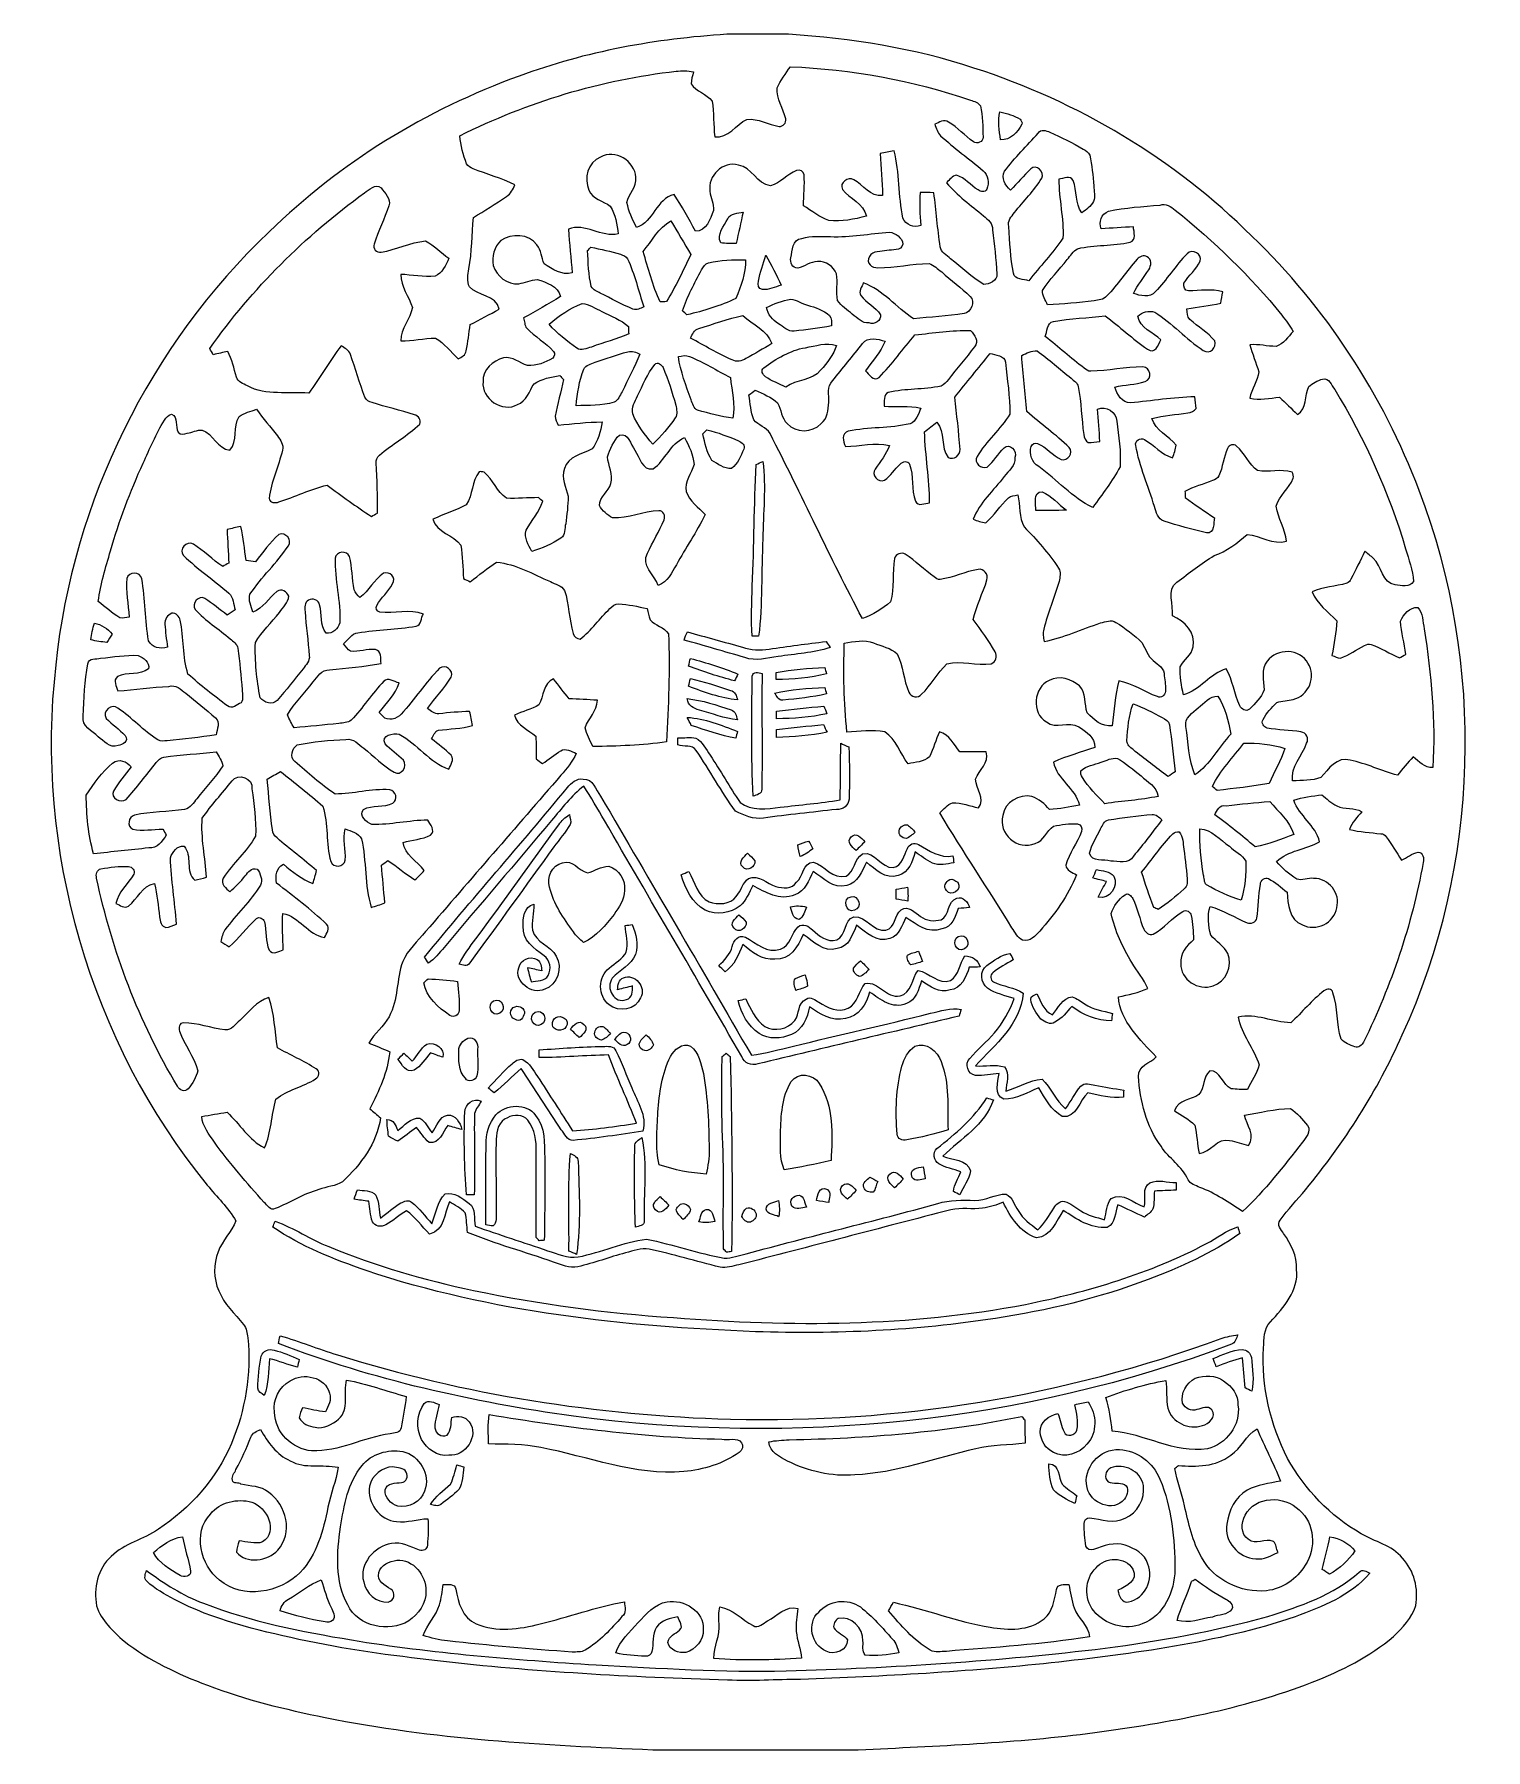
# Model space of a CAD drawing. Header units: centimetres. Extents: x -17.9 to 17.9, y -21.2 to 21.2.
import ezdxf

# ---------------------------------------------------------------- set-up
doc = ezdxf.new("R2010")
doc.units = ezdxf.units.CM
doc.header["$MEASUREMENT"] = 0
doc.layers.add('Camada 1', color=7, linetype='Continuous')

msp = doc.modelspace()

# ---------------------------------------------------------------- linework, layer by layer
at = {"layer": 'Camada 1', "color": 156}
for points, knots in [([(-0.79446, 21.16667), (-0.79446, 21.16667), (0.7239, 21.16667), (0.7239, 21.16667), (0.7239, 21.16667), (2.27612, 21.07353), (3.82411, 20.8213), (5.30331, 20.33482), (5.30331, 20.33482), (7.87082, 19.51037), (10.24608, 18.08233), (12.16342, 16.18509), (12.16342, 16.18509), (13.9834, 14.4339), (15.39099, 12.26538), (16.29163, 9.90812), (16.29163, 9.90812), (17.93028, 5.61128), (17.80011, 0.65617), (15.87182, -3.52566), (15.87182, -3.52566), (15.26046, -4.9022), (14.44237, -6.18561), (13.48564, -7.3473), (13.48564, -7.3473), (13.28102, -7.60095), (13.04678, -7.83061), (12.85663, -8.09554), (12.85663, -8.09554), (12.76315, -8.20879), (12.88909, -8.33755), (12.94483, -8.43174), (12.94483, -8.43174), (13.12968, -8.68962), (13.2782, -8.9849), (13.26444, -9.31227), (13.26444, -9.31227), (13.31983, -9.83121), (12.94447, -10.25525), (12.62027, -10.61155), (12.62027, -10.61155), (12.4467, -10.77313), (12.46011, -11.03524), (12.44847, -11.25185), (12.44847, -11.25185), (12.38955, -12.19447), (12.61957, -13.14168), (13.04184, -13.98129), (13.04184, -13.98129), (13.46659, -14.7454), (14.09488, -15.40122), (14.85512, -15.83619), (14.85512, -15.83619), (15.19273, -16.03833), (15.61994, -16.11559), (15.87465, -16.4398), (15.87465, -16.4398), (16.16922, -16.74671), (16.27717, -17.19545), (16.20238, -17.60925), (16.20238, -17.60925), (16.11277, -17.91476), (15.87923, -18.15571), (15.65628, -18.37267), (15.65628, -18.37267), (15.06608, -18.87255), (14.36335, -19.21968), (13.64827, -19.50367), (13.64827, -19.50367), (11.93059, -20.16654), (10.10673, -20.49709), (8.28887, -20.74298), (8.28887, -20.74298), (6.35212, -20.99839), (4.39808, -21.07777), (2.44828, -21.16667), (2.44828, -21.16667), (2.44828, -21.16667), (-2.62572, -21.16667), (-2.62572, -21.16667), (-2.62572, -21.16667), (-5.33082, -21.05413), (-8.04862, -20.90843), (-10.70892, -20.37362), (-10.70892, -20.37362), (-11.69247, -20.16901), (-12.67425, -19.93723), (-13.61299, -19.57423), (-13.61299, -19.57423), (-14.34218, -19.30682), (-15.04985, -18.96392), (-15.66827, -18.48979), (-15.66827, -18.48979), (-15.94203, -18.24531), (-16.23272, -17.97579), (-16.35125, -17.61843), (-16.35125, -17.61843), (-16.4218, -17.18945), (-16.32408, -16.69521), (-15.98895, -16.3957), (-15.98895, -16.3957), (-15.65945, -16.07679), (-15.1952, -15.98083), (-14.82372, -15.72718), (-14.82372, -15.72718), (-14.04267, -15.20966), (-13.38792, -14.47976), (-13.02314, -13.61122), (-13.02314, -13.61122), (-12.67566, -12.79137), (-12.53067, -11.88579), (-12.61498, -10.99855), (-12.61498, -10.99855), (-12.63509, -10.88496), (-12.64355, -10.7629), (-12.72505, -10.67541), (-12.72505, -10.67541), (-12.93424, -10.40271), (-13.20412, -10.16811), (-13.33182, -9.84144), (-13.33182, -9.84144), (-13.47294, -9.53876), (-13.46094, -9.18598), (-13.34911, -8.87659), (-13.34911, -8.87659), (-13.24222, -8.60284), (-13.01891, -8.38976), (-12.91237, -8.11742), (-12.91237, -8.11742), (-13.09829, -7.78545), (-13.38404, -7.52863), (-13.61757, -7.2323), (-13.61757, -7.2323), (-16.51776, -3.68406), (-17.88513, 1.05763), (-17.3549, 5.60705), (-17.3549, 5.60705), (-16.93933, 9.64106), (-15.02974, 13.49728), (-12.09181, 16.28987), (-12.09181, 16.28987), (-10.3445, 17.99837), (-8.21514, 19.30682), (-5.9182, 20.1355), (-5.9182, 20.1355), (-4.27743, 20.7458), (-2.53824, 21.05872), (-0.79446, 21.16667), (-0.79446, 21.16667), (-0.79446, 21.16667), (-0.79446, 21.16667), (-0.79446, 21.16667)], [0, 0, 0, 0, 0.02564103, 0.02564103, 0.02564103, 0.02564103, 0.05128205, 0.05128205, 0.05128205, 0.05128205, 0.07692308, 0.07692308, 0.07692308, 0.07692308, 0.1025641, 0.1025641, 0.1025641, 0.1025641, 0.12820513, 0.12820513, 0.12820513, 0.12820513, 0.15384615, 0.15384615, 0.15384615, 0.15384615, 0.17948718, 0.17948718, 0.17948718, 0.17948718, 0.20512821, 0.20512821, 0.20512821, 0.20512821, 0.23076923, 0.23076923, 0.23076923, 0.23076923, 0.25641026, 0.25641026, 0.25641026, 0.25641026, 0.28205128, 0.28205128, 0.28205128, 0.28205128, 0.30769231, 0.30769231, 0.30769231, 0.30769231, 0.33333333, 0.33333333, 0.33333333, 0.33333333, 0.35897436, 0.35897436, 0.35897436, 0.35897436, 0.38461538, 0.38461538, 0.38461538, 0.38461538, 0.41025641, 0.41025641, 0.41025641, 0.41025641, 0.43589744, 0.43589744, 0.43589744, 0.43589744, 0.46153846, 0.46153846, 0.46153846, 0.46153846, 0.48717949, 0.48717949, 0.48717949, 0.48717949, 0.51282051, 0.51282051, 0.51282051, 0.51282051, 0.53846154, 0.53846154, 0.53846154, 0.53846154, 0.56410256, 0.56410256, 0.56410256, 0.56410256, 0.58974359, 0.58974359, 0.58974359, 0.58974359, 0.61538462, 0.61538462, 0.61538462, 0.61538462, 0.64102564, 0.64102564, 0.64102564, 0.64102564, 0.66666667, 0.66666667, 0.66666667, 0.66666667, 0.69230769, 0.69230769, 0.69230769, 0.69230769, 0.71794872, 0.71794872, 0.71794872, 0.71794872, 0.74358974, 0.74358974, 0.74358974, 0.74358974, 0.76923077, 0.76923077, 0.76923077, 0.76923077, 0.79487179, 0.79487179, 0.79487179, 0.79487179, 0.82051282, 0.82051282, 0.82051282, 0.82051282, 0.84615385, 0.84615385, 0.84615385, 0.84615385, 0.87179487, 0.87179487, 0.87179487, 0.87179487, 0.8974359, 0.8974359, 0.8974359, 0.8974359, 0.92307692, 0.92307692, 0.92307692, 0.92307692, 0.94871795, 0.94871795, 0.94871795, 0.94871795, 1, 1, 1, 1]), ([(0.77188, 20.36621), (0.65793, 20.19582), (0.52987, 20.03178), (0.44274, 19.84516), (0.44274, 19.84516), (0.42227, 19.56964), (0.60149, 19.33928), (0.65722, 19.07928), (0.65722, 19.07928), (0.67451, 18.9865), (0.59372, 18.88455), (0.49671, 18.89337), (0.49671, 18.89337), (0.22613, 18.93111), (-0.02046, 19.10115), (-0.30057, 19.06799), (-0.30057, 19.06799), (-0.57573, 18.94452), (-0.75918, 18.58821), (-1.09573, 18.63831), (-1.09573, 18.63831), (-1.1243, 18.93147), (-1.11407, 19.22886), (-1.15817, 19.51919), (-1.15817, 19.51919), (-1.28976, 19.69946), (-1.5554, 19.75132), (-1.67711, 19.94076), (-1.67711, 19.94076), (-1.67675, 20.04448), (-1.64112, 20.14361), (-1.61996, 20.24415), (-1.61996, 20.24415), (-1.76107, 20.2692), (-1.90535, 20.26743), (-2.04717, 20.25544), (-2.04717, 20.25544), (-3.90243, 20.04836), (-5.71571, 19.49556), (-7.3847, 18.66265), (-7.3847, 18.66265), (-7.35647, 18.42523), (-7.30532, 18.19098), (-7.21642, 17.96838), (-7.21642, 17.96838), (-7.19137, 17.90065), (-7.11659, 17.87772), (-7.05732, 17.84914), (-7.05732, 17.84914), (-6.71548, 17.71403), (-6.35988, 17.61208), (-6.02791, 17.45297), (-6.02791, 17.45297), (-6.07166, 17.34397), (-6.1274, 17.23108), (-6.23006, 17.16652), (-6.23006, 17.16652), (-6.49711, 16.98272), (-6.77616, 16.81656), (-7.04991, 16.64335), (-7.04991, 16.64335), (-7.0933, 16.22284), (-7.08237, 15.79703), (-7.16104, 15.38005), (-7.16104, 15.38005), (-7.18397, 15.23506), (-7.21289, 15.07349), (-7.14869, 14.9352), (-7.14869, 14.9352), (-6.94337, 14.69813), (-6.49393, 14.73941), (-6.41174, 14.38381), (-6.41174, 14.38381), (-6.65092, 14.25822), (-6.88693, 14.12734), (-7.12576, 14.00104), (-7.12576, 14.00104), (-7.16139, 13.78655), (-7.18538, 13.57065), (-7.22454, 13.35687), (-7.22454, 13.35687), (-7.23512, 13.24963), (-7.34554, 13.20694), (-7.4235, 13.15544), (-7.4235, 13.15544), (-7.60589, 13.33112), (-7.76605, 13.53855), (-7.98371, 13.67155), (-7.98371, 13.67155), (-8.27087, 13.66485), (-8.55345, 13.59359), (-8.84237, 13.60417), (-8.84237, 13.60417), (-8.84308, 13.90579), (-8.60954, 14.14074), (-8.5538, 14.42367), (-8.5538, 14.42367), (-8.636, 14.70201), (-8.84449, 14.93837), (-8.84449, 15.24106), (-8.84449, 15.24106), (-8.56227, 15.23294), (-8.27934, 15.16486), (-7.99641, 15.19555), (-7.99641, 15.19555), (-7.81932, 15.27104), (-7.73042, 15.47354), (-7.65422, 15.63864), (-7.65422, 15.63864), (-7.8493, 15.77622), (-8.01723, 15.95931), (-8.23066, 16.06797), (-8.23066, 16.06797), (-8.60742, 16.03234), (-8.9535, 15.84783), (-9.32639, 15.78822), (-9.32639, 15.78822), (-9.43822, 15.76599), (-9.54193, 15.88382), (-9.49995, 15.99106), (-9.49995, 15.99106), (-9.39941, 16.3128), (-9.24242, 16.61442), (-9.13694, 16.9351), (-9.13694, 16.9351), (-9.06568, 17.1069), (-9.25019, 17.24801), (-9.32815, 17.37748), (-9.32815, 17.37748), (-9.46467, 17.5066), (-9.62448, 17.31786), (-9.73984, 17.25542), (-9.73984, 17.25542), (-11.20246, 16.18544), (-12.51126, 14.89357), (-13.55619, 13.41085), (-13.55619, 13.41085), (-13.52726, 13.3604), (-13.49798, 13.30995), (-13.46905, 13.25915), (-13.46905, 13.25915), (-13.34946, 13.2849), (-13.22987, 13.31313), (-13.11099, 13.34276), (-13.11099, 13.34276), (-12.99986, 13.14485), (-12.96352, 12.91872), (-12.89897, 12.70423), (-12.89897, 12.70423), (-12.86228, 12.58358), (-12.72293, 12.5483), (-12.62627, 12.48939), (-12.62627, 12.48939), (-12.16272, 12.24033), (-11.61521, 12.35745), (-11.11285, 12.30877), (-11.11285, 12.30877), (-10.83839, 12.69294), (-10.59639, 13.09864), (-10.31628, 13.47858), (-10.31628, 13.47858), (-10.22773, 13.42496), (-10.12084, 13.37451), (-10.08556, 13.26832), (-10.08556, 13.26832), (-9.95433, 12.91907), (-9.86225, 12.55677), (-9.72855, 12.20823), (-9.72855, 12.20823), (-9.7028, 12.13097), (-9.61813, 12.1038), (-9.54934, 12.07664), (-9.54934, 12.07664), (-9.20609, 11.96093), (-8.84696, 11.89672), (-8.50441, 11.77925), (-8.50441, 11.77925), (-8.40775, 11.75279), (-8.32697, 11.65049), (-8.37106, 11.54924), (-8.37106, 11.54924), (-8.67445, 11.25643), (-9.05122, 11.05394), (-9.37084, 10.78054), (-9.37084, 10.78054), (-9.42763, 10.73291), (-9.45233, 10.65812), (-9.44668, 10.58545), (-9.44668, 10.58545), (-9.41987, 10.17517), (-9.4174, 9.76383), (-9.41811, 9.35249), (-9.41811, 9.35249), (-9.46679, 9.32533), (-9.51547, 9.29816), (-9.5638, 9.27065), (-9.5638, 9.27065), (-9.94269, 9.50771), (-10.29935, 9.77829), (-10.66235, 10.03829), (-10.66235, 10.03829), (-11.07299, 9.94516), (-11.45117, 9.75254), (-11.85051, 9.62519), (-11.85051, 9.62519), (-11.93765, 9.59026), (-12.0717, 9.6019), (-12.09005, 9.71444), (-12.09005, 9.71444), (-12.0456, 10.12613), (-11.8551, 10.50396), (-11.76196, 10.90471), (-11.76196, 10.90471), (-11.72527, 11.043), (-11.80959, 11.15483), (-11.88579, 11.25467), (-11.88579, 11.25467), (-12.05865, 11.47339), (-12.23398, 11.69), (-12.4019, 11.91225), (-12.4019, 11.91225), (-12.54478, 11.86109), (-12.70494, 11.83146), (-12.827, 11.73515), (-12.827, 11.73515), (-12.99527, 11.49068), (-12.85416, 11.12379), (-13.06089, 10.90083), (-13.06089, 10.90083), (-13.35864, 10.94105), (-13.47294, 11.30512), (-13.74457, 11.40072), (-13.74457, 11.40072), (-13.86981, 11.40672), (-13.98834, 11.33934), (-14.1104, 11.32099), (-14.1104, 11.32099), (-14.18449, 11.30723), (-14.28644, 11.26349), (-14.33265, 11.34921), (-14.33265, 11.34921), (-14.41697, 11.48715), (-14.32101, 11.70975), (-14.50093, 11.79336), (-14.50093, 11.79336), (-14.57572, 11.76761), (-14.63463, 11.70975), (-14.6752, 11.64308), (-14.6752, 11.64308), (-14.8851, 11.30723), (-15.03362, 10.93893), (-15.20013, 10.58086), (-15.20013, 10.58086), (-15.52187, 9.88166), (-15.78927, 9.15776), (-16.00376, 8.41869), (-16.00376, 8.41869), (-16.12477, 8.00841), (-16.25353, 7.59742), (-16.3068, 7.17162), (-16.3068, 7.17162), (-16.13464, 7.03192), (-15.96743, 6.88411), (-15.77763, 6.76769), (-15.77763, 6.76769), (-15.70355, 6.74194), (-15.62347, 6.77686), (-15.54833, 6.78639), (-15.54833, 6.78639), (-15.56067, 7.10318), (-15.63582, 7.42033), (-15.60265, 7.73783), (-15.60265, 7.73783), (-15.56032, 7.90751), (-15.26787, 7.90998), (-15.23541, 7.73148), (-15.23541, 7.73148), (-15.14193, 7.2263), (-15.15957, 6.70595), (-15.06467, 6.20148), (-15.06467, 6.20148), (-14.97753, 6.01627), (-14.77857, 5.99334), (-14.60077, 6.04414), (-14.60077, 6.04414), (-14.6244, 6.23288), (-14.65086, 6.42091), (-14.66285, 6.61035), (-14.66285, 6.61035), (-14.67485, 6.72324), (-14.60077, 6.83966), (-14.49493, 6.87776), (-14.49493, 6.87776), (-14.39016, 6.90104), (-14.30796, 6.79873), (-14.28432, 6.70772), (-14.28432, 6.70772), (-14.19437, 6.26957), (-14.22894, 5.80884), (-14.09312, 5.37986), (-14.09312, 5.37986), (-13.78373, 5.10046), (-13.45071, 4.84364), (-13.11875, 4.59034), (-13.11875, 4.59034), (-13.01327, 4.50003), (-12.88062, 4.62456), (-12.78079, 4.6676), (-12.78079, 4.6676), (-12.71975, 4.76179), (-12.75292, 4.88209), (-12.75362, 4.9851), (-12.75362, 4.9851), (-12.78784, 5.32941), (-12.81254, 5.67514), (-12.86475, 6.01733), (-12.86475, 6.01733), (-12.88133, 6.12034), (-12.98046, 6.18278), (-13.04995, 6.24664), (-13.04995, 6.24664), (-13.33288, 6.49429), (-13.66449, 6.68761), (-13.91214, 6.97301), (-13.91214, 6.97301), (-14.02009, 7.11306), (-13.82536, 7.34342), (-13.67896, 7.24112), (-13.67896, 7.24112), (-13.48493, 7.11941), (-13.3096, 6.97124), (-13.12615, 6.83472), (-13.12615, 6.83472), (-13.05913, 6.87634), (-12.99245, 6.91868), (-12.92578, 6.96136), (-12.92578, 6.96136), (-12.97834, 7.09577), (-12.96282, 7.27569), (-13.08488, 7.37447), (-13.08488, 7.37447), (-13.45212, 7.69091), (-13.85499, 7.96678), (-14.20283, 8.30474), (-14.20283, 8.30474), (-14.34606, 8.44867), (-14.12099, 8.6868), (-13.96083, 8.58097), (-13.96083, 8.58097), (-13.69907, 8.42751), (-13.48987, 8.19891), (-13.23375, 8.03557), (-13.23375, 8.03557), (-13.18436, 8.06309), (-13.13497, 8.09025), (-13.08559, 8.11742), (-13.08559, 8.11742), (-13.09723, 8.39329), (-13.11345, 8.66881), (-13.12862, 8.94433), (-13.12862, 8.94433), (-13.01715, 8.9729), (-12.90567, 8.99689), (-12.79207, 9.017), (-12.79207, 9.017), (-12.72081, 8.74465), (-12.7007, 8.46243), (-12.66049, 8.18444), (-12.66049, 8.18444), (-12.58217, 8.17245), (-12.5035, 8.16116), (-12.42483, 8.15022), (-12.42483, 8.15022), (-12.2435, 8.38235), (-12.07946, 8.63494), (-11.84734, 8.8205), (-11.84734, 8.8205), (-11.68576, 8.89529), (-11.51184, 8.67974), (-11.61309, 8.54392), (-11.61309, 8.54392), (-11.90237, 8.12306), (-12.27843, 7.76817), (-12.56594, 7.34624), (-12.56594, 7.34624), (-12.61322, 7.2009), (-12.52396, 7.04991), (-12.4908, 6.90704), (-12.4908, 6.90704), (-12.23151, 7.00229), (-12.10416, 7.25734), (-11.89919, 7.41856), (-11.89919, 7.41856), (-11.77819, 7.5057), (-11.65049, 7.40727), (-11.60568, 7.29897), (-11.60568, 7.29897), (-11.61697, 7.13846), (-11.75067, 7.02345), (-11.83816, 6.90069), (-11.83816, 6.90069), (-12.03007, 6.64845), (-12.27455, 6.4322), (-12.43048, 6.15491), (-12.43048, 6.15491), (-12.44424, 5.69948), (-12.40014, 5.23804), (-12.31159, 4.79143), (-12.31159, 4.79143), (-12.22234, 4.67642), (-12.00115, 4.59775), (-11.89249, 4.72969), (-11.89249, 4.72969), (-11.6713, 4.98087), (-11.46563, 5.2451), (-11.25396, 5.50439), (-11.25396, 5.50439), (-11.18447, 5.60141), (-11.08357, 5.70124), (-11.09874, 5.83106), (-11.09874, 5.83106), (-11.1252, 6.19478), (-11.18658, 6.55602), (-11.20457, 6.92044), (-11.20457, 6.92044), (-11.21198, 7.01146), (-11.21622, 7.15292), (-11.11497, 7.2009), (-11.11497, 7.2009), (-11.01866, 7.26828), (-10.86555, 7.19984), (-10.84439, 7.08695), (-10.84439, 7.08695), (-10.7756, 6.85976), (-10.84333, 6.57719), (-10.68211, 6.38563), (-10.68211, 6.38563), (-10.52265, 6.36058), (-10.39424, 6.50028), (-10.34732, 6.63857), (-10.34732, 6.63857), (-10.32051, 7.1762), (-10.4782, 7.70431), (-10.4588, 8.24089), (-10.4588, 8.24089), (-10.44293, 8.41163), (-10.1667, 8.43562), (-10.10779, 8.27758), (-10.10779, 8.27758), (-10.03547, 8.01052), (-10.04782, 7.73077), (-9.9889, 7.4609), (-9.9889, 7.4609), (-9.96668, 7.38223), (-9.90247, 7.32614), (-9.85202, 7.2651), (-9.85202, 7.2651), (-9.62907, 7.43797), (-9.49748, 7.69902), (-9.27206, 7.86906), (-9.27206, 7.86906), (-9.11331, 7.9181), (-8.94115, 7.76499), (-9.0491, 7.6013), (-9.0491, 7.6013), (-9.14576, 7.4048), (-9.33062, 7.26652), (-9.43504, 7.07425), (-9.43504, 7.07425), (-9.47279, 7.01463), (-9.43151, 6.9148), (-9.36025, 6.90421), (-9.36025, 6.90421), (-9.005, 6.85976), (-8.6293, 6.99064), (-8.28428, 6.858), (-8.28428, 6.858), (-8.3446, 6.78109), (-8.32626, 6.57648), (-8.46455, 6.56061), (-8.46455, 6.56061), (-8.93868, 6.47735), (-9.4234, 6.47594), (-9.89859, 6.39762), (-9.89859, 6.39762), (-10.05664, 6.37716), (-10.14271, 6.223), (-10.25419, 6.12704), (-10.25419, 6.12704), (-10.20127, 6.06178), (-10.15824, 5.97958), (-10.07851, 5.94289), (-10.07851, 5.94289), (-9.8739, 5.91891), (-9.6707, 6.00498), (-9.46573, 5.98099), (-9.46573, 5.98099), (-9.3091, 5.95383), (-9.33838, 5.75839), (-9.32956, 5.64092), (-9.32956, 5.64092), (-9.74725, 5.55096), (-10.17693, 5.5432), (-10.59815, 5.47899), (-10.59815, 5.47899), (-10.80029, 5.49769), (-10.89307, 5.30931), (-11.00667, 5.18442), (-11.00667, 5.18442), (-11.21163, 4.91031), (-11.46281, 4.66725), (-11.63849, 4.37233), (-11.63849, 4.37233), (-11.59545, 4.26014), (-11.53372, 4.15537), (-11.47339, 4.05095), (-11.47339, 4.05095), (-11.10615, 4.0894), (-10.73785, 4.11868), (-10.37096, 4.15854), (-10.37096, 4.15854), (-10.26971, 4.18006), (-10.14589, 4.16666), (-10.0651, 4.24356), (-10.0651, 4.24356), (-9.77053, 4.54096), (-9.55181, 4.90361), (-9.25795, 5.20136), (-9.25795, 5.20136), (-9.15811, 5.31001), (-9.00218, 5.18125), (-8.88506, 5.16184), (-8.88506, 5.16184), (-8.96796, 4.87151), (-9.19974, 4.66725), (-9.37225, 4.43089), (-9.37225, 4.43089), (-9.34191, 4.39879), (-9.31192, 4.36598), (-9.27947, 4.33493), (-9.27947, 4.33493), (-9.16587, 4.20088), (-8.93833, 4.27249), (-8.83144, 4.38503), (-8.83144, 4.38503), (-8.50618, 4.75544), (-8.23136, 5.16961), (-7.88352, 5.52097), (-7.88352, 5.52097), (-7.74629, 5.63457), (-7.52369, 5.46947), (-7.59919, 5.30542), (-7.59919, 5.30542), (-7.7664, 5.0292), (-7.98971, 4.79178), (-8.17845, 4.53037), (-8.17845, 4.53037), (-8.09872, 4.46617), (-8.01088, 4.38538), (-7.89975, 4.4009), (-7.89975, 4.4009), (-7.64787, 4.42242), (-7.39669, 4.44959), (-7.14375, 4.45735), (-7.14375, 4.45735), (-7.112, 4.34199), (-7.0933, 4.22769), (-7.06861, 4.10951), (-7.06861, 4.10951), (-7.34377, 4.03084), (-7.63305, 4.02837), (-7.91457, 3.98992), (-7.91457, 3.98992), (-8.01511, 3.97545), (-8.02605, 3.83575), (-8.08355, 3.77825), (-8.08355, 3.77825), (-7.92021, 3.64631), (-7.74206, 3.52707), (-7.59707, 3.37326), (-7.59707, 3.37326), (-7.50852, 3.26461), (-7.61577, 3.13478), (-7.65387, 3.0286), (-7.65387, 3.0286), (-8.13435, 3.20322), (-8.43915, 3.65019), (-8.87836, 3.89184), (-8.87836, 3.89184), (-9.03076, 3.92536), (-9.33767, 3.87738), (-9.22655, 3.65337), (-9.22655, 3.65337), (-9.09038, 3.50449), (-8.92492, 3.38702), (-8.77782, 3.24979), (-8.77782, 3.24979), (-8.65646, 3.11326), (-8.84061, 2.84586), (-9.005, 2.95522), (-9.005, 2.95522), (-9.28123, 3.11503), (-9.50313, 3.3528), (-9.7543, 3.54683), (-9.7543, 3.54683), (-9.88801, 3.64031), (-10.00654, 3.804), (-10.19457, 3.76132), (-10.19457, 3.76132), (-10.5985, 3.74826), (-11.0049, 3.71334), (-11.40107, 3.6322), (-11.40107, 3.6322), (-11.51678, 3.54542), (-11.59475, 3.32352), (-11.45787, 3.21874), (-11.45787, 3.21874), (-11.13261, 2.94605), (-10.81722, 2.65359), (-10.46409, 2.41794), (-10.46409, 2.41794), (-10.01501, 2.41653), (-9.56804, 2.55517), (-9.11542, 2.5213), (-9.11542, 2.5213), (-8.96549, 2.50754), (-8.89705, 2.27154), (-9.03817, 2.19569), (-9.03817, 2.19569), (-9.25795, 2.06869), (-9.54687, 2.16464), (-9.76242, 2.03482), (-9.76242, 2.03482), (-9.89154, 1.87854), (-9.68516, 1.72332), (-9.55569, 1.66511), (-9.55569, 1.66511), (-9.0932, 1.65806), (-8.63847, 1.76248), (-8.17633, 1.77659), (-8.17633, 1.77659), (-8.11636, 1.66758), (-7.97807, 1.51765), (-8.10683, 1.40547), (-8.10683, 1.40547), (-8.3125, 1.29293), (-8.56509, 1.29364), (-8.78593, 1.2252), (-8.78593, 1.2252), (-8.75065, 0.91616), (-8.42998, 0.76447), (-8.26629, 0.52705), (-8.26629, 0.52705), (-8.3372, 0.44556), (-8.41375, 0.36901), (-8.49489, 0.2981), (-8.49489, 0.2981), (-8.72349, 0.44838), (-8.93374, 0.62442), (-9.15882, 0.77929), (-9.15882, 0.77929), (-9.21138, 0.74119), (-9.26394, 0.70309), (-9.31615, 0.66499), (-9.31615, 0.66499), (-9.29499, 0.35525), (-9.26289, 0.04621), (-9.23537, -0.26352), (-9.23537, -0.26352), (-9.34438, -0.31115), (-9.45868, -0.34678), (-9.57192, -0.38206), (-9.57192, -0.38206), (-9.73667, 0.16898), (-9.6901, 0.75424), (-9.80722, 1.31374), (-9.80722, 1.31374), (-9.89048, 1.45521), (-10.06651, 1.50777), (-10.21221, 1.55504), (-10.21221, 1.55504), (-10.28241, 1.30175), (-10.18787, 1.04316), (-10.21292, 0.7874), (-10.21292, 0.7874), (-10.23937, 0.61136), (-10.50995, 0.58032), (-10.56781, 0.75459), (-10.56781, 0.75459), (-10.69587, 1.19451), (-10.62496, 1.67887), (-10.76466, 2.11596), (-10.76466, 2.11596), (-11.1005, 2.41653), (-11.4554, 2.69734), (-11.81206, 2.97321), (-11.81206, 2.97321), (-11.92071, 2.91077), (-12.03007, 2.84868), (-12.13838, 2.78553), (-12.13838, 2.78553), (-12.09887, 2.36749), (-12.07029, 1.94733), (-12.00714, 1.53141), (-12.00714, 1.53141), (-11.99868, 1.45344), (-11.95917, 1.38218), (-11.89531, 1.33491), (-11.89531, 1.33491), (-11.58064, 1.05445), (-11.23809, 0.8061), (-10.92059, 0.52811), (-10.92059, 0.52811), (-10.9481, 0.42333), (-10.97703, 0.31609), (-11.00949, 0.21167), (-11.00949, 0.21167), (-11.28677, 0.3115), (-11.51537, 0.49565), (-11.73621, 0.68368), (-11.73621, 0.68368), (-11.92142, 0.6029), (-11.93765, 0.39758), (-11.9059, 0.22049), (-11.9059, 0.22049), (-11.48962, -0.11148), (-11.05888, -0.42862), (-10.67153, -0.79516), (-10.67153, -0.79516), (-10.57134, -0.89253), (-10.68387, -1.02164), (-10.72021, -1.12254), (-10.72021, -1.12254), (-11.13543, -1.05481), (-11.34322, -0.60819), (-11.75279, -0.52881), (-11.75279, -0.52881), (-11.76584, -0.82938), (-11.75667, -1.1303), (-11.74256, -1.43087), (-11.74256, -1.43087), (-11.85016, -1.46579), (-12.00432, -1.56034), (-12.08793, -1.43475), (-12.08793, -1.43475), (-12.18635, -1.21708), (-12.14437, -0.96026), (-12.20752, -0.73342), (-12.20752, -0.73342), (-12.23398, -0.65899), (-12.32817, -0.60149), (-12.39979, -0.65158), (-12.39979, -0.65158), (-12.64073, -0.87207), (-12.83053, -1.14159), (-13.07712, -1.35643), (-13.07712, -1.35643), (-13.14662, -1.31233), (-13.21611, -1.26788), (-13.28526, -1.22308), (-13.28526, -1.22308), (-13.25492, -1.12324), (-13.24222, -1.01635), (-13.18084, -0.93027), (-13.18084, -0.93027), (-12.89826, -0.55668), (-12.55818, -0.22719), (-12.30242, 0.16651), (-12.30242, 0.16651), (-12.24739, 0.29739), (-12.30207, 0.45932), (-12.38709, 0.56691), (-12.38709, 0.56691), (-12.5289, 0.60713), (-12.60475, 0.48683), (-12.67919, 0.40181), (-12.67919, 0.40181), (-12.79102, 0.25576), (-12.92295, 0.127), (-13.05842, 0.00282), (-13.05842, 0.00282), (-13.14591, 0.08961), (-13.30572, 0.20602), (-13.22105, 0.34502), (-13.22105, 0.34502), (-12.98787, 0.71191), (-12.63438, 0.9966), (-12.42483, 1.37866), (-12.42483, 1.37866), (-12.40684, 1.76918), (-12.46329, 2.16041), (-12.51409, 2.5467), (-12.51409, 2.5467), (-12.4714, 2.81023), (-12.86334, 2.94852), (-13.0055, 2.74144), (-13.0055, 2.74144), (-13.25315, 2.43699), (-13.51597, 2.14171), (-13.7414, 1.82069), (-13.7414, 1.82069), (-13.77703, 1.33632), (-13.66379, 0.85161), (-13.63839, 0.36618), (-13.63839, 0.36618), (-13.73223, 0.33267), (-13.82924, 0.30762), (-13.92767, 0.29034), (-13.92767, 0.29034), (-14.16755, 0.49706), (-13.97917, 0.89994), (-14.18872, 1.12818), (-14.18872, 1.12818), (-14.35488, 1.15641), (-14.48117, 0.98319), (-14.52527, 0.84384), (-14.52527, 0.84384), (-14.50728, 0.29669), (-14.41273, -0.24483), (-14.37993, -0.79128), (-14.37993, -0.79128), (-14.46318, -0.82656), (-14.54608, -0.8696), (-14.63745, -0.87771), (-14.63745, -0.87771), (-14.74823, -0.85407), (-14.7888, -0.71085), (-14.79338, -0.61595), (-14.79338, -0.61595), (-14.8336, -0.34184), (-14.85088, -0.06385), (-14.9158, 0.20602), (-14.9158, 0.20602), (-15.22977, 0.15804), (-15.33595, -0.17568), (-15.56032, -0.35066), (-15.56032, -0.35066), (-15.66086, -0.42157), (-15.77305, -0.31856), (-15.86935, -0.28646), (-15.86935, -0.28646), (-15.81891, 0.00706), (-15.57408, 0.19438), (-15.43191, 0.4385), (-15.43191, 0.4385), (-15.3924, 0.52493), (-15.47001, 0.62512), (-15.56138, 0.62759), (-15.56138, 0.62759), (-15.78786, 0.64558), (-16.01682, 0.60678), (-16.24012, 0.57362), (-16.24012, 0.57362), (-16.34384, 0.5528), (-16.36959, 0.43074), (-16.34843, 0.34149), (-16.34843, 0.34149), (-15.96672, -1.46262), (-15.29962, -3.21028), (-14.35241, -4.79354), (-14.35241, -4.79354), (-14.31043, -4.88844), (-14.16226, -4.95229), (-14.08747, -4.8581), (-14.08747, -4.8581), (-13.98023, -4.72793), (-13.89098, -4.57306), (-13.84759, -4.41043), (-13.84759, -4.41043), (-13.94601, -4.06365), (-14.18449, -3.77331), (-14.29843, -3.43182), (-14.29843, -3.43182), (-14.32948, -3.35315), (-14.30831, -3.2258), (-14.20354, -3.22862), (-14.20354, -3.22862), (-13.85358, -3.22862), (-13.52409, -3.36374), (-13.17978, -3.40431), (-13.17978, -3.40431), (-13.01715, -3.42582), (-12.92013, -3.25826), (-12.81183, -3.16936), (-12.81183, -3.16936), (-12.58746, -2.96721), (-12.40367, -2.68958), (-12.09534, -2.60738), (-12.09534, -2.60738), (-11.96058, -3.00567), (-11.94611, -3.429), (-11.8872, -3.84175), (-11.8872, -3.84175), (-11.5704, -4.02237), (-11.23456, -4.16948), (-10.92729, -4.36633), (-10.92729, -4.36633), (-10.82851, -4.41995), (-10.85709, -4.56106), (-10.94493, -4.61116), (-10.94493, -4.61116), (-11.24938, -4.81718), (-11.64272, -4.87398), (-11.92177, -5.11669), (-11.92177, -5.11669), (-12.04242, -5.50721), (-12.03184, -5.93584), (-12.20329, -6.31331), (-12.20329, -6.31331), (-12.59628, -6.12599), (-12.81465, -5.71712), (-13.12933, -5.43313), (-13.12933, -5.43313), (-13.33817, -5.46664), (-13.54667, -5.50157), (-13.7541, -5.5432), (-13.7541, -5.5432), (-13.73575, -5.78485), (-13.5703, -5.98064), (-13.44189, -6.17537), (-13.44189, -6.17537), (-13.05983, -6.6929), (-12.64003, -7.18185), (-12.21387, -7.66374), (-12.21387, -7.66374), (-12.13344, -7.72477), (-12.059, -7.874), (-11.93906, -7.81367), (-11.93906, -7.81367), (-11.57711, -7.66551), (-11.24373, -7.44608), (-10.86273, -7.34483), (-10.86273, -7.34483), (-10.67259, -7.26793), (-10.45245, -7.26017), (-10.27747, -7.14975), (-10.27747, -7.14975), (-9.8298, -6.7243), (-9.43116, -6.20219), (-9.34261, -5.57459), (-9.34261, -5.57459), (-9.42904, -5.49734), (-9.51865, -5.42466), (-9.60755, -5.35093), (-9.60755, -5.35093), (-9.37542, -4.90961), (-9.16517, -4.44853), (-9.11578, -3.94547), (-9.11578, -3.94547), (-9.28123, -3.85904), (-9.46079, -3.80506), (-9.63083, -3.72886), (-9.63083, -3.72886), (-9.49395, -3.48932), (-9.26042, -3.32352), (-9.13236, -3.07693), (-9.13236, -3.07693), (-8.90199, -2.6603), (-8.95138, -2.15794), (-8.79475, -1.71767), (-8.79475, -1.71767), (-8.66881, -1.42804), (-8.42962, -1.21461), (-8.23101, -0.97684), (-8.23101, -0.97684), (-7.11623, 0.30762), (-6.00498, 1.59561), (-4.8895, 2.87937), (-4.8895, 2.87937), (-4.7431, 3.04482), (-4.60939, 3.22298), (-4.51097, 3.42159), (-4.51097, 3.42159), (-4.62986, 3.46498), (-4.76991, 3.56517), (-4.89444, 3.48439), (-4.89444, 3.48439), (-5.05319, 3.39019), (-5.19218, 3.26707), (-5.34811, 3.16865), (-5.34811, 3.16865), (-5.39856, 3.20781), (-5.44901, 3.24626), (-5.49981, 3.28471), (-5.49981, 3.28471), (-5.50227, 3.47133), (-5.50404, 3.65795), (-5.5058, 3.84422), (-5.5058, 3.84422), (-5.69207, 4.00614), (-5.96865, 4.10104), (-6.03638, 4.36457), (-6.03638, 4.36457), (-5.84094, 4.46193), (-5.61763, 4.50568), (-5.43348, 4.62104), (-5.43348, 4.62104), (-5.30366, 4.83129), (-5.34, 5.15655), (-5.07012, 5.25709), (-5.07012, 5.25709), (-4.94347, 5.09411), (-4.81718, 4.93113), (-4.68983, 4.7685), (-4.68983, 4.7685), (-4.45664, 4.76074), (-4.22346, 4.74804), (-3.99027, 4.7304), (-3.99027, 4.7304), (-4.00297, 4.47393), (-4.20405, 4.28307), (-4.29542, 4.05377), (-4.29542, 4.05377), (-4.24709, 3.89431), (-4.17759, 3.74086), (-4.10316, 3.59128), (-4.10316, 3.59128), (-3.49497, 3.5941), (-2.88572, 3.62126), (-2.28212, 3.7024), (-2.28212, 3.7024), (-2.24155, 4.5907), (-2.19251, 5.48322), (-2.23696, 6.37258), (-2.23696, 6.37258), (-2.34738, 6.53344), (-2.56222, 6.57931), (-2.69169, 6.71936), (-2.69169, 6.71936), (-2.72521, 6.80826), (-2.73861, 6.90245), (-2.76119, 6.99311), (-2.76119, 6.99311), (-2.99402, 7.0485), (-3.23003, 7.09648), (-3.46922, 7.11059), (-3.46922, 7.11059), (-3.55424, 7.11412), (-3.62091, 7.04991), (-3.67982, 6.99699), (-3.67982, 6.99699), (-3.92924, 6.74934), (-4.1342, 6.45689), (-4.41396, 6.24064), (-4.41396, 6.24064), (-4.49262, 6.25157), (-4.57306, 6.29673), (-4.5907, 6.37963), (-4.5907, 6.37963), (-4.68595, 6.72888), (-4.6923, 7.09789), (-4.80025, 7.44396), (-4.80025, 7.44396), (-4.87257, 7.56708), (-5.03343, 7.59284), (-5.14809, 7.66057), (-5.14809, 7.66057), (-5.5813, 7.84331), (-6.0011, 8.0966), (-6.47806, 8.13823), (-6.47806, 8.13823), (-6.70807, 7.99641), (-6.91021, 7.81473), (-7.12929, 7.65775), (-7.12929, 7.65775), (-7.18467, 7.68315), (-7.2397, 7.7089), (-7.29509, 7.73359), (-7.29509, 7.73359), (-7.30885, 8.00841), (-7.31943, 8.28393), (-7.36035, 8.55627), (-7.36035, 8.55627), (-7.53957, 8.81839), (-7.95302, 8.86425), (-8.04792, 9.19762), (-8.04792, 9.19762), (-7.77875, 9.32674), (-7.48771, 9.4114), (-7.2263, 9.55534), (-7.2263, 9.55534), (-7.06332, 9.79946), (-7.08977, 10.13566), (-6.90809, 10.37308), (-6.90809, 10.37308), (-6.86682, 10.3766), (-6.82625, 10.37131), (-6.78709, 10.35755), (-6.78709, 10.35755), (-6.56131, 10.18505), (-6.46747, 9.87848), (-6.23358, 9.71726), (-6.23358, 9.71726), (-5.97182, 9.70527), (-5.70936, 9.72926), (-5.44724, 9.73384), (-5.44724, 9.73384), (-5.40949, 9.70315), (-5.37139, 9.67281), (-5.33294, 9.64212), (-5.33294, 9.64212), (-5.43313, 9.38283), (-5.60881, 9.16411), (-5.74851, 8.92704), (-5.74851, 8.92704), (-5.80143, 8.73936), (-5.69066, 8.56615), (-5.60881, 8.40564), (-5.60881, 8.40564), (-5.3527, 8.47443), (-5.11069, 8.5912), (-4.88879, 8.73478), (-4.88879, 8.73478), (-4.77661, 8.80957), (-4.80448, 8.97502), (-4.77202, 9.08403), (-4.77202, 9.08403), (-4.74627, 9.31086), (-4.70958, 9.5384), (-4.71417, 9.76665), (-4.71417, 9.76665), (-4.75968, 9.99208), (-4.89197, 10.21009), (-4.80554, 10.44787), (-4.80554, 10.44787), (-4.71911, 10.75302), (-4.36633, 10.8084), (-4.12256, 10.93399), (-4.12256, 10.93399), (-3.97051, 11.11991), (-3.91336, 11.36756), (-3.87421, 11.59969), (-3.87421, 11.59969), (-4.23686, 11.60392), (-4.59599, 11.55277), (-4.95653, 11.52278), (-4.95653, 11.52278), (-4.98581, 11.59439), (-5.03167, 11.66389), (-5.03167, 11.74327), (-5.03167, 11.74327), (-4.98369, 12.04983), (-4.87856, 12.34334), (-4.82741, 12.64885), (-4.82741, 12.64885), (-4.8574, 12.68165), (-4.88703, 12.71411), (-4.91631, 12.74657), (-4.91631, 12.74657), (-5.13539, 12.71164), (-5.3654, 12.66543), (-5.55272, 12.54231), (-5.55272, 12.54231), (-5.67408, 12.36098), (-5.73687, 12.11439), (-5.96089, 12.02796), (-5.96089, 12.02796), (-6.32989, 11.82123), (-6.86294, 12.1733), (-6.81002, 12.59311), (-6.81002, 12.59311), (-6.8326, 12.88768), (-6.56766, 13.11804), (-6.30308, 13.18119), (-6.30308, 13.18119), (-6.07942, 13.22282), (-5.91326, 13.04784), (-5.71147, 12.99669), (-5.71147, 12.99669), (-5.49063, 12.97658), (-5.28108, 13.06971), (-5.09129, 13.17025), (-5.09129, 13.17025), (-5.06166, 13.21999), (-5.01474, 13.29408), (-5.07294, 13.34135), (-5.07294, 13.34135), (-5.27121, 13.55619), (-5.52767, 13.70718), (-5.73511, 13.91285), (-5.73511, 13.91285), (-5.79614, 13.97882), (-5.7785, 14.09488), (-5.81589, 14.16614), (-5.81589, 14.16614), (-5.50968, 14.33865), (-5.201, 14.50763), (-4.90326, 14.69496), (-4.90326, 14.69496), (-4.96041, 14.96307), (-5.2511, 15.04033), (-5.47405, 15.11582), (-5.47405, 15.11582), (-5.6328, 15.10559), (-5.77744, 15.03433), (-5.93266, 15.00999), (-5.93266, 15.00999), (-6.21347, 14.98988), (-6.47876, 15.19449), (-6.55955, 15.45766), (-6.55955, 15.45766), (-6.58883, 15.67674), (-6.54685, 15.92298), (-6.3754, 16.07679), (-6.3754, 16.07679), (-6.10941, 16.262), (-5.68149, 16.24612), (-5.48217, 15.96848), (-5.48217, 15.96848), (-5.37669, 15.83443), (-5.36822, 15.65592), (-5.30366, 15.50388), (-5.30366, 15.50388), (-5.10293, 15.36982), (-4.86551, 15.21072), (-4.61081, 15.2781), (-4.61081, 15.2781), (-4.64114, 15.63723), (-4.67748, 15.9953), (-4.70429, 16.35442), (-4.70429, 16.35442), (-4.29789, 16.53328), (-3.89079, 16.13747), (-3.47486, 16.23907), (-3.47486, 16.23907), (-3.50414, 16.47507), (-3.54436, 16.71849), (-3.67277, 16.92416), (-3.67277, 16.92416), (-3.84492, 17.05998), (-4.11515, 17.0942), (-4.19806, 17.32068), (-4.19806, 17.32068), (-4.33423, 17.60573), (-4.2224, 18.01107), (-3.91583, 18.13278), (-3.91583, 18.13278), (-3.55529, 18.34303), (-3.06705, 18.03894), (-3.03918, 17.63853), (-3.03918, 17.63853), (-3.00919, 17.399), (-3.22121, 17.23355), (-3.26002, 17.01412), (-3.26002, 17.01412), (-3.22051, 16.79787), (-3.12102, 16.59608), (-3.02542, 16.39887), (-3.02542, 16.39887), (-2.60597, 16.53293), (-2.53647, 17.1069), (-2.09903, 17.21485), (-2.09903, 17.21485), (-1.91064, 16.91922), (-1.72332, 16.62148), (-1.57268, 16.30468), (-1.57268, 16.30468), (-1.29822, 16.30539), (-1.2065, 16.60595), (-1.1236, 16.81797), (-1.1236, 16.81797), (-1.11301, 16.98202), (-1.19662, 17.1323), (-1.21214, 17.29352), (-1.21214, 17.29352), (-1.27952, 17.66923), (-0.88547, 18.0527), (-0.50906, 17.93981), (-0.50906, 17.93981), (-0.17286, 17.89888), (-0.05609, 17.45791), (0.28187, 17.4311), (0.28187, 17.4311), (0.52141, 17.49919), (0.69462, 17.71121), (0.92534, 17.80363), (0.92534, 17.80363), (1.00154, 17.82939), (1.10596, 17.78635), (1.11196, 17.69815), (1.11196, 17.69815), (1.12959, 17.44486), (1.09784, 17.19015), (1.09502, 16.93615), (1.09502, 16.93615), (1.30246, 16.81586), (1.49084, 16.64617), (1.72332, 16.5742), (1.72332, 16.5742), (2.03517, 16.53998), (2.35056, 16.59925), (2.65183, 16.68004), (2.65183, 16.68004), (2.56752, 16.98731), (2.24719, 17.11113), (2.05775, 17.33832), (2.05775, 17.33832), (1.9685, 17.50554), (2.20169, 17.65829), (2.33751, 17.57715), (2.33751, 17.57715), (2.57634, 17.45086), (2.73967, 17.14288), (3.04518, 17.19121), (3.04518, 17.19121), (3.04694, 17.53552), (3.00531, 17.87807), (2.99085, 18.22203), (2.99085, 18.22203), (3.10374, 18.25131), (3.21381, 18.27318), (3.32987, 18.29505), (3.32987, 18.29505), (3.47274, 17.75142), (3.43429, 17.17992), (3.54894, 16.63171), (3.54894, 16.63171), (3.62338, 16.45567), (3.8167, 16.377), (3.98956, 16.45179), (3.98956, 16.45179), (3.96628, 16.72025), (3.95111, 16.98978), (3.97722, 17.25859), (3.97722, 17.25859), (4.08728, 17.2593), (4.19806, 17.2593), (4.30883, 17.25824), (4.30883, 17.25824), (4.38221, 16.81621), (4.39773, 16.36712), (4.46969, 15.92509), (4.46969, 15.92509), (4.48874, 15.78363), (4.63585, 15.71837), (4.72652, 15.62664), (4.72652, 15.62664), (4.9978, 15.41603), (5.24334, 15.16662), (5.54214, 14.99482), (5.54214, 14.99482), (5.67972, 14.99658), (5.87834, 15.08689), (5.86881, 15.25058), (5.86881, 15.25058), (5.84129, 15.6143), (5.80813, 15.97836), (5.75839, 16.33996), (5.75839, 16.33996), (5.78026, 16.50471), (5.63845, 16.59149), (5.53861, 16.68639), (5.53861, 16.68639), (5.22358, 16.94674), (4.89303, 17.19333), (4.62456, 17.50377), (4.62456, 17.50377), (4.69759, 17.5775), (4.76709, 17.66993), (4.87433, 17.69357), (4.87433, 17.69357), (5.07788, 17.61984), (5.2197, 17.43816), (5.40314, 17.32774), (5.40314, 17.32774), (5.467, 17.27941), (5.57953, 17.25789), (5.61869, 17.34714), (5.61869, 17.34714), (5.68537, 17.49319), (5.65891, 17.6978), (5.52591, 17.80117), (5.52591, 17.80117), (5.18125, 18.09362), (4.81401, 18.35926), (4.47922, 18.66265), (4.47922, 18.66265), (4.39702, 18.73462), (4.37586, 18.85527), (4.33352, 18.94805), (4.33352, 18.94805), (4.44077, 18.98544), (4.56636, 19.08281), (4.67748, 19.00132), (4.67748, 19.00132), (4.89867, 18.86408), (5.07365, 18.66477), (5.28708, 18.51695), (5.28708, 18.51695), (5.37563, 18.44604), (5.53297, 18.50954), (5.52556, 18.62984), (5.52556, 18.62984), (5.52097, 18.88596), (5.52097, 19.14807), (5.461, 19.39819), (5.461, 19.39819), (5.41867, 19.4885), (5.30225, 19.5072), (5.21864, 19.54459), (5.21864, 19.54459), (3.78425, 20.02367), (2.28353, 20.30871), (0.77188, 20.36621), (0.77188, 20.36621), (0.77188, 20.36621), (0.77188, 20.36621), (0.77188, 20.36621)], [0, 0, 0, 0, 0.00283286, 0.00283286, 0.00283286, 0.00283286, 0.00566572, 0.00566572, 0.00566572, 0.00566572, 0.00849858, 0.00849858, 0.00849858, 0.00849858, 0.01133144, 0.01133144, 0.01133144, 0.01133144, 0.01416431, 0.01416431, 0.01416431, 0.01416431, 0.01699717, 0.01699717, 0.01699717, 0.01699717, 0.01983003, 0.01983003, 0.01983003, 0.01983003, 0.02266289, 0.02266289, 0.02266289, 0.02266289, 0.02549575, 0.02549575, 0.02549575, 0.02549575, 0.02832861, 0.02832861, 0.02832861, 0.02832861, 0.03116147, 0.03116147, 0.03116147, 0.03116147, 0.03399433, 0.03399433, 0.03399433, 0.03399433, 0.0368272, 0.0368272, 0.0368272, 0.0368272, 0.03966006, 0.03966006, 0.03966006, 0.03966006, 0.04249292, 0.04249292, 0.04249292, 0.04249292, 0.04532578, 0.04532578, 0.04532578, 0.04532578, 0.04815864, 0.04815864, 0.04815864, 0.04815864, 0.0509915, 0.0509915, 0.0509915, 0.0509915, 0.05382436, 0.05382436, 0.05382436, 0.05382436, 0.05665722, 0.05665722, 0.05665722, 0.05665722, 0.05949008, 0.05949008, 0.05949008, 0.05949008, 0.06232295, 0.06232295, 0.06232295, 0.06232295, 0.06515581, 0.06515581, 0.06515581, 0.06515581, 0.06798867, 0.06798867, 0.06798867, 0.06798867, 0.07082153, 0.07082153, 0.07082153, 0.07082153, 0.07365439, 0.07365439, 0.07365439, 0.07365439, 0.07648725, 0.07648725, 0.07648725, 0.07648725, 0.07932011, 0.07932011, 0.07932011, 0.07932011, 0.08215297, 0.08215297, 0.08215297, 0.08215297, 0.08498584, 0.08498584, 0.08498584, 0.08498584, 0.0878187, 0.0878187, 0.0878187, 0.0878187, 0.09065156, 0.09065156, 0.09065156, 0.09065156, 0.09348442, 0.09348442, 0.09348442, 0.09348442, 0.09631728, 0.09631728, 0.09631728, 0.09631728, 0.09915014, 0.09915014, 0.09915014, 0.09915014, 0.101983, 0.101983, 0.101983, 0.101983, 0.10481586, 0.10481586, 0.10481586, 0.10481586, 0.10764873, 0.10764873, 0.10764873, 0.10764873, 0.11048159, 0.11048159, 0.11048159, 0.11048159, 0.11331445, 0.11331445, 0.11331445, 0.11331445, 0.11614731, 0.11614731, 0.11614731, 0.11614731, 0.11898017, 0.11898017, 0.11898017, 0.11898017, 0.12181303, 0.12181303, 0.12181303, 0.12181303, 0.12464589, 0.12464589, 0.12464589, 0.12464589, 0.12747875, 0.12747875, 0.12747875, 0.12747875, 0.13031161, 0.13031161, 0.13031161, 0.13031161, 0.13314448, 0.13314448, 0.13314448, 0.13314448, 0.13597734, 0.13597734, 0.13597734, 0.13597734, 0.1388102, 0.1388102, 0.1388102, 0.1388102, 0.14164306, 0.14164306, 0.14164306, 0.14164306, 0.14447592, 0.14447592, 0.14447592, 0.14447592, 0.14730878, 0.14730878, 0.14730878, 0.14730878, 0.15014164, 0.15014164, 0.15014164, 0.15014164, 0.1529745, 0.1529745, 0.1529745, 0.1529745, 0.15580737, 0.15580737, 0.15580737, 0.15580737, 0.15864023, 0.15864023, 0.15864023, 0.15864023, 0.16147309, 0.16147309, 0.16147309, 0.16147309, 0.16430595, 0.16430595, 0.16430595, 0.16430595, 0.16713881, 0.16713881, 0.16713881, 0.16713881, 0.16997167, 0.16997167, 0.16997167, 0.16997167, 0.17280453, 0.17280453, 0.17280453, 0.17280453, 0.17563739, 0.17563739, 0.17563739, 0.17563739, 0.17847025, 0.17847025, 0.17847025, 0.17847025, 0.18130312, 0.18130312, 0.18130312, 0.18130312, 0.18413598, 0.18413598, 0.18413598, 0.18413598, 0.18696884, 0.18696884, 0.18696884, 0.18696884, 0.1898017, 0.1898017, 0.1898017, 0.1898017, 0.19263456, 0.19263456, 0.19263456, 0.19263456, 0.19546742, 0.19546742, 0.19546742, 0.19546742, 0.19830028, 0.19830028, 0.19830028, 0.19830028, 0.20113314, 0.20113314, 0.20113314, 0.20113314, 0.20396601, 0.20396601, 0.20396601, 0.20396601, 0.20679887, 0.20679887, 0.20679887, 0.20679887, 0.20963173, 0.20963173, 0.20963173, 0.20963173, 0.21246459, 0.21246459, 0.21246459, 0.21246459, 0.21529745, 0.21529745, 0.21529745, 0.21529745, 0.21813031, 0.21813031, 0.21813031, 0.21813031, 0.22096317, 0.22096317, 0.22096317, 0.22096317, 0.22379603, 0.22379603, 0.22379603, 0.22379603, 0.2266289, 0.2266289, 0.2266289, 0.2266289, 0.22946176, 0.22946176, 0.22946176, 0.22946176, 0.23229462, 0.23229462, 0.23229462, 0.23229462, 0.23512748, 0.23512748, 0.23512748, 0.23512748, 0.23796034, 0.23796034, 0.23796034, 0.23796034, 0.2407932, 0.2407932, 0.2407932, 0.2407932, 0.24362606, 0.24362606, 0.24362606, 0.24362606, 0.24645892, 0.24645892, 0.24645892, 0.24645892, 0.24929178, 0.24929178, 0.24929178, 0.24929178, 0.25212465, 0.25212465, 0.25212465, 0.25212465, 0.25495751, 0.25495751, 0.25495751, 0.25495751, 0.25779037, 0.25779037, 0.25779037, 0.25779037, 0.26062323, 0.26062323, 0.26062323, 0.26062323, 0.26345609, 0.26345609, 0.26345609, 0.26345609, 0.26628895, 0.26628895, 0.26628895, 0.26628895, 0.26912181, 0.26912181, 0.26912181, 0.26912181, 0.27195467, 0.27195467, 0.27195467, 0.27195467, 0.27478754, 0.27478754, 0.27478754, 0.27478754, 0.2776204, 0.2776204, 0.2776204, 0.2776204, 0.28045326, 0.28045326, 0.28045326, 0.28045326, 0.28328612, 0.28328612, 0.28328612, 0.28328612, 0.28611898, 0.28611898, 0.28611898, 0.28611898, 0.28895184, 0.28895184, 0.28895184, 0.28895184, 0.2917847, 0.2917847, 0.2917847, 0.2917847, 0.29461756, 0.29461756, 0.29461756, 0.29461756, 0.29745042, 0.29745042, 0.29745042, 0.29745042, 0.30028329, 0.30028329, 0.30028329, 0.30028329, 0.30311615, 0.30311615, 0.30311615, 0.30311615, 0.30594901, 0.30594901, 0.30594901, 0.30594901, 0.30878187, 0.30878187, 0.30878187, 0.30878187, 0.31161473, 0.31161473, 0.31161473, 0.31161473, 0.31444759, 0.31444759, 0.31444759, 0.31444759, 0.31728045, 0.31728045, 0.31728045, 0.31728045, 0.32011331, 0.32011331, 0.32011331, 0.32011331, 0.32294618, 0.32294618, 0.32294618, 0.32294618, 0.32577904, 0.32577904, 0.32577904, 0.32577904, 0.3286119, 0.3286119, 0.3286119, 0.3286119, 0.33144476, 0.33144476, 0.33144476, 0.33144476, 0.33427762, 0.33427762, 0.33427762, 0.33427762, 0.33711048, 0.33711048, 0.33711048, 0.33711048, 0.33994334, 0.33994334, 0.33994334, 0.33994334, 0.3427762, 0.3427762, 0.3427762, 0.3427762, 0.34560907, 0.34560907, 0.34560907, 0.34560907, 0.34844193, 0.34844193, 0.34844193, 0.34844193, 0.35127479, 0.35127479, 0.35127479, 0.35127479, 0.35410765, 0.35410765, 0.35410765, 0.35410765, 0.35694051, 0.35694051, 0.35694051, 0.35694051, 0.35977337, 0.35977337, 0.35977337, 0.35977337, 0.36260623, 0.36260623, 0.36260623, 0.36260623, 0.36543909, 0.36543909, 0.36543909, 0.36543909, 0.36827195, 0.36827195, 0.36827195, 0.36827195, 0.37110482, 0.37110482, 0.37110482, 0.37110482, 0.37393768, 0.37393768, 0.37393768, 0.37393768, 0.37677054, 0.37677054, 0.37677054, 0.37677054, 0.3796034, 0.3796034, 0.3796034, 0.3796034, 0.38243626, 0.38243626, 0.38243626, 0.38243626, 0.38526912, 0.38526912, 0.38526912, 0.38526912, 0.38810198, 0.38810198, 0.38810198, 0.38810198, 0.39093484, 0.39093484, 0.39093484, 0.39093484, 0.39376771, 0.39376771, 0.39376771, 0.39376771, 0.39660057, 0.39660057, 0.39660057, 0.39660057, 0.39943343, 0.39943343, 0.39943343, 0.39943343, 0.40226629, 0.40226629, 0.40226629, 0.40226629, 0.40509915, 0.40509915, 0.40509915, 0.40509915, 0.40793201, 0.40793201, 0.40793201, 0.40793201, 0.41076487, 0.41076487, 0.41076487, 0.41076487, 0.41359773, 0.41359773, 0.41359773, 0.41359773, 0.41643059, 0.41643059, 0.41643059, 0.41643059, 0.41926346, 0.41926346, 0.41926346, 0.41926346, 0.42209632, 0.42209632, 0.42209632, 0.42209632, 0.42492918, 0.42492918, 0.42492918, 0.42492918, 0.42776204, 0.42776204, 0.42776204, 0.42776204, 0.4305949, 0.4305949, 0.4305949, 0.4305949, 0.43342776, 0.43342776, 0.43342776, 0.43342776, 0.43626062, 0.43626062, 0.43626062, 0.43626062, 0.43909348, 0.43909348, 0.43909348, 0.43909348, 0.44192635, 0.44192635, 0.44192635, 0.44192635, 0.44475921, 0.44475921, 0.44475921, 0.44475921, 0.44759207, 0.44759207, 0.44759207, 0.44759207, 0.45042493, 0.45042493, 0.45042493, 0.45042493, 0.45325779, 0.45325779, 0.45325779, 0.45325779, 0.45609065, 0.45609065, 0.45609065, 0.45609065, 0.45892351, 0.45892351, 0.45892351, 0.45892351, 0.46175637, 0.46175637, 0.46175637, 0.46175637, 0.46458924, 0.46458924, 0.46458924, 0.46458924, 0.4674221, 0.4674221, 0.4674221, 0.4674221, 0.47025496, 0.47025496, 0.47025496, 0.47025496, 0.47308782, 0.47308782, 0.47308782, 0.47308782, 0.47592068, 0.47592068, 0.47592068, 0.47592068, 0.47875354, 0.47875354, 0.47875354, 0.47875354, 0.4815864, 0.4815864, 0.4815864, 0.4815864, 0.48441926, 0.48441926, 0.48441926, 0.48441926, 0.48725212, 0.48725212, 0.48725212, 0.48725212, 0.49008499, 0.49008499, 0.49008499, 0.49008499, 0.49291785, 0.49291785, 0.49291785, 0.49291785, 0.49575071, 0.49575071, 0.49575071, 0.49575071, 0.49858357, 0.49858357, 0.49858357, 0.49858357, 0.50141643, 0.50141643, 0.50141643, 0.50141643, 0.50424929, 0.50424929, 0.50424929, 0.50424929, 0.50708215, 0.50708215, 0.50708215, 0.50708215, 0.50991501, 0.50991501, 0.50991501, 0.50991501, 0.51274788, 0.51274788, 0.51274788, 0.51274788, 0.51558074, 0.51558074, 0.51558074, 0.51558074, 0.5184136, 0.5184136, 0.5184136, 0.5184136, 0.52124646, 0.52124646, 0.52124646, 0.52124646, 0.52407932, 0.52407932, 0.52407932, 0.52407932, 0.52691218, 0.52691218, 0.52691218, 0.52691218, 0.52974504, 0.52974504, 0.52974504, 0.52974504, 0.5325779, 0.5325779, 0.5325779, 0.5325779, 0.53541076, 0.53541076, 0.53541076, 0.53541076, 0.53824363, 0.53824363, 0.53824363, 0.53824363, 0.54107649, 0.54107649, 0.54107649, 0.54107649, 0.54390935, 0.54390935, 0.54390935, 0.54390935, 0.54674221, 0.54674221, 0.54674221, 0.54674221, 0.54957507, 0.54957507, 0.54957507, 0.54957507, 0.55240793, 0.55240793, 0.55240793, 0.55240793, 0.55524079, 0.55524079, 0.55524079, 0.55524079, 0.55807365, 0.55807365, 0.55807365, 0.55807365, 0.56090652, 0.56090652, 0.56090652, 0.56090652, 0.56373938, 0.56373938, 0.56373938, 0.56373938, 0.56657224, 0.56657224, 0.56657224, 0.56657224, 0.5694051, 0.5694051, 0.5694051, 0.5694051, 0.57223796, 0.57223796, 0.57223796, 0.57223796, 0.57507082, 0.57507082, 0.57507082, 0.57507082, 0.57790368, 0.57790368, 0.57790368, 0.57790368, 0.58073654, 0.58073654, 0.58073654, 0.58073654, 0.58356941, 0.58356941, 0.58356941, 0.58356941, 0.58640227, 0.58640227, 0.58640227, 0.58640227, 0.58923513, 0.58923513, 0.58923513, 0.58923513, 0.59206799, 0.59206799, 0.59206799, 0.59206799, 0.59490085, 0.59490085, 0.59490085, 0.59490085, 0.59773371, 0.59773371, 0.59773371, 0.59773371, 0.60056657, 0.60056657, 0.60056657, 0.60056657, 0.60339943, 0.60339943, 0.60339943, 0.60339943, 0.60623229, 0.60623229, 0.60623229, 0.60623229, 0.60906516, 0.60906516, 0.60906516, 0.60906516, 0.61189802, 0.61189802, 0.61189802, 0.61189802, 0.61473088, 0.61473088, 0.61473088, 0.61473088, 0.61756374, 0.61756374, 0.61756374, 0.61756374, 0.6203966, 0.6203966, 0.6203966, 0.6203966, 0.62322946, 0.62322946, 0.62322946, 0.62322946, 0.62606232, 0.62606232, 0.62606232, 0.62606232, 0.62889518, 0.62889518, 0.62889518, 0.62889518, 0.63172805, 0.63172805, 0.63172805, 0.63172805, 0.63456091, 0.63456091, 0.63456091, 0.63456091, 0.63739377, 0.63739377, 0.63739377, 0.63739377, 0.64022663, 0.64022663, 0.64022663, 0.64022663, 0.64305949, 0.64305949, 0.64305949, 0.64305949, 0.64589235, 0.64589235, 0.64589235, 0.64589235, 0.64872521, 0.64872521, 0.64872521, 0.64872521, 0.65155807, 0.65155807, 0.65155807, 0.65155807, 0.65439093, 0.65439093, 0.65439093, 0.65439093, 0.6572238, 0.6572238, 0.6572238, 0.6572238, 0.66005666, 0.66005666, 0.66005666, 0.66005666, 0.66288952, 0.66288952, 0.66288952, 0.66288952, 0.66572238, 0.66572238, 0.66572238, 0.66572238, 0.66855524, 0.66855524, 0.66855524, 0.66855524, 0.6713881, 0.6713881, 0.6713881, 0.6713881, 0.67422096, 0.67422096, 0.67422096, 0.67422096, 0.67705382, 0.67705382, 0.67705382, 0.67705382, 0.67988669, 0.67988669, 0.67988669, 0.67988669, 0.68271955, 0.68271955, 0.68271955, 0.68271955, 0.68555241, 0.68555241, 0.68555241, 0.68555241, 0.68838527, 0.68838527, 0.68838527, 0.68838527, 0.69121813, 0.69121813, 0.69121813, 0.69121813, 0.69405099, 0.69405099, 0.69405099, 0.69405099, 0.69688385, 0.69688385, 0.69688385, 0.69688385, 0.69971671, 0.69971671, 0.69971671, 0.69971671, 0.70254958, 0.70254958, 0.70254958, 0.70254958, 0.70538244, 0.70538244, 0.70538244, 0.70538244, 0.7082153, 0.7082153, 0.7082153, 0.7082153, 0.71104816, 0.71104816, 0.71104816, 0.71104816, 0.71388102, 0.71388102, 0.71388102, 0.71388102, 0.71671388, 0.71671388, 0.71671388, 0.71671388, 0.71954674, 0.71954674, 0.71954674, 0.71954674, 0.7223796, 0.7223796, 0.7223796, 0.7223796, 0.72521246, 0.72521246, 0.72521246, 0.72521246, 0.72804533, 0.72804533, 0.72804533, 0.72804533, 0.73087819, 0.73087819, 0.73087819, 0.73087819, 0.73371105, 0.73371105, 0.73371105, 0.73371105, 0.73654391, 0.73654391, 0.73654391, 0.73654391, 0.73937677, 0.73937677, 0.73937677, 0.73937677, 0.74220963, 0.74220963, 0.74220963, 0.74220963, 0.74504249, 0.74504249, 0.74504249, 0.74504249, 0.74787535, 0.74787535, 0.74787535, 0.74787535, 0.75070822, 0.75070822, 0.75070822, 0.75070822, 0.75354108, 0.75354108, 0.75354108, 0.75354108, 0.75637394, 0.75637394, 0.75637394, 0.75637394, 0.7592068, 0.7592068, 0.7592068, 0.7592068, 0.76203966, 0.76203966, 0.76203966, 0.76203966, 0.76487252, 0.76487252, 0.76487252, 0.76487252, 0.76770538, 0.76770538, 0.76770538, 0.76770538, 0.77053824, 0.77053824, 0.77053824, 0.77053824, 0.7733711, 0.7733711, 0.7733711, 0.7733711, 0.77620397, 0.77620397, 0.77620397, 0.77620397, 0.77903683, 0.77903683, 0.77903683, 0.77903683, 0.78186969, 0.78186969, 0.78186969, 0.78186969, 0.78470255, 0.78470255, 0.78470255, 0.78470255, 0.78753541, 0.78753541, 0.78753541, 0.78753541, 0.79036827, 0.79036827, 0.79036827, 0.79036827, 0.79320113, 0.79320113, 0.79320113, 0.79320113, 0.79603399, 0.79603399, 0.79603399, 0.79603399, 0.79886686, 0.79886686, 0.79886686, 0.79886686, 0.80169972, 0.80169972, 0.80169972, 0.80169972, 0.80453258, 0.80453258, 0.80453258, 0.80453258, 0.80736544, 0.80736544, 0.80736544, 0.80736544, 0.8101983, 0.8101983, 0.8101983, 0.8101983, 0.81303116, 0.81303116, 0.81303116, 0.81303116, 0.81586402, 0.81586402, 0.81586402, 0.81586402, 0.81869688, 0.81869688, 0.81869688, 0.81869688, 0.82152975, 0.82152975, 0.82152975, 0.82152975, 0.82436261, 0.82436261, 0.82436261, 0.82436261, 0.82719547, 0.82719547, 0.82719547, 0.82719547, 0.83002833, 0.83002833, 0.83002833, 0.83002833, 0.83286119, 0.83286119, 0.83286119, 0.83286119, 0.83569405, 0.83569405, 0.83569405, 0.83569405, 0.83852691, 0.83852691, 0.83852691, 0.83852691, 0.84135977, 0.84135977, 0.84135977, 0.84135977, 0.84419263, 0.84419263, 0.84419263, 0.84419263, 0.8470255, 0.8470255, 0.8470255, 0.8470255, 0.84985836, 0.84985836, 0.84985836, 0.84985836, 0.85269122, 0.85269122, 0.85269122, 0.85269122, 0.85552408, 0.85552408, 0.85552408, 0.85552408, 0.85835694, 0.85835694, 0.85835694, 0.85835694, 0.8611898, 0.8611898, 0.8611898, 0.8611898, 0.86402266, 0.86402266, 0.86402266, 0.86402266, 0.86685552, 0.86685552, 0.86685552, 0.86685552, 0.86968839, 0.86968839, 0.86968839, 0.86968839, 0.87252125, 0.87252125, 0.87252125, 0.87252125, 0.87535411, 0.87535411, 0.87535411, 0.87535411, 0.87818697, 0.87818697, 0.87818697, 0.87818697, 0.88101983, 0.88101983, 0.88101983, 0.88101983, 0.88385269, 0.88385269, 0.88385269, 0.88385269, 0.88668555, 0.88668555, 0.88668555, 0.88668555, 0.88951841, 0.88951841, 0.88951841, 0.88951841, 0.89235127, 0.89235127, 0.89235127, 0.89235127, 0.89518414, 0.89518414, 0.89518414, 0.89518414, 0.898017, 0.898017, 0.898017, 0.898017, 0.90084986, 0.90084986, 0.90084986, 0.90084986, 0.90368272, 0.90368272, 0.90368272, 0.90368272, 0.90651558, 0.90651558, 0.90651558, 0.90651558, 0.90934844, 0.90934844, 0.90934844, 0.90934844, 0.9121813, 0.9121813, 0.9121813, 0.9121813, 0.91501416, 0.91501416, 0.91501416, 0.91501416, 0.91784703, 0.91784703, 0.91784703, 0.91784703, 0.92067989, 0.92067989, 0.92067989, 0.92067989, 0.92351275, 0.92351275, 0.92351275, 0.92351275, 0.92634561, 0.92634561, 0.92634561, 0.92634561, 0.92917847, 0.92917847, 0.92917847, 0.92917847, 0.93201133, 0.93201133, 0.93201133, 0.93201133, 0.93484419, 0.93484419, 0.93484419, 0.93484419, 0.93767705, 0.93767705, 0.93767705, 0.93767705, 0.94050992, 0.94050992, 0.94050992, 0.94050992, 0.94334278, 0.94334278, 0.94334278, 0.94334278, 0.94617564, 0.94617564, 0.94617564, 0.94617564, 0.9490085, 0.9490085, 0.9490085, 0.9490085, 0.95184136, 0.95184136, 0.95184136, 0.95184136, 0.95467422, 0.95467422, 0.95467422, 0.95467422, 0.95750708, 0.95750708, 0.95750708, 0.95750708, 0.96033994, 0.96033994, 0.96033994, 0.96033994, 0.9631728, 0.9631728, 0.9631728, 0.9631728, 0.96600567, 0.96600567, 0.96600567, 0.96600567, 0.96883853, 0.96883853, 0.96883853, 0.96883853, 0.97167139, 0.97167139, 0.97167139, 0.97167139, 0.97450425, 0.97450425, 0.97450425, 0.97450425, 0.97733711, 0.97733711, 0.97733711, 0.97733711, 0.98016997, 0.98016997, 0.98016997, 0.98016997, 0.98300283, 0.98300283, 0.98300283, 0.98300283, 0.98583569, 0.98583569, 0.98583569, 0.98583569, 0.98866856, 0.98866856, 0.98866856, 0.98866856, 0.99150142, 0.99150142, 0.99150142, 0.99150142, 0.99433428, 0.99433428, 0.99433428, 0.99433428, 1, 1, 1, 1]), ([(5.94289, 19.25496), (5.88151, 19.02777), (5.93055, 18.79388), (5.95983, 18.56634), (5.95983, 18.56634), (6.20607, 18.54517), (6.38281, 18.75049), (6.48123, 18.95122), (6.48123, 18.95122), (6.50452, 18.99355), (6.46324, 19.03695), (6.44313, 19.07152), (6.44313, 19.07152), (6.29038, 19.16465), (6.11505, 19.21333), (5.94289, 19.25496), (5.94289, 19.25496), (5.94289, 19.25496), (5.94289, 19.25496), (5.94289, 19.25496)], [0, 0, 0, 0, 0.16666667, 0.16666667, 0.16666667, 0.16666667, 0.33333333, 0.33333333, 0.33333333, 0.33333333, 0.5, 0.5, 0.5, 0.5, 0.66666667, 0.66666667, 0.66666667, 0.66666667, 1, 1, 1, 1]), ([(6.88869, 18.72403), (6.60859, 18.41606), (6.31049, 18.12149), (6.05966, 17.78882), (6.05966, 17.78882), (5.969, 17.62337), (6.06707, 17.42969), (6.20183, 17.32174), (6.20183, 17.32174), (6.3814, 17.48613), (6.52851, 17.68157), (6.70595, 17.84773), (6.70595, 17.84773), (6.83966, 17.97156), (7.05838, 17.77012), (6.97442, 17.61455), (6.97442, 17.61455), (6.78462, 17.30657), (6.52533, 17.05081), (6.30308, 16.76682), (6.30308, 16.76682), (6.22829, 16.66628), (6.11893, 16.56362), (6.16091, 16.42039), (6.16091, 16.42039), (6.1789, 16.03551), (6.20959, 15.64922), (6.27556, 15.26963), (6.27556, 15.26963), (6.30908, 15.10171), (6.5338, 15.12958), (6.65304, 15.08266), (6.65304, 15.08266), (6.92997, 15.43614), (7.2457, 15.76035), (7.49794, 16.13253), (7.49794, 16.13253), (7.52016, 16.62077), (7.39634, 17.10619), (7.39599, 17.59585), (7.39599, 17.59585), (7.51275, 17.59902), (7.68456, 17.69639), (7.747, 17.55598), (7.747, 17.55598), (7.85601, 17.30375), (7.78792, 16.99154), (7.9629, 16.76329), (7.9629, 16.76329), (8.0712, 16.8409), (8.18868, 16.91922), (8.25253, 17.04022), (8.25253, 17.04022), (8.3118, 17.16017), (8.25535, 17.30198), (8.26029, 17.42616), (8.26029, 17.42616), (8.23172, 17.68016), (8.22078, 17.93698), (8.16081, 18.18605), (8.16081, 18.18605), (8.13012, 18.2559), (8.06132, 18.29682), (7.99959, 18.33598), (7.99959, 18.33598), (7.73218, 18.48838), (7.45843, 18.63019), (7.17585, 18.7519), (7.17585, 18.7519), (7.08307, 18.78894), (6.95254, 18.83622), (6.88869, 18.72403), (6.88869, 18.72403), (6.88869, 18.72403), (6.88869, 18.72403), (6.88869, 18.72403)], [0, 0, 0, 0, 0.05, 0.05, 0.05, 0.05, 0.1, 0.1, 0.1, 0.1, 0.15, 0.15, 0.15, 0.15, 0.2, 0.2, 0.2, 0.2, 0.25, 0.25, 0.25, 0.25, 0.3, 0.3, 0.3, 0.3, 0.35, 0.35, 0.35, 0.35, 0.4, 0.4, 0.4, 0.4, 0.45, 0.45, 0.45, 0.45, 0.5, 0.5, 0.5, 0.5, 0.55, 0.55, 0.55, 0.55, 0.6, 0.6, 0.6, 0.6, 0.65, 0.65, 0.65, 0.65, 0.7, 0.7, 0.7, 0.7, 0.75, 0.75, 0.75, 0.75, 0.8, 0.8, 0.8, 0.8, 0.85, 0.85, 0.85, 0.85, 0.9, 0.9, 0.9, 0.9, 1, 1, 1, 1]), ([(9.8933, 16.95132), (9.46926, 16.91428), (9.04134, 16.89206), (8.624, 16.80457), (8.624, 16.80457), (8.44374, 16.7326), (8.37071, 16.53505), (8.44338, 16.36218), (8.44338, 16.36218), (8.70726, 16.38476), (8.97114, 16.40558), (9.23678, 16.41404), (9.23678, 16.41404), (9.24736, 16.28175), (9.32215, 16.09443), (9.15846, 16.03516), (9.15846, 16.03516), (8.73125, 15.94238), (8.28463, 15.9766), (7.85883, 15.8757), (7.85883, 15.8757), (7.74947, 15.81538), (7.68597, 15.6979), (7.60236, 15.60936), (7.60236, 15.60936), (7.40339, 15.35077), (7.16844, 15.119), (6.991, 14.84524), (6.991, 14.84524), (6.98077, 14.71859), (7.07284, 14.60747), (7.11447, 14.4914), (7.11447, 14.4914), (7.49935, 14.51222), (7.88494, 14.53832), (8.2677, 14.58983), (8.2677, 14.58983), (8.37283, 14.61064), (8.503, 14.61205), (8.57532, 14.7073), (8.57532, 14.7073), (8.85437, 14.98565), (9.0618, 15.32502), (9.32815, 15.6143), (9.32815, 15.6143), (9.38777, 15.68062), (9.48866, 15.7286), (9.57368, 15.67885), (9.57368, 15.67885), (9.69539, 15.62241), (9.68057, 15.4559), (9.61813, 15.35712), (9.61813, 15.35712), (9.49149, 15.16168), (9.33873, 14.98282), (9.23784, 14.77116), (9.23784, 14.77116), (9.40858, 14.71507), (9.64106, 14.65686), (9.77759, 14.80961), (9.77759, 14.80961), (10.05381, 15.11194), (10.2803, 15.45802), (10.56464, 15.75294), (10.56464, 15.75294), (10.6867, 15.88417), (10.94281, 15.7413), (10.88602, 15.57126), (10.88602, 15.57126), (10.79394, 15.3603), (10.59356, 15.22024), (10.48209, 15.02163), (10.48209, 15.02163), (10.47115, 14.94649), (10.49867, 14.83289), (10.59427, 14.83995), (10.59427, 14.83995), (10.87614, 14.83113), (11.16789, 14.89675), (11.44235, 14.80749), (11.44235, 14.80749), (11.42577, 14.71507), (11.40954, 14.62299), (11.39366, 14.53056), (11.39366, 14.53056), (11.11603, 14.47306), (10.83345, 14.44307), (10.55511, 14.39122), (10.55511, 14.39122), (10.56746, 14.30161), (10.55864, 14.19331), (10.63272, 14.12769), (10.63272, 14.12769), (10.8331, 13.94883), (11.07334, 13.81407), (11.24303, 13.60135), (11.24303, 13.60135), (11.3097, 13.44224), (11.11673, 13.2521), (10.96257, 13.36287), (10.96257, 13.36287), (10.53818, 13.6458), (10.19422, 14.03809), (9.76207, 14.31113), (9.76207, 14.31113), (9.6199, 14.35312), (9.44774, 14.32278), (9.3479, 14.20848), (9.3479, 14.20848), (9.38847, 13.91567), (9.73208, 13.8109), (9.91729, 13.62392), (9.91729, 13.62392), (9.8492, 13.50398), (9.78253, 13.26515), (9.5818, 13.39356), (9.5818, 13.39356), (9.21985, 13.64932), (8.89564, 13.95448), (8.5404, 14.21941), (8.5404, 14.21941), (8.11424, 14.17038), (7.68456, 14.15062), (7.26158, 14.08007), (7.26158, 14.08007), (7.09683, 14.0462), (7.10812, 13.82642), (7.06296, 13.70683), (7.06296, 13.70683), (7.3921, 13.45882), (7.69197, 13.17378), (8.02252, 12.92684), (8.02252, 12.92684), (8.06944, 12.89579), (8.12059, 12.84675), (8.18339, 12.85205), (8.18339, 12.85205), (8.61377, 12.85734), (9.03887, 12.95964), (9.46926, 12.95753), (9.46926, 12.95753), (9.66435, 12.95717), (9.71127, 12.65343), (9.525, 12.59699), (9.525, 12.59699), (9.28476, 12.51797), (9.02405, 12.52537), (8.77993, 12.46046), (8.77993, 12.46046), (8.83038, 12.28866), (8.95632, 12.06006), (9.16587, 12.07347), (9.16587, 12.07347), (9.69504, 12.11368), (10.21962, 12.21387), (10.75231, 12.2181), (10.75231, 12.2181), (10.76995, 12.1225), (10.77348, 12.02866), (10.783, 11.93094), (10.783, 11.93094), (10.73679, 11.86674), (10.65918, 11.83569), (10.58333, 11.8237), (10.58333, 11.8237), (10.287, 11.77749), (9.98432, 11.7669), (9.69469, 11.6847), (9.69469, 11.6847), (9.78182, 11.37814), (10.10638, 11.26208), (10.29088, 11.02819), (10.29088, 11.02819), (10.2743, 10.922), (10.24255, 10.81934), (10.20551, 10.71845), (10.20551, 10.71845), (9.92893, 10.79324), (9.74831, 11.02748), (9.50983, 11.16718), (9.50983, 11.16718), (9.40929, 11.21692), (9.26924, 11.13896), (9.29499, 11.01901), (9.29499, 11.01901), (9.38495, 10.49972), (9.61143, 10.01642), (9.7543, 9.51054), (9.7543, 9.51054), (9.80581, 9.37789), (9.83474, 9.19374), (9.9949, 9.1507), (9.9949, 9.1507), (10.33956, 9.04028), (10.69164, 8.94609), (11.04371, 8.86354), (11.04371, 8.86354), (11.24514, 8.83849), (11.20987, 9.11437), (11.24126, 9.23184), (11.24126, 9.23184), (11.00032, 9.40223), (10.74526, 9.55181), (10.51489, 9.73667), (10.51489, 9.73667), (10.51242, 9.78676), (10.51066, 9.83685), (10.50925, 9.88695), (10.50925, 9.88695), (10.72515, 10.0016), (10.96186, 10.0651), (11.1894, 10.15294), (11.1894, 10.15294), (11.24902, 10.17975), (11.32134, 10.20551), (11.34886, 10.27148), (11.34886, 10.27148), (11.44376, 10.48879), (11.46034, 10.73291), (11.56264, 10.94705), (11.56264, 10.94705), (11.5958, 11.03171), (11.71046, 11.0744), (11.78066, 11.00525), (11.78066, 11.00525), (11.9821, 10.83028), (12.08405, 10.55829), (12.29995, 10.39812), (12.29995, 10.39812), (12.57794, 10.34768), (12.87639, 10.44751), (13.15085, 10.3639), (13.15085, 10.3639), (13.1759, 10.31769), (13.20059, 10.26195), (13.17837, 10.20904), (13.17837, 10.20904), (13.08488, 9.95398), (12.83194, 9.78112), (12.75997, 9.519), (12.75997, 9.519), (12.80513, 9.22161), (12.98892, 8.96055), (13.01185, 8.65575), (13.01185, 8.65575), (12.67848, 8.56544), (12.37439, 8.79299), (12.04807, 8.8265), (12.04807, 8.8265), (11.79936, 8.61801), (11.54465, 8.40528), (11.23068, 8.30333), (11.23068, 8.30333), (10.91036, 8.10542), (10.60767, 7.87576), (10.31134, 7.64364), (10.31134, 7.64364), (10.03476, 7.45102), (10.24325, 7.0799), (10.19986, 6.81284), (10.19986, 6.81284), (10.49337, 6.68479), (10.79041, 6.39516), (10.70786, 6.04767), (10.70786, 6.04767), (10.6814, 5.84129), (10.47679, 5.73581), (10.39142, 5.56084), (10.39142, 5.56084), (10.37802, 5.32694), (10.41859, 5.09305), (10.47468, 4.86622), (10.47468, 4.86622), (10.88672, 4.97981), (11.12202, 5.39115), (11.53019, 5.50792), (11.53019, 5.50792), (11.6907, 5.22287), (11.72457, 4.88915), (11.86603, 4.59669), (11.86603, 4.59669), (11.90131, 4.50532), (12.01667, 4.44006), (12.10134, 4.51379), (12.10134, 4.51379), (12.24386, 4.64785), (12.38814, 4.80166), (12.46258, 4.98546), (12.46258, 4.98546), (12.45835, 5.22217), (12.36945, 5.49734), (12.54125, 5.69666), (12.54125, 5.69666), (12.77373, 6.03321), (13.35158, 6.00322), (13.54525, 5.64409), (13.54525, 5.64409), (13.77103, 5.32624), (13.55196, 4.83059), (13.18154, 4.75262), (13.18154, 4.75262), (13.0489, 4.71664), (12.90673, 4.72369), (12.77902, 4.67466), (12.77902, 4.67466), (12.64391, 4.55436), (12.51902, 4.41466), (12.43542, 4.25309), (12.43542, 4.25309), (12.38074, 4.16701), (12.45658, 4.07529), (12.53596, 4.04177), (12.53596, 4.04177), (12.81218, 3.99415), (13.09582, 4.00121), (13.37204, 3.95111), (13.37204, 3.95111), (13.49975, 3.93559), (13.57983, 3.78178), (13.51139, 3.66995), (13.51139, 3.66995), (13.40626, 3.36197), (13.10781, 3.08786), (13.16672, 2.74144), (13.16672, 2.74144), (13.3992, 2.76049), (13.64403, 2.74391), (13.86452, 2.82434), (13.86452, 2.82434), (14.04937, 3.02966), (14.26033, 3.3528), (14.58771, 3.25473), (14.58771, 3.25473), (14.98565, 3.16442), (15.36065, 2.99332), (15.75258, 2.88184), (15.75258, 2.88184), (15.87888, 3.03601), (16.00059, 3.19511), (16.14417, 3.33446), (16.14417, 3.33446), (16.28916, 3.22086), (16.41969, 3.05576), (16.62253, 3.07552), (16.62253, 3.07552), (16.70438, 4.21922), (16.57985, 5.36575), (16.41404, 6.49676), (16.41404, 6.49676), (16.37171, 6.67138), (16.38617, 6.88058), (16.25565, 7.01992), (16.25565, 7.01992), (16.05597, 7.03651), (15.89405, 6.8513), (15.83055, 6.68232), (15.83055, 6.68232), (15.84043, 6.4068), (15.93215, 6.13904), (15.9579, 5.86387), (15.9579, 5.86387), (15.90498, 5.83565), (15.85207, 5.80672), (15.79986, 5.77779), (15.79986, 5.77779), (15.56808, 5.88786), (15.34407, 6.0138), (15.107, 6.10976), (15.107, 6.10976), (15.05056, 6.13516), (14.99129, 6.10517), (14.94014, 6.08365), (14.94014, 6.08365), (14.73976, 5.98523), (14.55878, 5.84623), (14.34677, 5.77286), (14.34677, 5.77286), (14.27198, 5.77497), (14.20495, 5.81378), (14.13686, 5.83882), (14.13686, 5.83882), (14.18731, 6.12246), (14.24023, 6.40644), (14.25928, 6.69431), (14.25928, 6.69431), (14.02856, 6.90774), (13.77562, 7.11341), (13.64685, 7.40869), (13.64685, 7.40869), (13.91779, 7.53533), (14.22365, 7.53463), (14.50728, 7.61894), (14.50728, 7.61894), (14.55773, 7.63129), (14.58136, 7.68209), (14.60641, 7.72266), (14.60641, 7.72266), (14.72706, 7.94773), (14.83183, 8.18092), (14.9486, 8.40775), (14.9486, 8.40775), (15.00046, 8.36542), (15.10383, 8.2804), (15.15568, 8.23771), (15.15568, 8.23771), (15.36876, 8.04721), (15.37123, 7.62282), (15.69826, 7.58155), (15.69826, 7.58155), (15.8429, 7.55897), (16.05985, 7.50041), (16.14946, 7.6648), (16.14946, 7.6648), (16.12723, 7.94138), (16.03163, 8.20561), (15.95508, 8.47019), (15.95508, 8.47019), (15.54586, 9.85061), (14.94825, 11.17388), (14.20354, 12.40508), (14.20354, 12.40508), (14.12452, 12.50209), (14.06278, 12.69435), (13.90474, 12.65943), (13.90474, 12.65943), (13.7802, 12.62309), (13.65991, 12.55854), (13.56501, 12.47105), (13.56501, 12.47105), (13.44648, 12.25303), (13.53361, 11.92424), (13.28314, 11.78489), (13.28314, 11.78489), (13.1378, 11.92706), (12.9921, 12.06994), (12.84605, 12.2107), (12.84605, 12.2107), (12.60052, 12.19341), (12.35075, 12.12391), (12.10663, 12.18706), (12.10663, 12.18706), (12.15637, 12.41178), (12.30454, 12.60934), (12.33029, 12.83864), (12.33029, 12.83864), (12.2682, 13.06336), (12.16872, 13.27644), (12.11192, 13.50292), (12.11192, 13.50292), (12.32888, 13.52726), (12.54337, 13.45988), (12.76032, 13.46553), (12.76032, 13.46553), (12.94589, 13.52091), (13.04995, 13.70506), (13.18154, 13.83242), (13.18154, 13.83242), (13.0997, 13.9767), (13.00092, 14.10935), (12.8965, 14.2374), (12.8965, 14.2374), (12.12391, 15.19943), (11.2275, 16.05774), (10.26583, 16.82856), (10.26583, 16.82856), (10.1667, 16.92028), (10.03617, 16.99754), (9.8933, 16.95132), (9.8933, 16.95132), (9.8933, 16.95132), (9.8933, 16.95132), (9.8933, 16.95132)], [0, 0, 0, 0, 0.00840336, 0.00840336, 0.00840336, 0.00840336, 0.01680672, 0.01680672, 0.01680672, 0.01680672, 0.02521008, 0.02521008, 0.02521008, 0.02521008, 0.03361345, 0.03361345, 0.03361345, 0.03361345, 0.04201681, 0.04201681, 0.04201681, 0.04201681, 0.05042017, 0.05042017, 0.05042017, 0.05042017, 0.05882353, 0.05882353, 0.05882353, 0.05882353, 0.06722689, 0.06722689, 0.06722689, 0.06722689, 0.07563025, 0.07563025, 0.07563025, 0.07563025, 0.08403361, 0.08403361, 0.08403361, 0.08403361, 0.09243697, 0.09243697, 0.09243697, 0.09243697, 0.10084034, 0.10084034, 0.10084034, 0.10084034, 0.1092437, 0.1092437, 0.1092437, 0.1092437, 0.11764706, 0.11764706, 0.11764706, 0.11764706, 0.12605042, 0.12605042, 0.12605042, 0.12605042, 0.13445378, 0.13445378, 0.13445378, 0.13445378, 0.14285714, 0.14285714, 0.14285714, 0.14285714, 0.1512605, 0.1512605, 0.1512605, 0.1512605, 0.15966387, 0.15966387, 0.15966387, 0.15966387, 0.16806723, 0.16806723, 0.16806723, 0.16806723, 0.17647059, 0.17647059, 0.17647059, 0.17647059, 0.18487395, 0.18487395, 0.18487395, 0.18487395, 0.19327731, 0.19327731, 0.19327731, 0.19327731, 0.20168067, 0.20168067, 0.20168067, 0.20168067, 0.21008403, 0.21008403, 0.21008403, 0.21008403, 0.21848739, 0.21848739, 0.21848739, 0.21848739, 0.22689076, 0.22689076, 0.22689076, 0.22689076, 0.23529412, 0.23529412, 0.23529412, 0.23529412, 0.24369748, 0.24369748, 0.24369748, 0.24369748, 0.25210084, 0.25210084, 0.25210084, 0.25210084, 0.2605042, 0.2605042, 0.2605042, 0.2605042, 0.26890756, 0.26890756, 0.26890756, 0.26890756, 0.27731092, 0.27731092, 0.27731092, 0.27731092, 0.28571429, 0.28571429, 0.28571429, 0.28571429, 0.29411765, 0.29411765, 0.29411765, 0.29411765, 0.30252101, 0.30252101, 0.30252101, 0.30252101, 0.31092437, 0.31092437, 0.31092437, 0.31092437, 0.31932773, 0.31932773, 0.31932773, 0.31932773, 0.32773109, 0.32773109, 0.32773109, 0.32773109, 0.33613445, 0.33613445, 0.33613445, 0.33613445, 0.34453782, 0.34453782, 0.34453782, 0.34453782, 0.35294118, 0.35294118, 0.35294118, 0.35294118, 0.36134454, 0.36134454, 0.36134454, 0.36134454, 0.3697479, 0.3697479, 0.3697479, 0.3697479, 0.37815126, 0.37815126, 0.37815126, 0.37815126, 0.38655462, 0.38655462, 0.38655462, 0.38655462, 0.39495798, 0.39495798, 0.39495798, 0.39495798, 0.40336134, 0.40336134, 0.40336134, 0.40336134, 0.41176471, 0.41176471, 0.41176471, 0.41176471, 0.42016807, 0.42016807, 0.42016807, 0.42016807, 0.42857143, 0.42857143, 0.42857143, 0.42857143, 0.43697479, 0.43697479, 0.43697479, 0.43697479, 0.44537815, 0.44537815, 0.44537815, 0.44537815, 0.45378151, 0.45378151, 0.45378151, 0.45378151, 0.46218487, 0.46218487, 0.46218487, 0.46218487, 0.47058824, 0.47058824, 0.47058824, 0.47058824, 0.4789916, 0.4789916, 0.4789916, 0.4789916, 0.48739496, 0.48739496, 0.48739496, 0.48739496, 0.49579832, 0.49579832, 0.49579832, 0.49579832, 0.50420168, 0.50420168, 0.50420168, 0.50420168, 0.51260504, 0.51260504, 0.51260504, 0.51260504, 0.5210084, 0.5210084, 0.5210084, 0.5210084, 0.52941176, 0.52941176, 0.52941176, 0.52941176, 0.53781513, 0.53781513, 0.53781513, 0.53781513, 0.54621849, 0.54621849, 0.54621849, 0.54621849, 0.55462185, 0.55462185, 0.55462185, 0.55462185, 0.56302521, 0.56302521, 0.56302521, 0.56302521, 0.57142857, 0.57142857, 0.57142857, 0.57142857, 0.57983193, 0.57983193, 0.57983193, 0.57983193, 0.58823529, 0.58823529, 0.58823529, 0.58823529, 0.59663866, 0.59663866, 0.59663866, 0.59663866, 0.60504202, 0.60504202, 0.60504202, 0.60504202, 0.61344538, 0.61344538, 0.61344538, 0.61344538, 0.62184874, 0.62184874, 0.62184874, 0.62184874, 0.6302521, 0.6302521, 0.6302521, 0.6302521, 0.63865546, 0.63865546, 0.63865546, 0.63865546, 0.64705882, 0.64705882, 0.64705882, 0.64705882, 0.65546218, 0.65546218, 0.65546218, 0.65546218, 0.66386555, 0.66386555, 0.66386555, 0.66386555, 0.67226891, 0.67226891, 0.67226891, 0.67226891, 0.68067227, 0.68067227, 0.68067227, 0.68067227, 0.68907563, 0.68907563, 0.68907563, 0.68907563, 0.69747899, 0.69747899, 0.69747899, 0.69747899, 0.70588235, 0.70588235, 0.70588235, 0.70588235, 0.71428571, 0.71428571, 0.71428571, 0.71428571, 0.72268908, 0.72268908, 0.72268908, 0.72268908, 0.73109244, 0.73109244, 0.73109244, 0.73109244, 0.7394958, 0.7394958, 0.7394958, 0.7394958, 0.74789916, 0.74789916, 0.74789916, 0.74789916, 0.75630252, 0.75630252, 0.75630252, 0.75630252, 0.76470588, 0.76470588, 0.76470588, 0.76470588, 0.77310924, 0.77310924, 0.77310924, 0.77310924, 0.78151261, 0.78151261, 0.78151261, 0.78151261, 0.78991597, 0.78991597, 0.78991597, 0.78991597, 0.79831933, 0.79831933, 0.79831933, 0.79831933, 0.80672269, 0.80672269, 0.80672269, 0.80672269, 0.81512605, 0.81512605, 0.81512605, 0.81512605, 0.82352941, 0.82352941, 0.82352941, 0.82352941, 0.83193277, 0.83193277, 0.83193277, 0.83193277, 0.84033613, 0.84033613, 0.84033613, 0.84033613, 0.8487395, 0.8487395, 0.8487395, 0.8487395, 0.85714286, 0.85714286, 0.85714286, 0.85714286, 0.86554622, 0.86554622, 0.86554622, 0.86554622, 0.87394958, 0.87394958, 0.87394958, 0.87394958, 0.88235294, 0.88235294, 0.88235294, 0.88235294, 0.8907563, 0.8907563, 0.8907563, 0.8907563, 0.89915966, 0.89915966, 0.89915966, 0.89915966, 0.90756303, 0.90756303, 0.90756303, 0.90756303, 0.91596639, 0.91596639, 0.91596639, 0.91596639, 0.92436975, 0.92436975, 0.92436975, 0.92436975, 0.93277311, 0.93277311, 0.93277311, 0.93277311, 0.94117647, 0.94117647, 0.94117647, 0.94117647, 0.94957983, 0.94957983, 0.94957983, 0.94957983, 0.95798319, 0.95798319, 0.95798319, 0.95798319, 0.96638655, 0.96638655, 0.96638655, 0.96638655, 0.97478992, 0.97478992, 0.97478992, 0.97478992, 0.98319328, 0.98319328, 0.98319328, 0.98319328, 1, 1, 1, 1]), ([(-2.8642, 15.80268), (-2.72979, 15.38993), (-2.63031, 14.9613), (-2.44334, 14.56725), (-2.44334, 14.56725), (-2.39183, 14.56796), (-2.33962, 14.56831), (-2.28741, 14.56866), (-2.28741, 14.56866), (-2.0574, 14.93943), (-1.87149, 15.33525), (-1.68522, 15.72895), (-1.68522, 15.72895), (-1.8475, 16.00729), (-2.00554, 16.28845), (-2.17734, 16.5615), (-2.17734, 16.5615), (-2.48426, 16.39288), (-2.64231, 16.05915), (-2.8642, 15.80268), (-2.8642, 15.80268), (-2.8642, 15.80268), (-2.8642, 15.80268), (-2.8642, 15.80268)], [0, 0, 0, 0, 0.14285714, 0.14285714, 0.14285714, 0.14285714, 0.28571429, 0.28571429, 0.28571429, 0.28571429, 0.42857143, 0.42857143, 0.42857143, 0.42857143, 0.57142857, 0.57142857, 0.57142857, 0.57142857, 0.71428571, 0.71428571, 0.71428571, 0.71428571, 1, 1, 1, 1]), ([(-0.77294, 16.61442), (-0.86007, 16.43697), (-1.05516, 16.2306), (-0.94721, 16.02211), (-0.94721, 16.02211), (-0.82232, 15.99777), (-0.69321, 16.00905), (-0.56621, 16.00658), (-0.56621, 16.00658), (-0.50624, 16.26376), (-0.45014, 16.52199), (-0.39335, 16.77987), (-0.39335, 16.77987), (-0.51964, 16.7446), (-0.70556, 16.75765), (-0.77294, 16.61442), (-0.77294, 16.61442), (-0.77294, 16.61442), (-0.77294, 16.61442), (-0.77294, 16.61442)], [0, 0, 0, 0, 0.16666667, 0.16666667, 0.16666667, 0.16666667, 0.33333333, 0.33333333, 0.33333333, 0.33333333, 0.5, 0.5, 0.5, 0.5, 0.66666667, 0.66666667, 0.66666667, 0.66666667, 1, 1, 1, 1]), ([(1.7653, 16.17415), (1.52929, 16.16639), (1.28482, 16.20555), (1.05798, 16.12406), (1.05798, 16.12406), (0.80574, 16.11665), (0.83114, 15.82173), (0.78352, 15.65169), (0.78352, 15.65169), (0.75847, 15.53986), (0.82585, 15.39381), (0.95285, 15.3931), (0.95285, 15.3931), (1.12254, 15.42944), (1.26436, 15.56385), (1.44498, 15.55679), (1.44498, 15.55679), (1.64818, 15.57761), (1.83727, 15.43226), (1.9117, 15.25164), (1.9117, 15.25164), (1.94522, 15.03609), (1.89477, 14.81173), (1.93851, 14.59618), (1.93851, 14.59618), (2.02424, 14.45401), (2.17876, 14.36864), (2.29976, 14.25822), (2.29976, 14.25822), (2.42923, 14.17038), (2.54106, 14.02503), (2.71709, 14.04302), (2.71709, 14.04302), (2.84868, 13.98517), (3.01554, 14.1097), (2.99826, 14.24693), (2.99826, 14.24693), (2.86949, 14.43461), (2.65112, 14.5415), (2.51037, 14.71824), (2.51037, 14.71824), (2.44687, 14.82407), (2.54, 14.93485), (2.57246, 15.03398), (2.57246, 15.03398), (3.05576, 14.85053), (3.39019, 14.43284), (3.80647, 14.14357), (3.80647, 14.14357), (4.2231, 14.19119), (4.64291, 14.21412), (5.05813, 14.27692), (5.05813, 14.27692), (5.23134, 14.30126), (5.34282, 14.5729), (5.21123, 14.69954), (5.21123, 14.69954), (4.98722, 14.91262), (4.73886, 15.09783), (4.50603, 15.30103), (4.50603, 15.30103), (4.40408, 15.37088), (4.31624, 15.47636), (4.19417, 15.50846), (4.19417, 15.50846), (3.7719, 15.5074), (3.35633, 15.40686), (2.93405, 15.40333), (2.93405, 15.40333), (2.79012, 15.40228), (2.62467, 15.51128), (2.7238, 15.68697), (2.7238, 15.68697), (2.81093, 15.83337), (3.01096, 15.80127), (3.15101, 15.82878), (3.15101, 15.82878), (3.29036, 15.85877), (3.50767, 15.81009), (3.5493, 15.98753), (3.5493, 15.98753), (3.53236, 16.1477), (3.36621, 16.26658), (3.21522, 16.28493), (3.21522, 16.28493), (2.73156, 16.25071), (2.25213, 16.15581), (1.7653, 16.17415), (1.7653, 16.17415), (1.7653, 16.17415), (1.7653, 16.17415), (1.7653, 16.17415)], [0, 0, 0, 0, 0.04166667, 0.04166667, 0.04166667, 0.04166667, 0.08333333, 0.08333333, 0.08333333, 0.08333333, 0.125, 0.125, 0.125, 0.125, 0.16666667, 0.16666667, 0.16666667, 0.16666667, 0.20833333, 0.20833333, 0.20833333, 0.20833333, 0.25, 0.25, 0.25, 0.25, 0.29166667, 0.29166667, 0.29166667, 0.29166667, 0.33333333, 0.33333333, 0.33333333, 0.33333333, 0.375, 0.375, 0.375, 0.375, 0.41666667, 0.41666667, 0.41666667, 0.41666667, 0.45833333, 0.45833333, 0.45833333, 0.45833333, 0.5, 0.5, 0.5, 0.5, 0.54166667, 0.54166667, 0.54166667, 0.54166667, 0.58333333, 0.58333333, 0.58333333, 0.58333333, 0.625, 0.625, 0.625, 0.625, 0.66666667, 0.66666667, 0.66666667, 0.66666667, 0.70833333, 0.70833333, 0.70833333, 0.70833333, 0.75, 0.75, 0.75, 0.75, 0.79166667, 0.79166667, 0.79166667, 0.79166667, 0.83333333, 0.83333333, 0.83333333, 0.83333333, 0.875, 0.875, 0.875, 0.875, 0.91666667, 0.91666667, 0.91666667, 0.91666667, 1, 1, 1, 1]), ([(-4.15149, 15.91451), (-4.17901, 15.88664), (-4.20652, 15.85877), (-4.23404, 15.8309), (-4.23404, 15.8309), (-4.21711, 15.5328), (-4.20829, 15.23153), (-4.14091, 14.93908), (-4.14091, 14.93908), (-4.09469, 14.85582), (-3.99697, 14.82196), (-3.91901, 14.77645), (-3.91901, 14.77645), (-3.6509, 14.64486), (-3.38772, 14.50199), (-3.11291, 14.38416), (-3.11291, 14.38416), (-3.02084, 14.3443), (-2.92911, 14.40674), (-2.84445, 14.43778), (-2.84445, 14.43778), (-2.97392, 14.83642), (-3.07234, 15.2467), (-3.24661, 15.62911), (-3.24661, 15.62911), (-3.28013, 15.69332), (-3.35739, 15.71378), (-3.41983, 15.73777), (-3.41983, 15.73777), (-3.65936, 15.81291), (-3.90701, 15.85948), (-4.15149, 15.91451), (-4.15149, 15.91451), (-4.15149, 15.91451), (-4.15149, 15.91451), (-4.15149, 15.91451)], [0, 0, 0, 0, 0.1, 0.1, 0.1, 0.1, 0.2, 0.2, 0.2, 0.2, 0.3, 0.3, 0.3, 0.3, 0.4, 0.4, 0.4, 0.4, 0.5, 0.5, 0.5, 0.5, 0.6, 0.6, 0.6, 0.6, 0.7, 0.7, 0.7, 0.7, 0.8, 0.8, 0.8, 0.8, 1, 1, 1, 1]), ([(0.16263, 15.71484), (0.09842, 15.50317), (0.02611, 15.29256), (-0.01446, 15.0749), (-0.01446, 15.0749), (-0.03034, 14.99482), (-0.02399, 14.87099), (0.0822, 14.86641), (0.0822, 14.86641), (0.24271, 14.85159), (0.39264, 14.93238), (0.54434, 14.97224), (0.54434, 14.97224), (0.43286, 15.2273), (0.30374, 15.4746), (0.16263, 15.71484), (0.16263, 15.71484), (0.16263, 15.71484), (0.16263, 15.71484), (0.16263, 15.71484)], [0, 0, 0, 0, 0.16666667, 0.16666667, 0.16666667, 0.16666667, 0.33333333, 0.33333333, 0.33333333, 0.33333333, 0.5, 0.5, 0.5, 0.5, 0.66666667, 0.66666667, 0.66666667, 0.66666667, 1, 1, 1, 1]), ([(-1.24742, 15.53033), (-1.33773, 15.51481), (-1.37619, 15.42168), (-1.41922, 15.35253), (-1.41922, 15.35253), (-1.59244, 15.0248), (-1.77412, 14.69778), (-1.88912, 14.34394), (-1.88912, 14.34394), (-1.85349, 14.31078), (-1.81751, 14.27797), (-1.78117, 14.24446), (-1.78117, 14.24446), (-1.36596, 14.33618), (-0.95673, 14.46777), (-0.57185, 14.64804), (-0.57185, 14.64804), (-0.44238, 14.94543), (-0.33479, 15.27316), (-0.33337, 15.60371), (-0.33337, 15.60371), (-0.63959, 15.60512), (-0.94721, 15.59137), (-1.24742, 15.53033), (-1.24742, 15.53033), (-1.24742, 15.53033), (-1.24742, 15.53033), (-1.24742, 15.53033)], [0, 0, 0, 0, 0.125, 0.125, 0.125, 0.125, 0.25, 0.25, 0.25, 0.25, 0.375, 0.375, 0.375, 0.375, 0.5, 0.5, 0.5, 0.5, 0.625, 0.625, 0.625, 0.625, 0.75, 0.75, 0.75, 0.75, 1, 1, 1, 1]), ([(-5.18195, 14.01057), (-4.98546, 13.78162), (-4.74063, 13.59994), (-4.50003, 13.42072), (-4.50003, 13.42072), (-4.38856, 13.34241), (-4.25379, 13.42037), (-4.13844, 13.4493), (-4.13844, 13.4493), (-3.83469, 13.56607), (-3.5112, 13.6338), (-3.21733, 13.77491), (-3.21733, 13.77491), (-3.2191, 13.81936), (-3.22227, 13.90826), (-3.22404, 13.95236), (-3.22404, 13.95236), (-3.40748, 14.1284), (-3.66077, 14.2046), (-3.87809, 14.32807), (-3.87809, 14.32807), (-4.0386, 14.39404), (-4.19312, 14.50975), (-4.36809, 14.52386), (-4.36809, 14.52386), (-4.66513, 14.40003), (-4.94136, 14.22435), (-5.18195, 14.01057), (-5.18195, 14.01057), (-5.18195, 14.01057), (-5.18195, 14.01057), (-5.18195, 14.01057)], [0, 0, 0, 0, 0.11111111, 0.11111111, 0.11111111, 0.11111111, 0.22222222, 0.22222222, 0.22222222, 0.22222222, 0.33333333, 0.33333333, 0.33333333, 0.33333333, 0.44444444, 0.44444444, 0.44444444, 0.44444444, 0.55555556, 0.55555556, 0.55555556, 0.55555556, 0.66666667, 0.66666667, 0.66666667, 0.66666667, 0.77777778, 0.77777778, 0.77777778, 0.77777778, 1, 1, 1, 1]), ([(0.18203, 14.4279), (0.21202, 14.2494), (0.33302, 14.1157), (0.47872, 14.02256), (0.47872, 14.02256), (0.59972, 13.95342), (0.71332, 13.81972), (0.86748, 13.84406), (0.86748, 13.84406), (1.17581, 13.87299), (1.48202, 13.92096), (1.78788, 13.96965), (1.78788, 13.96965), (1.78012, 14.05467), (1.80481, 14.15909), (1.73849, 14.22612), (1.73849, 14.22612), (1.58785, 14.36405), (1.38853, 14.4272), (1.19627, 14.47941), (1.19627, 14.47941), (1.05481, 14.52033), (0.92957, 14.61911), (0.7807, 14.62722), (0.7807, 14.62722), (0.57291, 14.59195), (0.37253, 14.5168), (0.18203, 14.4279), (0.18203, 14.4279), (0.18203, 14.4279), (0.18203, 14.4279), (0.18203, 14.4279)], [0, 0, 0, 0, 0.11111111, 0.11111111, 0.11111111, 0.11111111, 0.22222222, 0.22222222, 0.22222222, 0.22222222, 0.33333333, 0.33333333, 0.33333333, 0.33333333, 0.44444444, 0.44444444, 0.44444444, 0.44444444, 0.55555556, 0.55555556, 0.55555556, 0.55555556, 0.66666667, 0.66666667, 0.66666667, 0.66666667, 0.77777778, 0.77777778, 0.77777778, 0.77777778, 1, 1, 1, 1]), ([(-1.48766, 13.90544), (-1.60267, 13.87722), (-1.64712, 13.76292), (-1.68945, 13.6659), (-1.68945, 13.6659), (-1.34902, 13.4874), (-1.01917, 13.28526), (-0.66604, 13.1318), (-0.66604, 13.1318), (-0.55951, 13.07042), (-0.42616, 13.10746), (-0.3242, 13.16214), (-0.3242, 13.16214), (-0.10795, 13.28208), (0.10301, 13.4112), (0.31679, 13.53538), (0.31679, 13.53538), (0.19579, 13.86381), (-0.16016, 14.0014), (-0.39723, 14.23035), (-0.39723, 14.23035), (-0.768, 14.14815), (-1.12607, 14.01762), (-1.48766, 13.90544), (-1.48766, 13.90544), (-1.48766, 13.90544), (-1.48766, 13.90544), (-1.48766, 13.90544)], [0, 0, 0, 0, 0.125, 0.125, 0.125, 0.125, 0.25, 0.25, 0.25, 0.25, 0.375, 0.375, 0.375, 0.375, 0.5, 0.5, 0.5, 0.5, 0.625, 0.625, 0.625, 0.625, 0.75, 0.75, 0.75, 0.75, 1, 1, 1, 1]), ([(3.84739, 13.75304), (3.55106, 13.40379), (3.28471, 13.02702), (2.96227, 12.7007), (2.96227, 12.7007), (2.82187, 12.58746), (2.70757, 12.77267), (2.62502, 12.8651), (2.62502, 12.8651), (2.79753, 13.1004), (2.99614, 13.32159), (3.11115, 13.59288), (3.11115, 13.59288), (2.93299, 13.65074), (2.68287, 13.71071), (2.55376, 13.53467), (2.55376, 13.53467), (2.31211, 13.22387), (2.05846, 12.92331), (1.81187, 12.6171), (1.81187, 12.6171), (1.67005, 12.47669), (1.73108, 12.26467), (1.71767, 12.08828), (1.71767, 12.08828), (1.70991, 11.90025), (1.69369, 11.67835), (1.52859, 11.55912), (1.52859, 11.55912), (1.31727, 11.32981), (0.89994, 11.32099), (0.69497, 11.56088), (0.69497, 11.56088), (0.55174, 11.6967), (0.54575, 11.90343), (0.45614, 12.06817), (0.45614, 12.06817), (0.30339, 12.21916), (0.0956, 12.2936), (-0.09596, 12.3825), (-0.09596, 12.3825), (-0.14817, 12.34475), (-0.20038, 12.30665), (-0.25259, 12.26855), (-0.25259, 12.26855), (-0.21625, 12.06359), (-0.2092, 11.84698), (-0.12841, 11.65295), (-0.12841, 11.65295), (-0.02328, 11.51184), (0.18274, 11.4748), (0.26987, 11.31429), (0.26987, 11.31429), (1.04775, 9.80193), (1.75154, 8.25218), (2.54811, 6.74934), (2.54811, 6.74934), (2.80423, 6.83719), (3.04236, 6.98641), (3.24485, 7.16174), (3.24485, 7.16174), (3.34398, 7.5057), (3.28119, 7.88105), (3.34327, 8.23207), (3.34327, 8.23207), (3.36762, 8.34002), (3.51578, 8.3947), (3.60751, 8.33473), (3.60751, 8.33473), (3.86186, 8.17139), (4.07494, 7.95408), (4.31729, 7.77452), (4.31729, 7.77452), (4.36104, 7.74876), (4.40902, 7.69514), (4.46793, 7.70925), (4.46793, 7.70925), (4.7879, 7.76076), (5.08459, 7.90928), (5.4042, 7.96114), (5.4042, 7.96114), (5.54426, 7.98936), (5.66596, 7.83872), (5.62328, 7.70608), (5.62328, 7.70608), (5.52732, 7.37235), (5.3534, 7.06437), (5.28637, 6.72183), (5.28637, 6.72183), (5.47476, 6.4643), (5.66808, 6.20748), (5.82189, 5.92667), (5.82189, 5.92667), (5.88327, 5.82683), (5.84941, 5.66632), (5.72735, 5.63386), (5.72735, 5.63386), (5.36716, 5.5753), (4.98969, 5.72558), (4.63656, 5.62786), (4.63656, 5.62786), (4.4002, 5.40314), (4.24533, 5.10575), (4.01002, 4.87962), (4.01002, 4.87962), (3.91936, 4.77555), (3.75179, 4.80977), (3.69605, 4.92831), (3.69605, 4.92831), (3.56023, 5.23064), (3.5627, 5.58236), (3.40713, 5.87763), (3.40713, 5.87763), (3.25367, 6.03109), (3.0166, 6.05896), (2.82646, 6.14715), (2.82646, 6.14715), (2.59468, 6.24346), (2.34103, 6.17291), (2.10361, 6.14398), (2.10361, 6.14398), (2.07821, 5.41196), (2.09338, 4.67501), (2.16711, 3.94652), (2.16711, 3.94652), (2.47897, 3.94864), (2.79717, 4.01637), (3.10656, 3.95076), (3.10656, 3.95076), (3.38314, 3.7659), (3.48474, 3.42265), (3.67524, 3.16336), (3.67524, 3.16336), (3.85233, 3.20181), (4.06471, 3.20675), (4.20476, 3.33904), (4.20476, 3.33904), (4.30636, 3.53589), (4.35998, 3.75461), (4.45276, 3.9557), (4.45276, 3.9557), (4.69724, 3.88726), (4.80166, 3.6389), (4.95124, 3.46075), (4.95124, 3.46075), (5.16855, 3.46004), (5.38551, 3.4604), (5.60387, 3.4604), (5.60387, 3.4604), (5.69489, 3.19229), (5.42219, 3.00814), (5.34035, 2.78342), (5.34035, 2.78342), (5.35658, 2.54388), (5.59153, 2.3047), (5.41443, 2.07363), (5.41443, 2.07363), (5.20347, 2.12443), (4.99745, 2.21051), (4.77696, 2.20169), (4.77696, 2.20169), (4.64679, 2.15759), (4.55366, 2.04964), (4.46158, 1.95333), (4.46158, 1.95333), (5.02991, 0.99236), (5.65856, 0.06844), (6.24064, -0.88441), (6.24064, -0.88441), (6.32072, -0.98954), (6.37364, -1.13453), (6.50275, -1.19027), (6.50275, -1.19027), (6.68831, -1.23472), (6.81531, -1.0795), (6.92573, -0.96344), (6.92573, -0.96344), (7.2958, -0.55316), (7.62847, -0.09596), (7.8292, 0.42263), (7.8292, 0.42263), (7.73395, 0.48295), (7.57943, 0.53058), (7.5692, 0.66075), (7.5692, 0.66075), (7.64999, 0.9585), (7.85072, 1.20791), (7.95549, 1.49684), (7.95549, 1.49684), (7.98442, 1.57127), (7.94103, 1.67111), (7.85565, 1.67852), (7.85565, 1.67852), (7.65951, 1.69298), (7.45596, 1.6697), (7.26616, 1.62066), (7.26616, 1.62066), (7.08942, 1.50777), (7.03016, 1.2573), (6.81037, 1.19803), (6.81037, 1.19803), (6.38704, 1.00365), (5.89033, 1.45062), (6.01451, 1.88948), (6.01451, 1.88948), (6.05437, 2.21262), (6.42373, 2.42358), (6.731, 2.35726), (6.731, 2.35726), (6.90915, 2.30187), (7.04603, 2.17064), (7.16597, 2.03412), (7.16597, 2.03412), (7.41362, 2.05599), (7.66163, 2.08633), (7.90399, 2.14489), (7.90399, 2.14489), (7.80591, 2.56469), (7.34236, 2.77742), (7.26581, 3.20604), (7.26581, 3.20604), (7.5946, 3.35315), (7.94385, 3.44664), (8.28216, 3.56905), (8.28216, 3.56905), (8.30368, 3.81811), (8.06062, 3.95534), (7.88846, 4.07917), (7.88846, 4.07917), (7.64328, 4.22698), (7.32437, 4.00861), (7.08942, 4.19594), (7.08942, 4.19594), (6.71054, 4.41396), (6.77157, 5.05531), (7.16068, 5.22217), (7.16068, 5.22217), (7.40234, 5.35658), (7.71031, 5.25286), (7.90681, 5.08459), (7.90681, 5.08459), (8.07896, 4.90961), (8.01829, 4.63444), (8.09907, 4.42419), (8.09907, 4.42419), (8.25676, 4.25062), (8.46102, 4.06964), (8.7129, 4.10386), (8.7129, 4.10386), (8.76794, 4.47287), (8.78064, 4.84893), (8.87765, 5.21088), (8.87765, 5.21088), (9.21949, 5.14491), (9.50877, 4.93995), (9.83156, 4.82106), (9.83156, 4.82106), (9.91764, 4.78331), (10.02347, 4.85316), (10.02912, 4.94559), (10.02912, 4.94559), (10.039, 5.07541), (10.01501, 5.20665), (9.99596, 5.33435), (9.99596, 5.33435), (10.01924, 5.5245), (9.83968, 5.60282), (9.7282, 5.70936), (9.7282, 5.70936), (9.58744, 5.81942), (9.53911, 6.00146), (9.45021, 6.14786), (9.45021, 6.14786), (9.26712, 6.35317), (9.03287, 6.50381), (8.80604, 6.65445), (8.80604, 6.65445), (8.69103, 6.73065), (8.54816, 6.67173), (8.4268, 6.64139), (8.4268, 6.64139), (7.9629, 6.48582), (7.51522, 6.27556), (7.03262, 6.18137), (7.03262, 6.18137), (7.0164, 6.28156), (6.99805, 6.38528), (7.02592, 6.48547), (7.02592, 6.48547), (7.12646, 6.88411), (7.28662, 7.2651), (7.40198, 7.65916), (7.40198, 7.65916), (7.42174, 7.76711), (7.45807, 7.89517), (7.39175, 7.99253), (7.39175, 7.99253), (7.14163, 8.35801), (6.85341, 8.69562), (6.54085, 9.00889), (6.54085, 9.00889), (6.40962, 9.2463), (6.44842, 9.54123), (6.3814, 9.80017), (6.3814, 9.80017), (6.30308, 9.78359), (6.21489, 9.7797), (6.15244, 9.72397), (6.15244, 9.72397), (5.9503, 9.53488), (5.8106, 9.28829), (5.59329, 9.11401), (5.59329, 9.11401), (5.4864, 9.12883), (5.38586, 9.16093), (5.28532, 9.19692), (5.28532, 9.19692), (5.43842, 9.61108), (5.7852, 9.90812), (6.04943, 10.24996), (6.04943, 10.24996), (6.15386, 10.39812), (6.3373, 10.51983), (6.31331, 10.7248), (6.31331, 10.7248), (6.3941, 10.87332), (6.17044, 11.10439), (6.04449, 10.9601), (6.04449, 10.9601), (5.89562, 10.81123), (5.79014, 10.62355), (5.62892, 10.48597), (5.62892, 10.48597), (5.4864, 10.42987), (5.28884, 10.58933), (5.38057, 10.74385), (5.38057, 10.74385), (5.59964, 11.13049), (5.96018, 11.41589), (6.18949, 11.79512), (6.18949, 11.79512), (6.1916, 12.22269), (6.12105, 12.64849), (6.07942, 13.07324), (6.07942, 13.07324), (6.06037, 13.2528), (5.8233, 13.24927), (5.69842, 13.29231), (5.69842, 13.29231), (5.41549, 12.92542), (5.11104, 12.57582), (4.82917, 12.20823), (4.82917, 12.20823), (4.87645, 11.78066), (4.93042, 11.35345), (4.95829, 10.92376), (4.95829, 10.92376), (4.96535, 10.77736), (4.81259, 10.65424), (4.66302, 10.72339), (4.66302, 10.72339), (4.47428, 10.97386), (4.59528, 11.3478), (4.38679, 11.59439), (4.38679, 11.59439), (4.28413, 11.51749), (4.18394, 11.43741), (4.08376, 11.35733), (4.08376, 11.35733), (4.09892, 10.77066), (4.20723, 10.19104), (4.20899, 9.60367), (4.20899, 9.60367), (4.09257, 9.59979), (3.91619, 9.49854), (3.86256, 9.6453), (3.86256, 9.6453), (3.74297, 9.93281), (3.82764, 10.26795), (3.70981, 10.55511), (3.70981, 10.55511), (3.67559, 10.66094), (3.54012, 10.62249), (3.48086, 10.5604), (3.48086, 10.5604), (3.34821, 10.43129), (3.24238, 10.27642), (3.09704, 10.16), (3.09704, 10.16), (2.93934, 10.08415), (2.7559, 10.30464), (2.86385, 10.43658), (2.86385, 10.43658), (2.99191, 10.6239), (3.1436, 10.79888), (3.21451, 11.01972), (3.21451, 11.01972), (2.85821, 11.10862), (2.49132, 10.99467), (2.13184, 10.99608), (2.13184, 10.99608), (2.06692, 11.12238), (2.02988, 11.31394), (2.20098, 11.37461), (2.20098, 11.37461), (2.70298, 11.47163), (3.22474, 11.44023), (3.72533, 11.55382), (3.72533, 11.55382), (3.88056, 11.61521), (3.93524, 11.80147), (3.98956, 11.94047), (3.98956, 11.94047), (3.69429, 12.01632), (3.3849, 11.96022), (3.08469, 11.98739), (3.08469, 11.98739), (3.10303, 12.10522), (3.05188, 12.2749), (3.18735, 12.32994), (3.18735, 12.32994), (3.61562, 12.42236), (4.06082, 12.39767), (4.49086, 12.48304), (4.49086, 12.48304), (4.57094, 12.51162), (4.61892, 12.58887), (4.67254, 12.64955), (4.67254, 12.64955), (4.8835, 12.91978), (5.10611, 13.18048), (5.31424, 13.45283), (5.31424, 13.45283), (5.43489, 13.5957), (5.31671, 13.75092), (5.21617, 13.85887), (5.21617, 13.85887), (4.75791, 13.86769), (4.30283, 13.79396), (3.84739, 13.75304), (3.84739, 13.75304), (3.84739, 13.75304), (3.84739, 13.75304), (3.84739, 13.75304)], [0, 0, 0, 0, 0.00892857, 0.00892857, 0.00892857, 0.00892857, 0.01785714, 0.01785714, 0.01785714, 0.01785714, 0.02678571, 0.02678571, 0.02678571, 0.02678571, 0.03571429, 0.03571429, 0.03571429, 0.03571429, 0.04464286, 0.04464286, 0.04464286, 0.04464286, 0.05357143, 0.05357143, 0.05357143, 0.05357143, 0.0625, 0.0625, 0.0625, 0.0625, 0.07142857, 0.07142857, 0.07142857, 0.07142857, 0.08035714, 0.08035714, 0.08035714, 0.08035714, 0.08928571, 0.08928571, 0.08928571, 0.08928571, 0.09821429, 0.09821429, 0.09821429, 0.09821429, 0.10714286, 0.10714286, 0.10714286, 0.10714286, 0.11607143, 0.11607143, 0.11607143, 0.11607143, 0.125, 0.125, 0.125, 0.125, 0.13392857, 0.13392857, 0.13392857, 0.13392857, 0.14285714, 0.14285714, 0.14285714, 0.14285714, 0.15178571, 0.15178571, 0.15178571, 0.15178571, 0.16071429, 0.16071429, 0.16071429, 0.16071429, 0.16964286, 0.16964286, 0.16964286, 0.16964286, 0.17857143, 0.17857143, 0.17857143, 0.17857143, 0.1875, 0.1875, 0.1875, 0.1875, 0.19642857, 0.19642857, 0.19642857, 0.19642857, 0.20535714, 0.20535714, 0.20535714, 0.20535714, 0.21428571, 0.21428571, 0.21428571, 0.21428571, 0.22321429, 0.22321429, 0.22321429, 0.22321429, 0.23214286, 0.23214286, 0.23214286, 0.23214286, 0.24107143, 0.24107143, 0.24107143, 0.24107143, 0.25, 0.25, 0.25, 0.25, 0.25892857, 0.25892857, 0.25892857, 0.25892857, 0.26785714, 0.26785714, 0.26785714, 0.26785714, 0.27678571, 0.27678571, 0.27678571, 0.27678571, 0.28571429, 0.28571429, 0.28571429, 0.28571429, 0.29464286, 0.29464286, 0.29464286, 0.29464286, 0.30357143, 0.30357143, 0.30357143, 0.30357143, 0.3125, 0.3125, 0.3125, 0.3125, 0.32142857, 0.32142857, 0.32142857, 0.32142857, 0.33035714, 0.33035714, 0.33035714, 0.33035714, 0.33928571, 0.33928571, 0.33928571, 0.33928571, 0.34821429, 0.34821429, 0.34821429, 0.34821429, 0.35714286, 0.35714286, 0.35714286, 0.35714286, 0.36607143, 0.36607143, 0.36607143, 0.36607143, 0.375, 0.375, 0.375, 0.375, 0.38392857, 0.38392857, 0.38392857, 0.38392857, 0.39285714, 0.39285714, 0.39285714, 0.39285714, 0.40178571, 0.40178571, 0.40178571, 0.40178571, 0.41071429, 0.41071429, 0.41071429, 0.41071429, 0.41964286, 0.41964286, 0.41964286, 0.41964286, 0.42857143, 0.42857143, 0.42857143, 0.42857143, 0.4375, 0.4375, 0.4375, 0.4375, 0.44642857, 0.44642857, 0.44642857, 0.44642857, 0.45535714, 0.45535714, 0.45535714, 0.45535714, 0.46428571, 0.46428571, 0.46428571, 0.46428571, 0.47321429, 0.47321429, 0.47321429, 0.47321429, 0.48214286, 0.48214286, 0.48214286, 0.48214286, 0.49107143, 0.49107143, 0.49107143, 0.49107143, 0.5, 0.5, 0.5, 0.5, 0.50892857, 0.50892857, 0.50892857, 0.50892857, 0.51785714, 0.51785714, 0.51785714, 0.51785714, 0.52678571, 0.52678571, 0.52678571, 0.52678571, 0.53571429, 0.53571429, 0.53571429, 0.53571429, 0.54464286, 0.54464286, 0.54464286, 0.54464286, 0.55357143, 0.55357143, 0.55357143, 0.55357143, 0.5625, 0.5625, 0.5625, 0.5625, 0.57142857, 0.57142857, 0.57142857, 0.57142857, 0.58035714, 0.58035714, 0.58035714, 0.58035714, 0.58928571, 0.58928571, 0.58928571, 0.58928571, 0.59821429, 0.59821429, 0.59821429, 0.59821429, 0.60714286, 0.60714286, 0.60714286, 0.60714286, 0.61607143, 0.61607143, 0.61607143, 0.61607143, 0.625, 0.625, 0.625, 0.625, 0.63392857, 0.63392857, 0.63392857, 0.63392857, 0.64285714, 0.64285714, 0.64285714, 0.64285714, 0.65178571, 0.65178571, 0.65178571, 0.65178571, 0.66071429, 0.66071429, 0.66071429, 0.66071429, 0.66964286, 0.66964286, 0.66964286, 0.66964286, 0.67857143, 0.67857143, 0.67857143, 0.67857143, 0.6875, 0.6875, 0.6875, 0.6875, 0.69642857, 0.69642857, 0.69642857, 0.69642857, 0.70535714, 0.70535714, 0.70535714, 0.70535714, 0.71428571, 0.71428571, 0.71428571, 0.71428571, 0.72321429, 0.72321429, 0.72321429, 0.72321429, 0.73214286, 0.73214286, 0.73214286, 0.73214286, 0.74107143, 0.74107143, 0.74107143, 0.74107143, 0.75, 0.75, 0.75, 0.75, 0.75892857, 0.75892857, 0.75892857, 0.75892857, 0.76785714, 0.76785714, 0.76785714, 0.76785714, 0.77678571, 0.77678571, 0.77678571, 0.77678571, 0.78571429, 0.78571429, 0.78571429, 0.78571429, 0.79464286, 0.79464286, 0.79464286, 0.79464286, 0.80357143, 0.80357143, 0.80357143, 0.80357143, 0.8125, 0.8125, 0.8125, 0.8125, 0.82142857, 0.82142857, 0.82142857, 0.82142857, 0.83035714, 0.83035714, 0.83035714, 0.83035714, 0.83928571, 0.83928571, 0.83928571, 0.83928571, 0.84821429, 0.84821429, 0.84821429, 0.84821429, 0.85714286, 0.85714286, 0.85714286, 0.85714286, 0.86607143, 0.86607143, 0.86607143, 0.86607143, 0.875, 0.875, 0.875, 0.875, 0.88392857, 0.88392857, 0.88392857, 0.88392857, 0.89285714, 0.89285714, 0.89285714, 0.89285714, 0.90178571, 0.90178571, 0.90178571, 0.90178571, 0.91071429, 0.91071429, 0.91071429, 0.91071429, 0.91964286, 0.91964286, 0.91964286, 0.91964286, 0.92857143, 0.92857143, 0.92857143, 0.92857143, 0.9375, 0.9375, 0.9375, 0.9375, 0.94642857, 0.94642857, 0.94642857, 0.94642857, 0.95535714, 0.95535714, 0.95535714, 0.95535714, 0.96428571, 0.96428571, 0.96428571, 0.96428571, 0.97321429, 0.97321429, 0.97321429, 0.97321429, 0.98214286, 0.98214286, 0.98214286, 0.98214286, 1, 1, 1, 1]), ([(1.14229, 13.43272), (0.75953, 13.37028), (0.42333, 13.15826), (0.11324, 12.93742), (0.11324, 12.93742), (0.03069, 12.88203), (0.09066, 12.76209), (0.15593, 12.71693), (0.15593, 12.71693), (0.31221, 12.61004), (0.49248, 12.54372), (0.66181, 12.45905), (0.66181, 12.45905), (0.91969, 12.65837), (1.30845, 12.61251), (1.51906, 12.87498), (1.51906, 12.87498), (1.67534, 13.06124), (1.83868, 13.2528), (1.90923, 13.49093), (1.90923, 13.49093), (1.65523, 13.57065), (1.39382, 13.47505), (1.14229, 13.43272), (1.14229, 13.43272), (1.14229, 13.43272), (1.14229, 13.43272), (1.14229, 13.43272)], [0, 0, 0, 0, 0.125, 0.125, 0.125, 0.125, 0.25, 0.25, 0.25, 0.25, 0.375, 0.375, 0.375, 0.375, 0.5, 0.5, 0.5, 0.5, 0.625, 0.625, 0.625, 0.625, 0.75, 0.75, 0.75, 0.75, 1, 1, 1, 1]), ([(-3.23991, 13.33147), (-3.51296, 13.2595), (-3.7779, 13.15932), (-4.04636, 13.07289), (-4.04636, 13.07289), (-4.1402, 13.02879), (-4.28272, 13.01397), (-4.32576, 12.90108), (-4.32576, 12.90108), (-4.44077, 12.61357), (-4.48416, 12.3063), (-4.5152, 12.00009), (-4.5152, 12.00009), (-4.20194, 12.00609), (-3.88479, 12.00855), (-3.57858, 12.0844), (-3.57858, 12.0844), (-3.4798, 12.13873), (-3.43288, 12.2495), (-3.38173, 12.34405), (-3.38173, 12.34405), (-3.23109, 12.65308), (-3.07164, 12.95859), (-2.94005, 13.27644), (-2.94005, 13.27644), (-3.03495, 13.31277), (-3.13584, 13.3664), (-3.23991, 13.33147), (-3.23991, 13.33147), (-3.23991, 13.33147), (-3.23991, 13.33147), (-3.23991, 13.33147)], [0, 0, 0, 0, 0.11111111, 0.11111111, 0.11111111, 0.11111111, 0.22222222, 0.22222222, 0.22222222, 0.22222222, 0.33333333, 0.33333333, 0.33333333, 0.33333333, 0.44444444, 0.44444444, 0.44444444, 0.44444444, 0.55555556, 0.55555556, 0.55555556, 0.55555556, 0.66666667, 0.66666667, 0.66666667, 0.66666667, 0.77777778, 0.77777778, 0.77777778, 0.77777778, 1, 1, 1, 1]), ([(-1.99249, 13.21611), (-1.93851, 12.8464), (-1.80199, 12.49645), (-1.67957, 12.14543), (-1.67957, 12.14543), (-1.63901, 12.06218), (-1.61996, 11.92847), (-1.51589, 11.8932), (-1.51589, 11.8932), (-1.2319, 11.80571), (-0.94121, 11.7355), (-0.64629, 11.69388), (-0.64629, 11.69388), (-0.58032, 12.02619), (-0.67804, 12.36415), (-0.70732, 12.69577), (-0.70732, 12.69577), (-1.04175, 12.8711), (-1.3649, 13.07042), (-1.71415, 13.21505), (-1.71415, 13.21505), (-1.80305, 13.25633), (-1.90112, 13.22987), (-1.99249, 13.21611), (-1.99249, 13.21611), (-1.99249, 13.21611), (-1.99249, 13.21611), (-1.99249, 13.21611)], [0, 0, 0, 0, 0.125, 0.125, 0.125, 0.125, 0.25, 0.25, 0.25, 0.25, 0.375, 0.375, 0.375, 0.375, 0.5, 0.5, 0.5, 0.5, 0.625, 0.625, 0.625, 0.625, 0.75, 0.75, 0.75, 0.75, 1, 1, 1, 1]), ([(6.48123, 13.2394), (6.50734, 12.7769), (6.56907, 12.31759), (6.60717, 11.85615), (6.60717, 11.85615), (6.94796, 11.551), (7.3279, 11.291), (7.65387, 10.96962), (7.65387, 10.96962), (7.76499, 10.8398), (7.61435, 10.62708), (7.45631, 10.67117), (7.45631, 10.67117), (7.245, 10.77665), (7.08907, 10.97421), (6.87352, 11.07122), (6.87352, 11.07122), (6.80473, 11.09768), (6.74299, 11.05641), (6.71336, 10.99538), (6.71336, 10.99538), (6.65903, 10.80911), (6.72959, 10.59568), (6.89963, 10.49725), (6.89963, 10.49725), (7.35471, 10.17729), (7.72336, 9.72926), (8.23348, 9.49254), (8.23348, 9.49254), (8.47019, 9.81639), (8.71573, 10.13742), (8.90764, 10.49055), (8.90764, 10.49055), (8.93445, 10.86732), (8.87271, 11.2455), (8.83214, 11.61979), (8.83214, 11.61979), (8.80886, 11.8431), (8.56615, 12.01173), (8.35413, 11.91189), (8.35413, 11.91189), (8.37671, 11.64837), (8.39717, 11.38449), (8.40634, 11.11991), (8.40634, 11.11991), (8.31356, 11.10333), (8.21231, 11.09557), (8.12094, 11.08922), (8.12094, 11.08922), (8.05709, 11.13614), (8.02287, 11.21234), (8.01158, 11.28854), (8.01158, 11.28854), (7.95337, 11.68153), (7.95514, 12.08229), (7.87612, 12.4721), (7.87612, 12.4721), (7.85601, 12.56489), (7.76605, 12.61674), (7.70184, 12.67672), (7.70184, 12.67672), (7.42033, 12.90073), (7.15433, 13.14485), (6.86047, 13.35229), (6.86047, 13.35229), (6.72042, 13.36957), (6.59941, 13.30007), (6.48123, 13.2394), (6.48123, 13.2394), (6.48123, 13.2394), (6.48123, 13.2394), (6.48123, 13.2394)], [0, 0, 0, 0, 0.05263158, 0.05263158, 0.05263158, 0.05263158, 0.10526316, 0.10526316, 0.10526316, 0.10526316, 0.15789474, 0.15789474, 0.15789474, 0.15789474, 0.21052632, 0.21052632, 0.21052632, 0.21052632, 0.26315789, 0.26315789, 0.26315789, 0.26315789, 0.31578947, 0.31578947, 0.31578947, 0.31578947, 0.36842105, 0.36842105, 0.36842105, 0.36842105, 0.42105263, 0.42105263, 0.42105263, 0.42105263, 0.47368421, 0.47368421, 0.47368421, 0.47368421, 0.52631579, 0.52631579, 0.52631579, 0.52631579, 0.57894737, 0.57894737, 0.57894737, 0.57894737, 0.63157895, 0.63157895, 0.63157895, 0.63157895, 0.68421053, 0.68421053, 0.68421053, 0.68421053, 0.73684211, 0.73684211, 0.73684211, 0.73684211, 0.78947368, 0.78947368, 0.78947368, 0.78947368, 0.84210526, 0.84210526, 0.84210526, 0.84210526, 0.89473684, 0.89473684, 0.89473684, 0.89473684, 1, 1, 1, 1]), ([(-2.57422, 13.01715), (-2.76084, 12.78819), (-2.86667, 12.50385), (-3.0032, 12.24315), (-3.0032, 12.24315), (-3.05788, 12.10204), (-3.16618, 11.96305), (-3.11538, 11.80147), (-3.11538, 11.80147), (-3.00426, 11.5196), (-2.81764, 11.27548), (-2.61937, 11.049), (-2.61937, 11.049), (-2.42006, 11.2522), (-2.22956, 11.46563), (-2.06763, 11.70023), (-2.06763, 11.70023), (-1.99849, 11.79089), (-2.04047, 11.91401), (-2.05705, 12.01667), (-2.05705, 12.01667), (-2.1463, 12.33029), (-2.24084, 12.64426), (-2.3682, 12.94483), (-2.3682, 12.94483), (-2.40453, 13.01609), (-2.50613, 13.09687), (-2.57422, 13.01715), (-2.57422, 13.01715), (-2.57422, 13.01715), (-2.57422, 13.01715), (-2.57422, 13.01715)], [0, 0, 0, 0, 0.11111111, 0.11111111, 0.11111111, 0.11111111, 0.22222222, 0.22222222, 0.22222222, 0.22222222, 0.33333333, 0.33333333, 0.33333333, 0.33333333, 0.44444444, 0.44444444, 0.44444444, 0.44444444, 0.55555556, 0.55555556, 0.55555556, 0.55555556, 0.66666667, 0.66666667, 0.66666667, 0.66666667, 0.77777778, 0.77777778, 0.77777778, 0.77777778, 1, 1, 1, 1]), ([(-3.44382, 11.27725), (-3.6001, 11.14002), (-3.67206, 10.92694), (-3.74156, 10.73785), (-3.74156, 10.73785), (-3.71722, 10.51877), (-3.60257, 10.30393), (-3.65795, 10.0778), (-3.65795, 10.0778), (-3.71334, 9.87672), (-3.93735, 9.75748), (-3.93771, 9.53805), (-3.93771, 9.53805), (-3.86856, 9.4047), (-3.74509, 9.30275), (-3.61386, 9.23325), (-3.61386, 9.23325), (-3.22509, 9.21597), (-2.8575, 9.38953), (-2.47297, 9.40999), (-2.47297, 9.40999), (-2.36079, 9.4114), (-2.30434, 9.28158), (-2.34527, 9.18704), (-2.34527, 9.18704), (-2.46062, 8.90199), (-2.62714, 8.64094), (-2.75026, 8.35907), (-2.75026, 8.35907), (-2.92594, 8.07332), (-2.58057, 7.81226), (-2.48779, 7.56779), (-2.48779, 7.56779), (-2.24896, 7.64117), (-2.16147, 7.88423), (-2.03976, 8.07473), (-2.03976, 8.07473), (-1.81081, 8.49136), (-1.54305, 8.88541), (-1.33315, 9.31227), (-1.33315, 9.31227), (-1.49331, 9.49466), (-1.7212, 9.6393), (-1.79564, 9.88166), (-1.79564, 9.88166), (-1.84679, 10.12966), (-1.67076, 10.32792), (-1.60302, 10.54876), (-1.60302, 10.54876), (-1.6316, 10.78653), (-1.72156, 11.01019), (-1.84362, 11.2141), (-1.84362, 11.2141), (-2.19463, 11.0617), (-2.3114, 10.65142), (-2.61549, 10.43975), (-2.61549, 10.43975), (-2.89242, 10.39812), (-2.94605, 10.73432), (-3.0667, 10.90224), (-3.0667, 10.90224), (-3.16653, 11.04124), (-3.22439, 11.33863), (-3.44382, 11.27725), (-3.44382, 11.27725), (-3.44382, 11.27725), (-3.44382, 11.27725), (-3.44382, 11.27725)], [0, 0, 0, 0, 0.05555556, 0.05555556, 0.05555556, 0.05555556, 0.11111111, 0.11111111, 0.11111111, 0.11111111, 0.16666667, 0.16666667, 0.16666667, 0.16666667, 0.22222222, 0.22222222, 0.22222222, 0.22222222, 0.27777778, 0.27777778, 0.27777778, 0.27777778, 0.33333333, 0.33333333, 0.33333333, 0.33333333, 0.38888889, 0.38888889, 0.38888889, 0.38888889, 0.44444444, 0.44444444, 0.44444444, 0.44444444, 0.5, 0.5, 0.5, 0.5, 0.55555556, 0.55555556, 0.55555556, 0.55555556, 0.61111111, 0.61111111, 0.61111111, 0.61111111, 0.66666667, 0.66666667, 0.66666667, 0.66666667, 0.72222222, 0.72222222, 0.72222222, 0.72222222, 0.77777778, 0.77777778, 0.77777778, 0.77777778, 0.83333333, 0.83333333, 0.83333333, 0.83333333, 0.88888889, 0.88888889, 0.88888889, 0.88888889, 1, 1, 1, 1]), ([(-1.28729, 11.40425), (-1.32151, 11.37179), (-1.35537, 11.33934), (-1.38924, 11.30653), (-1.38924, 11.30653), (-1.33667, 11.08428), (-1.29011, 10.84721), (-1.16664, 10.65283), (-1.16664, 10.65283), (-1.02164, 10.56322), (-0.86113, 10.43693), (-0.68157, 10.45175), (-0.68157, 10.45175), (-0.52282, 10.56181), (-0.4572, 10.76007), (-0.37747, 10.92659), (-0.37747, 10.92659), (-0.32491, 11.02113), (-0.43109, 11.09698), (-0.50624, 11.1319), (-0.50624, 11.1319), (-0.75777, 11.2455), (-1.01917, 11.33898), (-1.28729, 11.40425), (-1.28729, 11.40425), (-1.28729, 11.40425), (-1.28729, 11.40425), (-1.28729, 11.40425)], [0, 0, 0, 0, 0.125, 0.125, 0.125, 0.125, 0.25, 0.25, 0.25, 0.25, 0.375, 0.375, 0.375, 0.375, 0.5, 0.5, 0.5, 0.5, 0.625, 0.625, 0.625, 0.625, 0.75, 0.75, 0.75, 0.75, 1, 1, 1, 1]), ([(-0.06879, 10.547), (-0.12912, 9.54934), (-0.11924, 8.54851), (-0.17074, 7.55015), (-0.17074, 7.55015), (-0.16792, 7.13846), (-0.21449, 6.72289), (-0.16757, 6.31225), (-0.16757, 6.31225), (-0.12841, 6.31225), (-0.05009, 6.31155), (-0.01094, 6.31155), (-0.01094, 6.31155), (0.08996, 7.10741), (0.04657, 7.91457), (0.0956, 8.71432), (0.0956, 8.71432), (0.09525, 9.35179), (0.17851, 9.99243), (0.09313, 10.62708), (0.09313, 10.62708), (0.03881, 10.60097), (-0.01517, 10.57381), (-0.06879, 10.547), (-0.06879, 10.547), (-0.06879, 10.547), (-0.06879, 10.547), (-0.06879, 10.547)], [0, 0, 0, 0, 0.125, 0.125, 0.125, 0.125, 0.25, 0.25, 0.25, 0.25, 0.375, 0.375, 0.375, 0.375, 0.5, 0.5, 0.5, 0.5, 0.625, 0.625, 0.625, 0.625, 0.75, 0.75, 0.75, 0.75, 1, 1, 1, 1]), ([(6.83084, 9.41493), (7.08378, 9.40541), (7.33566, 9.41881), (7.58931, 9.42164), (7.58931, 9.42164), (7.38787, 9.57157), (7.2136, 9.77794), (6.98429, 9.87707), (6.98429, 9.87707), (6.74158, 9.88095), (6.84001, 9.55499), (6.83084, 9.41493), (6.83084, 9.41493), (6.83084, 9.41493), (6.83084, 9.41493), (6.83084, 9.41493)], [0, 0, 0, 0, 0.2, 0.2, 0.2, 0.2, 0.4, 0.4, 0.4, 0.4, 0.6, 0.6, 0.6, 0.6, 1, 1, 1, 1]), ([(-16.40381, 6.63504), (-16.44262, 6.50028), (-16.4726, 6.36411), (-16.49307, 6.22512), (-16.49307, 6.22512), (-16.36289, 6.1909), (-16.22919, 6.17326), (-16.09548, 6.15774), (-16.09548, 6.15774), (-16.05033, 6.22688), (-16.00517, 6.29638), (-15.96037, 6.36587), (-15.96037, 6.36587), (-16.07749, 6.49746), (-16.22566, 6.604), (-16.40381, 6.63504), (-16.40381, 6.63504), (-16.40381, 6.63504), (-16.40381, 6.63504), (-16.40381, 6.63504)], [0, 0, 0, 0, 0.16666667, 0.16666667, 0.16666667, 0.16666667, 0.33333333, 0.33333333, 0.33333333, 0.33333333, 0.5, 0.5, 0.5, 0.5, 0.66666667, 0.66666667, 0.66666667, 0.66666667, 1, 1, 1, 1]), ([(-1.77024, 6.42444), (-1.79952, 6.35635), (-1.82668, 6.28756), (-1.85244, 6.21806), (-1.85244, 6.21806), (-1.35079, 6.08048), (-0.85302, 5.92772), (-0.35172, 5.78802), (-0.35172, 5.78802), (-0.08361, 5.6829), (0.19826, 5.77885), (0.4699, 5.80849), (0.4699, 5.80849), (0.89711, 5.88292), (1.3395, 5.89033), (1.75154, 6.03709), (1.75154, 6.03709), (1.71767, 6.08471), (1.68487, 6.13128), (1.65241, 6.1789), (1.65241, 6.1789), (1.18216, 6.13198), (0.71508, 6.05896), (0.24694, 5.99546), (0.24694, 5.99546), (0.02716, 5.95383), (-0.20002, 5.97464), (-0.4124, 6.03991), (-0.4124, 6.03991), (-0.8636, 6.17291), (-1.32009, 6.28756), (-1.77024, 6.42444), (-1.77024, 6.42444), (-1.77024, 6.42444), (-1.77024, 6.42444), (-1.77024, 6.42444)], [0, 0, 0, 0, 0.1, 0.1, 0.1, 0.1, 0.2, 0.2, 0.2, 0.2, 0.3, 0.3, 0.3, 0.3, 0.4, 0.4, 0.4, 0.4, 0.5, 0.5, 0.5, 0.5, 0.6, 0.6, 0.6, 0.6, 0.7, 0.7, 0.7, 0.7, 0.8, 0.8, 0.8, 0.8, 1, 1, 1, 1]), ([(-16.24788, 5.76933), (-16.36218, 5.74357), (-16.53893, 5.77991), (-16.56468, 5.6328), (-16.56468, 5.6328), (-16.64793, 5.20771), (-16.65252, 4.76991), (-16.67545, 4.33811), (-16.67545, 4.33811), (-16.72696, 4.08658), (-16.45073, 3.97545), (-16.3128, 3.8294), (-16.3128, 3.8294), (-16.16604, 3.73062), (-16.02493, 3.53942), (-15.81891, 3.61315), (-15.81891, 3.61315), (-15.70813, 3.6322), (-15.54339, 3.71263), (-15.64217, 3.86292), (-15.64217, 3.86292), (-15.78575, 4.01637), (-15.9646, 4.13244), (-16.10924, 4.28378), (-16.10924, 4.28378), (-16.22531, 4.46722), (-15.96602, 4.66443), (-15.81997, 4.53496), (-15.81997, 4.53496), (-15.47565, 4.29754), (-15.19132, 3.98004), (-14.83783, 3.75461), (-14.83783, 3.75461), (-14.76692, 3.7144), (-14.68332, 3.72604), (-14.6057, 3.73062), (-14.6057, 3.73062), (-14.20283, 3.76978), (-13.79961, 3.81388), (-13.39956, 3.87844), (-13.39956, 3.87844), (-13.38015, 4.01285), (-13.28526, 4.18782), (-13.41226, 4.29577), (-13.41226, 4.29577), (-13.6465, 4.51062), (-13.8998, 4.70359), (-14.14603, 4.90396), (-14.14603, 4.90396), (-14.26986, 4.99322), (-14.39227, 5.1308), (-14.56725, 5.07118), (-14.56725, 5.07118), (-14.98706, 5.05566), (-15.40298, 4.99075), (-15.82173, 4.96182), (-15.82173, 4.96182), (-15.85877, 5.0733), (-15.95014, 5.22358), (-15.83302, 5.31848), (-15.83302, 5.31848), (-15.59736, 5.43948), (-15.27457, 5.32977), (-15.06432, 5.51039), (-15.06432, 5.51039), (-15.03362, 5.67126), (-15.19802, 5.77991), (-15.32184, 5.84059), (-15.32184, 5.84059), (-15.63088, 5.85752), (-15.94026, 5.79543), (-16.24788, 5.76933), (-16.24788, 5.76933), (-16.24788, 5.76933), (-16.24788, 5.76933), (-16.24788, 5.76933)], [0, 0, 0, 0, 0.05, 0.05, 0.05, 0.05, 0.1, 0.1, 0.1, 0.1, 0.15, 0.15, 0.15, 0.15, 0.2, 0.2, 0.2, 0.2, 0.25, 0.25, 0.25, 0.25, 0.3, 0.3, 0.3, 0.3, 0.35, 0.35, 0.35, 0.35, 0.4, 0.4, 0.4, 0.4, 0.45, 0.45, 0.45, 0.45, 0.5, 0.5, 0.5, 0.5, 0.55, 0.55, 0.55, 0.55, 0.6, 0.6, 0.6, 0.6, 0.65, 0.65, 0.65, 0.65, 0.7, 0.7, 0.7, 0.7, 0.75, 0.75, 0.75, 0.75, 0.8, 0.8, 0.8, 0.8, 0.85, 0.85, 0.85, 0.85, 0.9, 0.9, 0.9, 0.9, 1, 1, 1, 1]), ([(-1.6958, 5.76651), (-1.71097, 5.70195), (-1.72508, 5.63704), (-1.73849, 5.57177), (-1.73849, 5.57177), (-1.36701, 5.43419), (-0.98989, 5.31142), (-0.60607, 5.21229), (-0.60607, 5.21229), (-0.57785, 5.26697), (-0.54963, 5.3213), (-0.52105, 5.37563), (-0.52105, 5.37563), (-0.90029, 5.54108), (-1.29928, 5.65256), (-1.6958, 5.76651), (-1.6958, 5.76651), (-1.6958, 5.76651), (-1.6958, 5.76651), (-1.6958, 5.76651)], [0, 0, 0, 0, 0.16666667, 0.16666667, 0.16666667, 0.16666667, 0.33333333, 0.33333333, 0.33333333, 0.33333333, 0.5, 0.5, 0.5, 0.5, 0.66666667, 0.66666667, 0.66666667, 0.66666667, 1, 1, 1, 1]), ([(0.42086, 5.41337), (0.42192, 5.35728), (0.42333, 5.30119), (0.42545, 5.24475), (0.42545, 5.24475), (0.84173, 5.24475), (1.25977, 5.28602), (1.66546, 5.38198), (1.66546, 5.38198), (1.64924, 5.4356), (1.63371, 5.48887), (1.61854, 5.54249), (1.61854, 5.54249), (1.21779, 5.51815), (0.81456, 5.49557), (0.42086, 5.41337), (0.42086, 5.41337), (0.42086, 5.41337), (0.42086, 5.41337), (0.42086, 5.41337)], [0, 0, 0, 0, 0.16666667, 0.16666667, 0.16666667, 0.16666667, 0.33333333, 0.33333333, 0.33333333, 0.33333333, 0.5, 0.5, 0.5, 0.5, 0.66666667, 0.66666667, 0.66666667, 0.66666667, 1, 1, 1, 1]), ([(-1.69651, 5.26979), (-1.71132, 5.20629), (-1.72508, 5.14244), (-1.73814, 5.07824), (-1.73814, 5.07824), (-1.35008, 4.92866), (-0.95003, 4.77979), (-0.5334, 4.74274), (-0.5334, 4.74274), (-0.5528, 4.84752), (-0.59866, 4.94877), (-0.70344, 4.97593), (-0.70344, 4.97593), (-1.03011, 5.08847), (-1.36137, 5.1876), (-1.69651, 5.26979), (-1.69651, 5.26979), (-1.69651, 5.26979), (-1.69651, 5.26979), (-1.69651, 5.26979)], [0, 0, 0, 0, 0.16666667, 0.16666667, 0.16666667, 0.16666667, 0.33333333, 0.33333333, 0.33333333, 0.33333333, 0.5, 0.5, 0.5, 0.5, 0.66666667, 0.66666667, 0.66666667, 0.66666667, 1, 1, 1, 1]), ([(-0.16827, 5.32412), (-0.18062, 4.3374), (-0.20285, 3.3468), (-0.14217, 2.36114), (-0.14217, 2.36114), (-0.06914, 2.39219), (0.07761, 2.42535), (0.06562, 2.53824), (0.06562, 2.53824), (0.08714, 3.48932), (0.0575, 4.44077), (0.0762, 5.39186), (0.0762, 5.39186), (-0.01235, 5.41267), (-0.14922, 5.45289), (-0.16827, 5.32412), (-0.16827, 5.32412), (-0.16827, 5.32412), (-0.16827, 5.32412), (-0.16827, 5.32412)], [0, 0, 0, 0, 0.16666667, 0.16666667, 0.16666667, 0.16666667, 0.33333333, 0.33333333, 0.33333333, 0.33333333, 0.5, 0.5, 0.5, 0.5, 0.66666667, 0.66666667, 0.66666667, 0.66666667, 1, 1, 1, 1]), ([(-1.772, 4.77238), (-1.7586, 4.59811), (-1.61325, 4.52684), (-1.47214, 4.48874), (-1.47214, 4.48874), (-1.1617, 4.40619), (-0.8576, 4.28413), (-0.53622, 4.24921), (-0.53622, 4.24921), (-0.56374, 4.34446), (-0.58208, 4.46511), (-0.69074, 4.49157), (-0.69074, 4.49157), (-1.04316, 4.61151), (-1.39982, 4.73498), (-1.772, 4.77238), (-1.772, 4.77238), (-1.772, 4.77238), (-1.772, 4.77238), (-1.772, 4.77238)], [0, 0, 0, 0, 0.16666667, 0.16666667, 0.16666667, 0.16666667, 0.33333333, 0.33333333, 0.33333333, 0.33333333, 0.5, 0.5, 0.5, 0.5, 0.66666667, 0.66666667, 0.66666667, 0.66666667, 1, 1, 1, 1]), ([(0.38171, 4.90643), (0.43709, 4.84011), (0.47801, 4.71629), (0.58632, 4.73816), (0.58632, 4.73816), (0.94791, 4.76779), (1.31057, 4.80766), (1.66511, 4.88879), (1.66511, 4.88879), (1.64888, 4.94206), (1.63336, 4.99533), (1.61854, 5.0486), (1.61854, 5.0486), (1.20474, 5.02391), (0.78564, 5.00839), (0.38171, 4.90643), (0.38171, 4.90643), (0.38171, 4.90643), (0.38171, 4.90643), (0.38171, 4.90643)], [0, 0, 0, 0, 0.16666667, 0.16666667, 0.16666667, 0.16666667, 0.33333333, 0.33333333, 0.33333333, 0.33333333, 0.5, 0.5, 0.5, 0.5, 0.66666667, 0.66666667, 0.66666667, 0.66666667, 1, 1, 1, 1]), ([(10.83416, 4.54731), (10.70645, 4.42207), (10.4835, 4.2986), (10.53359, 4.08799), (10.53359, 4.08799), (10.5925, 3.689), (10.59109, 3.26954), (10.75549, 2.89419), (10.75549, 2.89419), (11.1379, 3.13972), (11.32875, 3.5814), (11.64378, 3.89819), (11.64378, 3.89819), (11.57922, 4.22169), (11.50408, 4.5593), (11.31817, 4.83552), (11.31817, 4.83552), (11.11567, 4.83799), (10.98338, 4.65526), (10.83416, 4.54731), (10.83416, 4.54731), (10.83416, 4.54731), (10.83416, 4.54731), (10.83416, 4.54731)], [0, 0, 0, 0, 0.14285714, 0.14285714, 0.14285714, 0.14285714, 0.28571429, 0.28571429, 0.28571429, 0.28571429, 0.42857143, 0.42857143, 0.42857143, 0.42857143, 0.57142857, 0.57142857, 0.57142857, 0.57142857, 0.71428571, 0.71428571, 0.71428571, 0.71428571, 1, 1, 1, 1]), ([(-1.77377, 4.30883), (-1.74872, 4.25909), (-1.69862, 4.1596), (-1.67358, 4.11021), (-1.67358, 4.11021), (-1.3141, 3.98815), (-0.95215, 3.86397), (-0.5775, 3.79554), (-0.5775, 3.79554), (-0.56303, 3.85092), (-0.54716, 3.90596), (-0.53093, 3.96064), (-0.53093, 3.96064), (-0.93204, 4.11515), (-1.33914, 4.28554), (-1.77377, 4.30883), (-1.77377, 4.30883), (-1.77377, 4.30883), (-1.77377, 4.30883), (-1.77377, 4.30883)], [0, 0, 0, 0, 0.16666667, 0.16666667, 0.16666667, 0.16666667, 0.33333333, 0.33333333, 0.33333333, 0.33333333, 0.5, 0.5, 0.5, 0.5, 0.66666667, 0.66666667, 0.66666667, 0.66666667, 1, 1, 1, 1]), ([(0.43215, 4.46264), (0.43145, 4.39984), (0.4318, 4.33705), (0.43286, 4.2739), (0.43286, 4.2739), (0.84914, 4.28449), (1.26824, 4.30742), (1.67569, 4.39984), (1.67569, 4.39984), (1.64888, 4.46334), (1.62172, 4.52614), (1.59385, 4.58893), (1.59385, 4.58893), (1.20615, 4.54836), (0.8188, 4.50779), (0.43215, 4.46264), (0.43215, 4.46264), (0.43215, 4.46264), (0.43215, 4.46264), (0.43215, 4.46264)], [0, 0, 0, 0, 0.16666667, 0.16666667, 0.16666667, 0.16666667, 0.33333333, 0.33333333, 0.33333333, 0.33333333, 0.5, 0.5, 0.5, 0.5, 0.66666667, 0.66666667, 0.66666667, 0.66666667, 1, 1, 1, 1]), ([(9.23008, 4.64502), (9.12001, 4.35292), (9.09355, 4.03613), (9.07874, 3.7271), (9.07874, 3.7271), (9.07556, 3.63114), (9.16234, 3.56764), (9.22867, 3.51367), (9.22867, 3.51367), (9.51124, 3.28718), (9.79981, 3.0674), (10.08803, 2.84727), (10.08803, 2.84727), (10.14765, 2.88749), (10.20798, 2.92735), (10.26865, 2.96651), (10.26865, 2.96651), (10.21292, 3.35315), (10.19245, 3.74474), (10.12402, 4.12926), (10.12402, 4.12926), (10.11343, 4.2224), (10.01712, 4.26014), (9.94904, 4.30283), (9.94904, 4.30283), (9.7162, 4.43089), (9.48161, 4.55824), (9.23008, 4.64502), (9.23008, 4.64502), (9.23008, 4.64502), (9.23008, 4.64502), (9.23008, 4.64502)], [0, 0, 0, 0, 0.11111111, 0.11111111, 0.11111111, 0.11111111, 0.22222222, 0.22222222, 0.22222222, 0.22222222, 0.33333333, 0.33333333, 0.33333333, 0.33333333, 0.44444444, 0.44444444, 0.44444444, 0.44444444, 0.55555556, 0.55555556, 0.55555556, 0.55555556, 0.66666667, 0.66666667, 0.66666667, 0.66666667, 0.77777778, 0.77777778, 0.77777778, 0.77777778, 1, 1, 1, 1]), ([(-2.00201, 3.80612), (-2.00237, 3.74756), (-2.00237, 3.68829), (-2.00131, 3.62902), (-2.00131, 3.62902), (-1.86302, 3.57434), (-1.645, 3.64243), (-1.55222, 3.49567), (-1.55222, 3.49567), (-1.21744, 3.00214), (-0.93416, 2.47474), (-0.58067, 1.99425), (-0.58067, 1.99425), (-0.37324, 1.88701), (-0.13441, 1.78894), (0.10513, 1.82492), (0.10513, 1.82492), (0.70626, 1.90535), (1.30951, 1.96603), (1.91135, 2.03976), (1.91135, 2.03976), (2.06692, 2.02142), (2.21051, 2.13995), (2.21897, 2.2927), (2.21897, 2.2927), (2.23908, 2.72133), (2.23696, 3.15172), (2.21156, 3.57964), (2.21156, 3.57964), (2.16323, 3.60221), (2.06657, 3.64737), (2.01824, 3.66995), (2.01824, 3.66995), (2.00731, 3.20357), (2.01295, 2.7372), (1.99919, 2.27083), (1.99919, 2.27083), (1.50989, 2.1904), (1.01459, 2.15265), (0.52282, 2.0895), (0.52282, 2.0895), (0.19614, 2.05352), (-0.18874, 1.99566), (-0.46814, 2.21121), (-0.46814, 2.21121), (-0.72813, 2.59045), (-0.95532, 2.99261), (-1.20791, 3.37714), (-1.20791, 3.37714), (-1.31163, 3.52566), (-1.39312, 3.7084), (-1.55822, 3.79906), (-1.55822, 3.79906), (-1.70497, 3.82164), (-1.85526, 3.80118), (-2.00201, 3.80612), (-2.00201, 3.80612), (-2.00201, 3.80612), (-2.00201, 3.80612), (-2.00201, 3.80612)], [0, 0, 0, 0, 0.0625, 0.0625, 0.0625, 0.0625, 0.125, 0.125, 0.125, 0.125, 0.1875, 0.1875, 0.1875, 0.1875, 0.25, 0.25, 0.25, 0.25, 0.3125, 0.3125, 0.3125, 0.3125, 0.375, 0.375, 0.375, 0.375, 0.4375, 0.4375, 0.4375, 0.4375, 0.5, 0.5, 0.5, 0.5, 0.5625, 0.5625, 0.5625, 0.5625, 0.625, 0.625, 0.625, 0.625, 0.6875, 0.6875, 0.6875, 0.6875, 0.75, 0.75, 0.75, 0.75, 0.8125, 0.8125, 0.8125, 0.8125, 0.875, 0.875, 0.875, 0.875, 1, 1, 1, 1]), ([(0.43215, 4.00932), (0.43145, 3.94476), (0.4318, 3.88056), (0.43251, 3.81564), (0.43251, 3.81564), (0.84914, 3.82623), (1.26788, 3.85516), (1.67605, 3.94194), (1.67605, 3.94194), (1.64888, 4.00544), (1.62101, 4.06753), (1.59244, 4.12962), (1.59244, 4.12962), (1.20544, 4.09187), (0.81739, 4.06188), (0.43215, 4.00932), (0.43215, 4.00932), (0.43215, 4.00932), (0.43215, 4.00932), (0.43215, 4.00932)], [0, 0, 0, 0, 0.16666667, 0.16666667, 0.16666667, 0.16666667, 0.33333333, 0.33333333, 0.33333333, 0.33333333, 0.5, 0.5, 0.5, 0.5, 0.66666667, 0.66666667, 0.66666667, 0.66666667, 1, 1, 1, 1]), ([(-14.68825, 3.32528), (-14.76587, 3.31223), (-14.82513, 3.25649), (-14.87417, 3.19864), (-14.87417, 3.19864), (-15.12288, 2.89384), (-15.35465, 2.57422), (-15.62206, 2.28529), (-15.62206, 2.28529), (-15.75964, 2.17981), (-16.01188, 2.31422), (-15.93109, 2.49096), (-15.93109, 2.49096), (-15.81432, 2.70757), (-15.63758, 2.88607), (-15.49682, 3.08716), (-15.49682, 3.08716), (-15.60936, 3.22121), (-15.78786, 3.30729), (-15.95261, 3.18064), (-15.95261, 3.18064), (-16.21755, 2.9658), (-16.41404, 2.67159), (-16.60454, 2.39148), (-16.60454, 2.39148), (-16.5996, 1.90606), (-16.55515, 1.41217), (-16.42145, 0.94368), (-16.42145, 0.94368), (-15.96813, 0.99095), (-15.51446, 1.03505), (-15.06185, 1.08797), (-15.06185, 1.08797), (-14.84312, 1.06292), (-14.73376, 1.25483), (-14.62828, 1.4037), (-14.62828, 1.4037), (-14.65721, 1.45309), (-14.68578, 1.50213), (-14.71436, 1.55116), (-14.71436, 1.55116), (-14.96025, 1.54728), (-15.21072, 1.49966), (-15.45378, 1.55116), (-15.45378, 1.55116), (-15.60724, 1.6189), (-15.56632, 1.85808), (-15.41215, 1.89724), (-15.41215, 1.89724), (-15.00646, 1.99002), (-14.58383, 1.96568), (-14.17496, 2.03941), (-14.17496, 2.03941), (-14.03244, 2.06199), (-13.95836, 2.20274), (-13.87263, 2.30117), (-13.87263, 2.30117), (-13.66837, 2.57739), (-13.42178, 2.82257), (-13.23516, 3.11044), (-13.23516, 3.11044), (-13.24151, 3.23744), (-13.33959, 3.34539), (-13.39462, 3.45863), (-13.39462, 3.45863), (-13.82536, 3.41066), (-14.25998, 3.39443), (-14.68825, 3.32528), (-14.68825, 3.32528), (-14.68825, 3.32528), (-14.68825, 3.32528), (-14.68825, 3.32528)], [0, 0, 0, 0, 0.05263158, 0.05263158, 0.05263158, 0.05263158, 0.10526316, 0.10526316, 0.10526316, 0.10526316, 0.15789474, 0.15789474, 0.15789474, 0.15789474, 0.21052632, 0.21052632, 0.21052632, 0.21052632, 0.26315789, 0.26315789, 0.26315789, 0.26315789, 0.31578947, 0.31578947, 0.31578947, 0.31578947, 0.36842105, 0.36842105, 0.36842105, 0.36842105, 0.42105263, 0.42105263, 0.42105263, 0.42105263, 0.47368421, 0.47368421, 0.47368421, 0.47368421, 0.52631579, 0.52631579, 0.52631579, 0.52631579, 0.57894737, 0.57894737, 0.57894737, 0.57894737, 0.63157895, 0.63157895, 0.63157895, 0.63157895, 0.68421053, 0.68421053, 0.68421053, 0.68421053, 0.73684211, 0.73684211, 0.73684211, 0.73684211, 0.78947368, 0.78947368, 0.78947368, 0.78947368, 0.84210526, 0.84210526, 0.84210526, 0.84210526, 0.89473684, 0.89473684, 0.89473684, 0.89473684, 1, 1, 1, 1]), ([(11.96552, 3.67665), (11.70481, 3.31964), (11.37073, 3.00884), (11.18764, 2.60103), (11.18764, 2.60103), (11.22504, 2.56963), (11.26314, 2.53859), (11.30159, 2.50684), (11.30159, 2.50684), (11.73092, 2.55376), (12.16025, 2.60279), (12.58605, 2.67688), (12.58605, 2.67688), (12.71235, 2.96545), (12.87286, 3.23956), (12.9734, 3.53871), (12.9734, 3.53871), (12.65308, 3.65972), (12.30348, 3.67136), (11.96552, 3.67665), (11.96552, 3.67665), (11.96552, 3.67665), (11.96552, 3.67665), (11.96552, 3.67665)], [0, 0, 0, 0, 0.14285714, 0.14285714, 0.14285714, 0.14285714, 0.28571429, 0.28571429, 0.28571429, 0.28571429, 0.42857143, 0.42857143, 0.42857143, 0.42857143, 0.57142857, 0.57142857, 0.57142857, 0.57142857, 0.71428571, 0.71428571, 0.71428571, 0.71428571, 1, 1, 1, 1]), ([(8.44162, 3.20604), (8.27405, 3.13725), (8.07367, 3.12138), (7.93962, 2.98944), (7.93962, 2.98944), (7.93291, 2.93299), (7.94385, 2.87373), (7.97701, 2.8261), (7.97701, 2.8261), (8.13082, 2.58657), (8.32838, 2.37949), (8.52911, 2.17911), (8.52911, 2.17911), (8.96655, 2.24861), (9.41211, 2.2666), (9.84603, 2.36008), (9.84603, 2.36008), (9.80934, 2.60103), (9.59167, 2.72168), (9.42516, 2.86491), (9.42516, 2.86491), (9.23255, 3.01272), (9.05263, 3.17959), (8.84061, 3.29812), (8.84061, 3.29812), (8.70232, 3.32176), (8.57179, 3.24132), (8.44162, 3.20604), (8.44162, 3.20604), (8.44162, 3.20604), (8.44162, 3.20604), (8.44162, 3.20604)], [0, 0, 0, 0, 0.11111111, 0.11111111, 0.11111111, 0.11111111, 0.22222222, 0.22222222, 0.22222222, 0.22222222, 0.33333333, 0.33333333, 0.33333333, 0.33333333, 0.44444444, 0.44444444, 0.44444444, 0.44444444, 0.55555556, 0.55555556, 0.55555556, 0.55555556, 0.66666667, 0.66666667, 0.66666667, 0.66666667, 0.77777778, 0.77777778, 0.77777778, 0.77777778, 1, 1, 1, 1]), ([(-4.72969, 2.57775), (-5.88786, 1.16805), (-7.10071, -0.19614), (-8.25606, -1.60796), (-8.25606, -1.60796), (-8.2236, -1.65735), (-8.1915, -1.70674), (-8.1594, -1.75683), (-8.1594, -1.75683), (-8.00876, -1.64959), (-7.89164, -1.5046), (-7.76993, -1.36737), (-7.76993, -1.36737), (-6.89151, -0.31821), (-6.0004, 0.72037), (-5.11916, 1.76706), (-5.11916, 1.76706), (-4.86833, 2.06022), (-4.6355, 2.37772), (-4.32576, 2.61267), (-4.32576, 2.61267), (-4.14584, 2.33468), (-3.98357, 2.04646), (-3.81317, 1.76248), (-3.81317, 1.76248), (-2.69346, -0.18344), (-1.54728, -2.1149), (-0.42686, -4.06047), (-0.42686, -4.06047), (-0.3683, -4.22557), (-0.1905, -4.29401), (-0.0314, -4.24392), (-0.0314, -4.24392), (1.62242, -3.84598), (3.27836, -3.45546), (4.93395, -3.06352), (4.93395, -3.06352), (4.95124, -3.00919), (4.96852, -2.95487), (4.98687, -2.90124), (4.98687, -2.90124), (4.73287, -2.83598), (4.4771, -2.94852), (4.22981, -2.99297), (4.22981, -2.99297), (3.1055, -3.27942), (1.97097, -3.52319), (0.84631, -3.80682), (0.84631, -3.80682), (0.50094, -3.88338), (0.15981, -3.98039), (-0.19121, -4.02872), (-0.19121, -4.02872), (-1.41922, -1.88983), (-2.67264, 0.2346), (-3.91019, 2.36784), (-3.91019, 2.36784), (-4.02731, 2.52095), (-4.10351, 2.79788), (-4.3374, 2.78836), (-4.3374, 2.78836), (-4.50638, 2.8127), (-4.63056, 2.6924), (-4.72969, 2.57775), (-4.72969, 2.57775), (-4.72969, 2.57775), (-4.72969, 2.57775), (-4.72969, 2.57775)], [0, 0, 0, 0, 0.05555556, 0.05555556, 0.05555556, 0.05555556, 0.11111111, 0.11111111, 0.11111111, 0.11111111, 0.16666667, 0.16666667, 0.16666667, 0.16666667, 0.22222222, 0.22222222, 0.22222222, 0.22222222, 0.27777778, 0.27777778, 0.27777778, 0.27777778, 0.33333333, 0.33333333, 0.33333333, 0.33333333, 0.38888889, 0.38888889, 0.38888889, 0.38888889, 0.44444444, 0.44444444, 0.44444444, 0.44444444, 0.5, 0.5, 0.5, 0.5, 0.55555556, 0.55555556, 0.55555556, 0.55555556, 0.61111111, 0.61111111, 0.61111111, 0.61111111, 0.66666667, 0.66666667, 0.66666667, 0.66666667, 0.72222222, 0.72222222, 0.72222222, 0.72222222, 0.77777778, 0.77777778, 0.77777778, 0.77777778, 0.83333333, 0.83333333, 0.83333333, 0.83333333, 0.88888889, 0.88888889, 0.88888889, 0.88888889, 1, 1, 1, 1]), ([(13.19389, 2.26377), (13.33182, 1.87642), (13.73364, 1.64324), (13.83206, 1.2386), (13.83206, 1.2386), (13.49128, 1.04634), (13.05948, 1.03258), (12.77055, 0.75001), (12.77055, 0.75001), (12.91061, 0.58067), (13.08029, 0.43744), (13.26585, 0.31962), (13.26585, 0.31962), (13.40132, 0.26705), (13.5449, 0.35031), (13.68495, 0.3362), (13.68495, 0.3362), (14.04585, 0.34996), (14.36617, -0.04057), (14.25293, -0.38841), (14.25293, -0.38841), (14.20107, -0.76694), (13.73717, -0.98707), (13.40626, -0.80786), (13.40626, -0.80786), (13.08594, -0.69391), (13.04008, -0.29492), (13.03055, -0.00635), (13.03055, -0.00635), (12.87886, 0.1083), (12.74057, 0.24483), (12.56982, 0.32949), (12.56982, 0.32949), (12.4781, 0.37853), (12.37721, 0.28293), (12.36945, 0.19121), (12.36945, 0.19121), (12.32323, -0.08608), (12.32394, -0.36901), (12.28266, -0.64699), (12.28266, -0.64699), (12.26397, -0.74859), (12.13485, -0.79692), (12.04524, -0.75812), (12.04524, -0.75812), (11.73515, -0.63359), (11.45328, -0.44344), (11.12837, -0.35631), (11.12837, -0.35631), (11.06064, -0.58667), (11.08251, -0.83749), (11.14637, -1.06433), (11.14637, -1.06433), (11.27866, -1.22202), (11.4741, -1.33032), (11.5697, -1.51906), (11.5697, -1.51906), (11.69811, -1.82527), (11.52172, -2.21333), (11.20387, -2.31352), (11.20387, -2.31352), (10.84686, -2.45533), (10.38754, -2.15477), (10.4073, -1.7653), (10.4073, -1.7653), (10.37943, -1.51694), (10.55511, -1.32962), (10.72233, -1.17687), (10.72233, -1.17687), (10.71033, -0.97719), (10.70822, -0.77717), (10.66447, -0.58138), (10.66447, -0.58138), (10.64154, -0.49459), (10.54594, -0.42333), (10.46021, -0.47942), (10.46021, -0.47942), (10.19316, -0.63782), (9.99349, -0.89076), (9.72291, -1.04457), (9.72291, -1.04457), (9.62907, -1.07985), (9.53347, -0.99695), (9.49537, -0.91616), (9.49537, -0.91616), (9.38424, -0.67063), (9.34261, -0.39829), (9.2209, -0.15734), (9.2209, -0.15734), (9.1828, -0.0949), (9.10449, -0.00564), (9.0304, -0.0695), (9.0304, -0.0695), (8.86672, -0.17745), (8.75277, -0.35278), (8.68468, -0.53411), (8.68468, -0.53411), (8.78664, -0.95956), (8.97079, -1.36525), (9.1948, -1.74131), (9.1948, -1.74131), (9.33027, -1.95298), (9.4929, -2.14912), (9.59344, -2.38231), (9.59344, -2.38231), (9.3606, -2.48179), (9.11366, -2.53894), (8.86566, -2.58516), (8.86566, -2.58516), (8.91364, -3.19546), (9.40682, -3.64772), (9.80087, -4.06823), (9.80087, -4.06823), (9.64953, -4.22346), (9.34861, -4.28554), (9.3606, -4.54977), (9.3606, -4.54977), (9.39941, -5.15726), (9.55463, -5.77779), (9.91799, -6.27627), (9.91799, -6.27627), (10.11167, -6.57507), (10.44081, -6.76698), (10.58474, -7.10142), (10.58474, -7.10142), (10.64013, -7.2136), (10.77383, -7.24076), (10.8779, -7.2898), (10.8779, -7.2898), (11.25855, -7.43197), (11.59404, -7.66374), (11.93271, -7.88317), (11.93271, -7.88317), (12.48198, -7.36741), (12.94447, -6.76698), (13.40944, -6.17643), (13.40944, -6.17643), (13.49022, -6.06601), (13.63662, -5.9055), (13.53608, -5.76121), (13.53608, -5.76121), (13.4045, -5.61411), (13.28032, -5.44759), (13.11169, -5.34282), (13.11169, -5.34282), (12.72857, -5.34564), (12.35463, -5.4483), (11.97822, -5.50862), (11.97822, -5.50862), (12.03219, -5.75275), (12.25585, -6.01098), (12.08087, -6.25404), (12.08087, -6.25404), (11.92318, -6.21206), (11.77008, -6.16197), (11.61133, -6.12881), (11.61133, -6.12881), (11.31111, -6.05649), (11.14319, -6.4202), (10.85885, -6.45689), (10.85885, -6.45689), (10.80805, -6.22476), (10.80805, -5.98276), (10.75443, -5.75239), (10.75443, -5.75239), (10.6105, -5.60811), (10.41929, -5.51497), (10.25454, -5.3975), (10.25454, -5.3975), (10.33674, -5.1248), (10.65812, -5.13927), (10.85356, -4.99604), (10.85356, -4.99604), (10.99573, -4.83094), (10.94564, -4.55789), (11.12273, -4.41678), (11.12273, -4.41678), (11.38026, -4.38291), (11.44164, -4.77061), (11.64766, -4.85669), (11.64766, -4.85669), (11.78031, -4.86939), (11.91436, -4.87574), (12.04983, -4.87609), (12.04983, -4.87609), (12.15178, -4.67572), (12.2749, -4.48381), (12.34299, -4.26861), (12.34299, -4.26861), (12.20893, -3.85657), (11.90625, -3.51755), (11.82194, -3.08539), (11.82194, -3.08539), (12.25832, -2.99649), (12.68765, -3.21098), (13.12369, -3.23003), (13.12369, -3.23003), (13.39497, -2.96616), (13.64015, -2.673), (13.9386, -2.4384), (13.9386, -2.4384), (14.01304, -2.37949), (14.13757, -2.37384), (14.16156, -2.48532), (14.16156, -2.48532), (14.28644, -2.85397), (14.24305, -3.26002), (14.36335, -3.63079), (14.36335, -3.63079), (14.44484, -3.7338), (14.58489, -3.76872), (14.7006, -3.82305), (14.7006, -3.82305), (14.79268, -3.86327), (14.87628, -3.77649), (14.91897, -3.70346), (14.91897, -3.70346), (15.6023, -2.30152), (16.10924, -0.80962), (16.38829, 0.72602), (16.38829, 0.72602), (16.41404, 0.82762), (16.39041, 0.97719), (16.26058, 0.98249), (16.26058, 0.98249), (16.1096, 0.96132), (15.99565, 0.83608), (15.85277, 0.78952), (15.85277, 0.78952), (15.72401, 0.98037), (15.60865, 1.17934), (15.47177, 1.36384), (15.47177, 1.36384), (15.44214, 1.40547), (15.39769, 1.43616), (15.34618, 1.43792), (15.34618, 1.43792), (15.08442, 1.46297), (14.82125, 1.48131), (14.56549, 1.54481), (14.56549, 1.54481), (14.63005, 1.71521), (14.75952, 1.84291), (14.87417, 1.97908), (14.87417, 1.97908), (14.69002, 2.10079), (14.45083, 2.03094), (14.25645, 2.12443), (14.25645, 2.12443), (14.11534, 2.1904), (14.00457, 2.30152), (13.88851, 2.40101), (13.88851, 2.40101), (13.65462, 2.36714), (13.41579, 2.3495), (13.19389, 2.26377), (13.19389, 2.26377), (13.19389, 2.26377), (13.19389, 2.26377), (13.19389, 2.26377)], [0, 0, 0, 0, 0.01515152, 0.01515152, 0.01515152, 0.01515152, 0.03030303, 0.03030303, 0.03030303, 0.03030303, 0.04545455, 0.04545455, 0.04545455, 0.04545455, 0.06060606, 0.06060606, 0.06060606, 0.06060606, 0.07575758, 0.07575758, 0.07575758, 0.07575758, 0.09090909, 0.09090909, 0.09090909, 0.09090909, 0.10606061, 0.10606061, 0.10606061, 0.10606061, 0.12121212, 0.12121212, 0.12121212, 0.12121212, 0.13636364, 0.13636364, 0.13636364, 0.13636364, 0.15151515, 0.15151515, 0.15151515, 0.15151515, 0.16666667, 0.16666667, 0.16666667, 0.16666667, 0.18181818, 0.18181818, 0.18181818, 0.18181818, 0.1969697, 0.1969697, 0.1969697, 0.1969697, 0.21212121, 0.21212121, 0.21212121, 0.21212121, 0.22727273, 0.22727273, 0.22727273, 0.22727273, 0.24242424, 0.24242424, 0.24242424, 0.24242424, 0.25757576, 0.25757576, 0.25757576, 0.25757576, 0.27272727, 0.27272727, 0.27272727, 0.27272727, 0.28787879, 0.28787879, 0.28787879, 0.28787879, 0.3030303, 0.3030303, 0.3030303, 0.3030303, 0.31818182, 0.31818182, 0.31818182, 0.31818182, 0.33333333, 0.33333333, 0.33333333, 0.33333333, 0.34848485, 0.34848485, 0.34848485, 0.34848485, 0.36363636, 0.36363636, 0.36363636, 0.36363636, 0.37878788, 0.37878788, 0.37878788, 0.37878788, 0.39393939, 0.39393939, 0.39393939, 0.39393939, 0.40909091, 0.40909091, 0.40909091, 0.40909091, 0.42424242, 0.42424242, 0.42424242, 0.42424242, 0.43939394, 0.43939394, 0.43939394, 0.43939394, 0.45454545, 0.45454545, 0.45454545, 0.45454545, 0.46969697, 0.46969697, 0.46969697, 0.46969697, 0.48484848, 0.48484848, 0.48484848, 0.48484848, 0.5, 0.5, 0.5, 0.5, 0.51515152, 0.51515152, 0.51515152, 0.51515152, 0.53030303, 0.53030303, 0.53030303, 0.53030303, 0.54545455, 0.54545455, 0.54545455, 0.54545455, 0.56060606, 0.56060606, 0.56060606, 0.56060606, 0.57575758, 0.57575758, 0.57575758, 0.57575758, 0.59090909, 0.59090909, 0.59090909, 0.59090909, 0.60606061, 0.60606061, 0.60606061, 0.60606061, 0.62121212, 0.62121212, 0.62121212, 0.62121212, 0.63636364, 0.63636364, 0.63636364, 0.63636364, 0.65151515, 0.65151515, 0.65151515, 0.65151515, 0.66666667, 0.66666667, 0.66666667, 0.66666667, 0.68181818, 0.68181818, 0.68181818, 0.68181818, 0.6969697, 0.6969697, 0.6969697, 0.6969697, 0.71212121, 0.71212121, 0.71212121, 0.71212121, 0.72727273, 0.72727273, 0.72727273, 0.72727273, 0.74242424, 0.74242424, 0.74242424, 0.74242424, 0.75757576, 0.75757576, 0.75757576, 0.75757576, 0.77272727, 0.77272727, 0.77272727, 0.77272727, 0.78787879, 0.78787879, 0.78787879, 0.78787879, 0.8030303, 0.8030303, 0.8030303, 0.8030303, 0.81818182, 0.81818182, 0.81818182, 0.81818182, 0.83333333, 0.83333333, 0.83333333, 0.83333333, 0.84848485, 0.84848485, 0.84848485, 0.84848485, 0.86363636, 0.86363636, 0.86363636, 0.86363636, 0.87878788, 0.87878788, 0.87878788, 0.87878788, 0.89393939, 0.89393939, 0.89393939, 0.89393939, 0.90909091, 0.90909091, 0.90909091, 0.90909091, 0.92424242, 0.92424242, 0.92424242, 0.92424242, 0.93939394, 0.93939394, 0.93939394, 0.93939394, 0.95454545, 0.95454545, 0.95454545, 0.95454545, 0.96969697, 0.96969697, 0.96969697, 0.96969697, 1, 1, 1, 1]), ([(11.52878, 2.12584), (11.36438, 2.16817), (11.30018, 2.00872), (11.24303, 1.90253), (11.24303, 1.90253), (11.59192, 1.65982), (11.91719, 1.38536), (12.24421, 1.11442), (12.24421, 1.11442), (12.57194, 1.17828), (12.88309, 1.3014), (13.19389, 1.42028), (13.19389, 1.42028), (13.09194, 1.74942), (12.81994, 1.98155), (12.60157, 2.23308), (12.60157, 2.23308), (12.2435, 2.20274), (11.88438, 2.17664), (11.52878, 2.12584), (11.52878, 2.12584), (11.52878, 2.12584), (11.52878, 2.12584), (11.52878, 2.12584)], [0, 0, 0, 0, 0.14285714, 0.14285714, 0.14285714, 0.14285714, 0.28571429, 0.28571429, 0.28571429, 0.28571429, 0.42857143, 0.42857143, 0.42857143, 0.42857143, 0.57142857, 0.57142857, 0.57142857, 0.57142857, 0.71428571, 0.71428571, 0.71428571, 0.71428571, 1, 1, 1, 1]), ([(-4.94136, 1.66123), (-5.63139, 0.72637), (-6.29391, -0.22825), (-6.99276, -1.15676), (-6.99276, -1.15676), (-7.1381, -1.35819), (-7.29192, -1.55646), (-7.40445, -1.77906), (-7.40445, -1.77906), (-7.31555, -1.79705), (-7.19667, -1.85879), (-7.14128, -1.75084), (-7.14128, -1.75084), (-6.44313, -0.8001), (-5.75522, 0.15804), (-5.06342, 1.11372), (-5.06342, 1.11372), (-4.93148, 1.29857), (-4.77485, 1.46791), (-4.66513, 1.66793), (-4.66513, 1.66793), (-4.61892, 1.74413), (-4.6676, 1.83162), (-4.68207, 1.90923), (-4.68207, 1.90923), (-4.78155, 1.84185), (-4.8768, 1.76495), (-4.94136, 1.66123), (-4.94136, 1.66123), (-4.94136, 1.66123), (-4.94136, 1.66123), (-4.94136, 1.66123)], [0, 0, 0, 0, 0.11111111, 0.11111111, 0.11111111, 0.11111111, 0.22222222, 0.22222222, 0.22222222, 0.22222222, 0.33333333, 0.33333333, 0.33333333, 0.33333333, 0.44444444, 0.44444444, 0.44444444, 0.44444444, 0.55555556, 0.55555556, 0.55555556, 0.55555556, 0.66666667, 0.66666667, 0.66666667, 0.66666667, 0.77777778, 0.77777778, 0.77777778, 0.77777778, 1, 1, 1, 1]), ([(9.69962, 1.91382), (9.33944, 1.87995), (8.97784, 1.84573), (8.62259, 1.77729), (8.62259, 1.77729), (8.51076, 1.76212), (8.4769, 1.63724), (8.42539, 1.5561), (8.42539, 1.5561), (8.33296, 1.35855), (8.20279, 1.16981), (8.15728, 0.95462), (8.15728, 0.95462), (8.19961, 0.73413), (8.51605, 0.81174), (8.67622, 0.76271), (8.67622, 0.76271), (8.86178, 0.76306), (9.12812, 0.6731), (9.2389, 0.88477), (9.2389, 0.88477), (9.48267, 1.17616), (9.71162, 1.48026), (9.94092, 1.78329), (9.94092, 1.78329), (9.86931, 1.83868), (9.79981, 1.92581), (9.69962, 1.91382), (9.69962, 1.91382), (9.69962, 1.91382), (9.69962, 1.91382), (9.69962, 1.91382)], [0, 0, 0, 0, 0.11111111, 0.11111111, 0.11111111, 0.11111111, 0.22222222, 0.22222222, 0.22222222, 0.22222222, 0.33333333, 0.33333333, 0.33333333, 0.33333333, 0.44444444, 0.44444444, 0.44444444, 0.44444444, 0.55555556, 0.55555556, 0.55555556, 0.55555556, 0.66666667, 0.66666667, 0.66666667, 0.66666667, 0.77777778, 0.77777778, 0.77777778, 0.77777778, 1, 1, 1, 1]), ([(2.27012, 1.36349), (2.14806, 1.23578), (2.29623, 1.10807), (2.39289, 1.02694), (2.39289, 1.02694), (2.46697, 1.09537), (2.53824, 1.16664), (2.60667, 1.24072), (2.60667, 1.24072), (2.52554, 1.33738), (2.39783, 1.48555), (2.27012, 1.36349), (2.27012, 1.36349), (2.27012, 1.36349), (2.27012, 1.36349), (2.27012, 1.36349)], [0, 0, 0, 0, 0.2, 0.2, 0.2, 0.2, 0.4, 0.4, 0.4, 0.4, 0.6, 0.6, 0.6, 0.6, 1, 1, 1, 1]), ([(3.45934, 1.51306), (3.429, 1.40899), (3.53483, 1.33209), (3.6262, 1.31833), (3.6262, 1.31833), (3.71369, 1.34973), (3.78178, 1.41605), (3.85092, 1.47567), (3.85092, 1.47567), (3.7913, 1.53882), (3.73627, 1.60902), (3.66183, 1.65488), (3.66183, 1.65488), (3.56905, 1.67393), (3.46992, 1.60937), (3.45934, 1.51306), (3.45934, 1.51306), (3.45934, 1.51306), (3.45934, 1.51306), (3.45934, 1.51306)], [0, 0, 0, 0, 0.16666667, 0.16666667, 0.16666667, 0.16666667, 0.33333333, 0.33333333, 0.33333333, 0.33333333, 0.5, 0.5, 0.5, 0.5, 0.66666667, 0.66666667, 0.66666667, 0.66666667, 1, 1, 1, 1]), ([(10.20621, 1.43581), (9.9247, 1.14265), (9.69821, 0.80257), (9.44033, 0.4893), (9.44033, 0.4893), (9.53311, 0.19756), (9.63083, -0.09313), (9.73808, -0.37994), (9.73808, -0.37994), (9.77477, -0.39652), (9.81181, -0.41346), (9.84955, -0.43074), (9.84955, -0.43074), (10.07463, -0.28363), (10.28065, -0.11042), (10.48103, 0.06844), (10.48103, 0.06844), (10.52124, 0.1076), (10.5671, 0.15452), (10.5671, 0.21449), (10.5671, 0.21449), (10.56499, 0.49812), (10.5096, 0.77752), (10.48279, 1.05869), (10.48279, 1.05869), (10.45563, 1.1998), (10.47009, 1.36948), (10.36532, 1.48343), (10.36532, 1.48343), (10.30922, 1.48519), (10.24467, 1.48237), (10.20621, 1.43581), (10.20621, 1.43581), (10.20621, 1.43581), (10.20621, 1.43581), (10.20621, 1.43581)], [0, 0, 0, 0, 0.1, 0.1, 0.1, 0.1, 0.2, 0.2, 0.2, 0.2, 0.3, 0.3, 0.3, 0.3, 0.4, 0.4, 0.4, 0.4, 0.5, 0.5, 0.5, 0.5, 0.6, 0.6, 0.6, 0.6, 0.7, 0.7, 0.7, 0.7, 0.8, 0.8, 0.8, 0.8, 1, 1, 1, 1]), ([(10.87296, 1.5621), (10.87049, 1.17863), (10.9033, 0.79551), (10.96292, 0.41698), (10.96292, 0.41698), (10.99573, 0.36583), (10.96998, 0.22331), (11.043, 0.17921), (11.043, 0.17921), (11.31252, 0.02187), (11.59722, -0.11501), (11.89778, -0.20355), (11.89778, -0.20355), (11.99056, 0.1083), (12.01773, 0.43815), (12.01102, 0.76235), (12.01102, 0.76235), (11.91577, 0.9211), (11.73868, 1.00789), (11.60427, 1.12818), (11.60427, 1.12818), (11.37426, 1.29152), (11.17318, 1.5367), (10.87296, 1.5621), (10.87296, 1.5621), (10.87296, 1.5621), (10.87296, 1.5621), (10.87296, 1.5621)], [0, 0, 0, 0, 0.125, 0.125, 0.125, 0.125, 0.25, 0.25, 0.25, 0.25, 0.375, 0.375, 0.375, 0.375, 0.5, 0.5, 0.5, 0.5, 0.625, 0.625, 0.625, 0.625, 0.75, 0.75, 0.75, 0.75, 1, 1, 1, 1]), ([(3.66254, 1.07597), (3.57576, 0.91158), (3.5373, 0.63994), (3.31188, 0.60466), (3.31188, 0.60466), (3.00355, 0.58455), (2.86632, 1.01424), (2.55376, 0.94262), (2.55376, 0.94262), (2.34597, 0.8195), (2.35797, 0.5013), (2.14489, 0.3937), (2.14489, 0.3937), (1.81539, 0.30868), (1.61713, 0.64982), (1.3395, 0.73907), (1.3395, 0.73907), (1.07879, 0.71649), (1.08938, 0.38347), (0.92534, 0.23883), (0.92534, 0.23883), (0.81104, 0.06914), (0.58526, 0.09031), (0.4131, 0.133), (0.4131, 0.133), (0.19262, 0.20849), (-0.00529, 0.43251), (-0.26, 0.33196), (-0.26, 0.33196), (-0.41028, 0.22895), (-0.43956, 0.02152), (-0.56409, -0.1083), (-0.56409, -0.1083), (-0.71402, -0.31644), (-1.01529, -0.3115), (-1.23507, -0.24659), (-1.23507, -0.24659), (-1.52365, -0.10019), (-1.59244, 0.24447), (-1.73143, 0.50941), (-1.73143, 0.50941), (-1.79493, 0.48119), (-1.85773, 0.45191), (-1.92017, 0.42227), (-1.92017, 0.42227), (-1.81998, 0.08326), (-1.65911, -0.27587), (-1.32927, -0.44662), (-1.32927, -0.44662), (-1.05128, -0.59302), (-0.71155, -0.51858), (-0.46708, -0.34255), (-0.46708, -0.34255), (-0.31785, -0.20884), (-0.2473, -0.01658), (-0.15804, 0.15769), (-0.15804, 0.15769), (0.1651, -0.00423), (0.50518, -0.23177), (0.88336, -0.0702), (0.88336, -0.0702), (1.13665, 0.01905), (1.22484, 0.28716), (1.33244, 0.50624), (1.33244, 0.50624), (1.58785, 0.34537), (1.82951, 0.06421), (2.16464, 0.16157), (2.16464, 0.16157), (2.43628, 0.2219), (2.53682, 0.51435), (2.65042, 0.7366), (2.65042, 0.7366), (2.87232, 0.55421), (3.11609, 0.2981), (3.43464, 0.40957), (3.43464, 0.40957), (3.70064, 0.47061), (3.78142, 0.76306), (3.85022, 0.99025), (3.85022, 0.99025), (3.98921, 0.89464), (4.12256, 0.78846), (4.27531, 0.71437), (4.27531, 0.71437), (4.445, 0.63994), (4.63127, 0.6925), (4.80589, 0.72249), (4.80589, 0.72249), (4.79813, 0.77858), (4.79107, 0.83397), (4.78402, 0.88971), (4.78402, 0.88971), (4.46229, 0.82656), (4.1977, 1.03082), (3.931, 1.16981), (3.931, 1.16981), (3.8287, 1.23543), (3.70134, 1.17581), (3.66254, 1.07597), (3.66254, 1.07597), (3.66254, 1.07597), (3.66254, 1.07597), (3.66254, 1.07597)], [0, 0, 0, 0, 0.03703704, 0.03703704, 0.03703704, 0.03703704, 0.07407407, 0.07407407, 0.07407407, 0.07407407, 0.11111111, 0.11111111, 0.11111111, 0.11111111, 0.14814815, 0.14814815, 0.14814815, 0.14814815, 0.18518519, 0.18518519, 0.18518519, 0.18518519, 0.22222222, 0.22222222, 0.22222222, 0.22222222, 0.25925926, 0.25925926, 0.25925926, 0.25925926, 0.2962963, 0.2962963, 0.2962963, 0.2962963, 0.33333333, 0.33333333, 0.33333333, 0.33333333, 0.37037037, 0.37037037, 0.37037037, 0.37037037, 0.40740741, 0.40740741, 0.40740741, 0.40740741, 0.44444444, 0.44444444, 0.44444444, 0.44444444, 0.48148148, 0.48148148, 0.48148148, 0.48148148, 0.51851852, 0.51851852, 0.51851852, 0.51851852, 0.55555556, 0.55555556, 0.55555556, 0.55555556, 0.59259259, 0.59259259, 0.59259259, 0.59259259, 0.62962963, 0.62962963, 0.62962963, 0.62962963, 0.66666667, 0.66666667, 0.66666667, 0.66666667, 0.7037037, 0.7037037, 0.7037037, 0.7037037, 0.74074074, 0.74074074, 0.74074074, 0.74074074, 0.77777778, 0.77777778, 0.77777778, 0.77777778, 0.81481481, 0.81481481, 0.81481481, 0.81481481, 0.85185185, 0.85185185, 0.85185185, 0.85185185, 0.88888889, 0.88888889, 0.88888889, 0.88888889, 0.92592593, 0.92592593, 0.92592593, 0.92592593, 1, 1, 1, 1]), ([(-0.40076, 0.6223), (-0.30057, 0.48331), (-0.07937, 0.61983), (-0.1083, 0.7687), (-0.1083, 0.7687), (-0.15452, 0.84243), (-0.22366, 0.89747), (-0.2854, 0.95638), (-0.2854, 0.95638), (-0.3623, 0.8703), (-0.54081, 0.73166), (-0.40076, 0.6223), (-0.40076, 0.6223), (-0.40076, 0.6223), (-0.40076, 0.6223), (-0.40076, 0.6223)], [0, 0, 0, 0, 0.2, 0.2, 0.2, 0.2, 0.4, 0.4, 0.4, 0.4, 0.6, 0.6, 0.6, 0.6, 1, 1, 1, 1]), ([(0.95532, 1.16029), (0.95991, 1.06257), (0.99025, 0.96873), (1.01706, 0.87524), (1.01706, 0.87524), (1.1303, 0.92357), (1.23472, 0.9906), (1.32891, 1.06892), (1.32891, 1.06892), (1.29293, 1.13171), (1.2573, 1.19415), (1.22167, 1.25659), (1.22167, 1.25659), (1.1303, 1.22872), (1.03787, 1.20791), (0.95532, 1.16029), (0.95532, 1.16029), (0.95532, 1.16029), (0.95532, 1.16029), (0.95532, 1.16029)], [0, 0, 0, 0, 0.16666667, 0.16666667, 0.16666667, 0.16666667, 0.33333333, 0.33333333, 0.33333333, 0.33333333, 0.5, 0.5, 0.5, 0.5, 0.66666667, 0.66666667, 0.66666667, 0.66666667, 1, 1, 1, 1]), ([(-4.85246, 0.72249), (-5.10293, 0.65758), (-5.25604, 0.36301), (-5.1689, 0.11677), (-5.1689, 0.11677), (-5.07365, -0.29598), (-4.82141, -0.64347), (-4.58329, -0.9846), (-4.58329, -0.9846), (-4.51309, -1.08303), (-4.42524, -1.16664), (-4.33211, -1.24389), (-4.33211, -1.24389), (-4.01108, -1.10737), (-3.79095, -0.81421), (-3.57646, -0.55139), (-3.57646, -0.55139), (-3.45863, -0.37394), (-3.32916, -0.18415), (-3.31752, 0.03563), (-3.31752, 0.03563), (-3.296, 0.29139), (-3.44946, 0.56868), (-3.70875, 0.63359), (-3.70875, 0.63359), (-3.89961, 0.63571), (-4.0573, 0.51929), (-4.2351, 0.47343), (-4.2351, 0.47343), (-4.45488, 0.52952), (-4.60022, 0.8061), (-4.85246, 0.72249), (-4.85246, 0.72249), (-4.85246, 0.72249), (-4.85246, 0.72249), (-4.85246, 0.72249)], [0, 0, 0, 0, 0.1, 0.1, 0.1, 0.1, 0.2, 0.2, 0.2, 0.2, 0.3, 0.3, 0.3, 0.3, 0.4, 0.4, 0.4, 0.4, 0.5, 0.5, 0.5, 0.5, 0.6, 0.6, 0.6, 0.6, 0.7, 0.7, 0.7, 0.7, 0.8, 0.8, 0.8, 0.8, 1, 1, 1, 1]), ([(8.32732, 0.55492), (8.29733, 0.48613), (8.26699, 0.41734), (8.23807, 0.34784), (8.23807, 0.34784), (8.35025, 0.31362), (8.45996, 0.28716), (8.57532, 0.25929), (8.57532, 0.25929), (8.50265, 0.13194), (8.42751, 0.00494), (8.37, -0.13017), (8.37, -0.13017), (8.64482, -0.19156), (8.8907, 0.14252), (8.75206, 0.39052), (8.75206, 0.39052), (8.65752, 0.5207), (8.46384, 0.51188), (8.32732, 0.55492), (8.32732, 0.55492), (8.32732, 0.55492), (8.32732, 0.55492), (8.32732, 0.55492)], [0, 0, 0, 0, 0.14285714, 0.14285714, 0.14285714, 0.14285714, 0.28571429, 0.28571429, 0.28571429, 0.28571429, 0.42857143, 0.42857143, 0.42857143, 0.42857143, 0.57142857, 0.57142857, 0.57142857, 0.57142857, 0.71428571, 0.71428571, 0.71428571, 0.71428571, 1, 1, 1, 1]), ([(3.38102, 0.06879), (3.37926, -0.01199), (3.37891, -0.09349), (3.38067, -0.17462), (3.38067, -0.17462), (3.47557, -0.19085), (3.57117, -0.20673), (3.66748, -0.2226), (3.66748, -0.2226), (3.68018, -0.11007), (3.67559, 0.00353), (3.66289, 0.11571), (3.66289, 0.11571), (3.56835, 0.10089), (3.47451, 0.08537), (3.38102, 0.06879), (3.38102, 0.06879), (3.38102, 0.06879), (3.38102, 0.06879), (3.38102, 0.06879)], [0, 0, 0, 0, 0.16666667, 0.16666667, 0.16666667, 0.16666667, 0.33333333, 0.33333333, 0.33333333, 0.33333333, 0.5, 0.5, 0.5, 0.5, 0.66666667, 0.66666667, 0.66666667, 0.66666667, 1, 1, 1, 1]), ([(4.70429, 0.30656), (4.60975, 0.26), (4.53425, 0.127), (4.62703, 0.04092), (4.62703, 0.04092), (4.73181, -0.13441), (5.02638, 0.05221), (4.90396, 0.24059), (4.90396, 0.24059), (4.84717, 0.27587), (4.77167, 0.33867), (4.70429, 0.30656), (4.70429, 0.30656), (4.70429, 0.30656), (4.70429, 0.30656), (4.70429, 0.30656)], [0, 0, 0, 0, 0.2, 0.2, 0.2, 0.2, 0.4, 0.4, 0.4, 0.4, 0.6, 0.6, 0.6, 0.6, 1, 1, 1, 1]), ([(-5.81836, -0.84561), (-5.85717, -1.18427), (-5.54531, -1.397), (-5.30684, -1.57127), (-5.30684, -1.57127), (-5.15691, -1.67993), (-5.11387, -1.90041), (-5.20665, -2.05987), (-5.20665, -2.05987), (-5.2765, -2.21509), (-5.49416, -2.17981), (-5.62292, -2.21827), (-5.62292, -2.21827), (-5.65997, -2.10538), (-5.68854, -1.9879), (-5.71324, -1.87254), (-5.71324, -1.87254), (-5.59541, -1.8923), (-5.4797, -1.92123), (-5.36293, -1.94592), (-5.36293, -1.94592), (-5.37457, -1.84573), (-5.37739, -1.72226), (-5.47793, -1.66758), (-5.47793, -1.66758), (-5.65079, -1.56139), (-5.89033, -1.67675), (-5.93161, -1.86831), (-5.93161, -1.86831), (-6.04802, -2.21509), (-5.60987, -2.54741), (-5.29026, -2.40136), (-5.29026, -2.40136), (-4.9717, -2.28953), (-4.84223, -1.86972), (-5.00768, -1.58609), (-5.00768, -1.58609), (-5.13997, -1.31374), (-5.51321, -1.25095), (-5.5947, -0.94192), (-5.5947, -0.94192), (-5.61199, -0.72884), (-5.55766, -0.51576), (-5.55731, -0.30268), (-5.55731, -0.30268), (-5.79931, -0.36371), (-5.836, -0.64064), (-5.81836, -0.84561), (-5.81836, -0.84561), (-5.81836, -0.84561), (-5.81836, -0.84561), (-5.81836, -0.84561)], [0, 0, 0, 0, 0.07142857, 0.07142857, 0.07142857, 0.07142857, 0.14285714, 0.14285714, 0.14285714, 0.14285714, 0.21428571, 0.21428571, 0.21428571, 0.21428571, 0.28571429, 0.28571429, 0.28571429, 0.28571429, 0.35714286, 0.35714286, 0.35714286, 0.35714286, 0.42857143, 0.42857143, 0.42857143, 0.42857143, 0.5, 0.5, 0.5, 0.5, 0.57142857, 0.57142857, 0.57142857, 0.57142857, 0.64285714, 0.64285714, 0.64285714, 0.64285714, 0.71428571, 0.71428571, 0.71428571, 0.71428571, 0.78571429, 0.78571429, 0.78571429, 0.78571429, 0.85714286, 0.85714286, 0.85714286, 0.85714286, 1, 1, 1, 1]), ([(4.87927, -0.15134), (4.63903, -0.23248), (4.70888, -0.57785), (4.49333, -0.68474), (4.49333, -0.68474), (4.32364, -0.72884), (4.12503, -0.71437), (3.98462, -0.60078), (3.98462, -0.60078), (3.84845, -0.51435), (3.68124, -0.3242), (3.50555, -0.43639), (3.50555, -0.43639), (3.33728, -0.57185), (3.36797, -0.87877), (3.12843, -0.94227), (3.12843, -0.94227), (2.81587, -0.99871), (2.64689, -0.58138), (2.34033, -0.61136), (2.34033, -0.61136), (2.08739, -0.70062), (2.16323, -1.07456), (1.91841, -1.17898), (1.91841, -1.17898), (1.68204, -1.25765), (1.48343, -1.08021), (1.32186, -0.93733), (1.32186, -0.93733), (1.23049, -0.8509), (1.07985, -0.75565), (0.96449, -0.85866), (0.96449, -0.85866), (0.79199, -1.02164), (0.78105, -1.32609), (0.5274, -1.41146), (0.5274, -1.41146), (0.20002, -1.53282), (-0.06985, -1.25377), (-0.33655, -1.11831), (-0.33655, -1.11831), (-0.50941, -1.02835), (-0.63147, -1.20368), (-0.66146, -1.34408), (-0.66146, -1.34408), (-0.71226, -1.53882), (-0.85231, -1.68204), (-0.99448, -1.81398), (-0.99448, -1.81398), (-0.94368, -1.86619), (-0.89288, -1.9177), (-0.84102, -1.96956), (-0.84102, -1.96956), (-0.6096, -1.80904), (-0.49742, -1.55081), (-0.40428, -1.29681), (-0.40428, -1.29681), (-0.17392, -1.47496), (0.07197, -1.69192), (0.387, -1.65488), (0.387, -1.65488), (0.75565, -1.69404), (0.9652, -1.33809), (1.08761, -1.04599), (1.08761, -1.04599), (1.34302, -1.2132), (1.58432, -1.50389), (1.92546, -1.39524), (1.92546, -1.39524), (2.21721, -1.36313), (2.29941, -1.04634), (2.40736, -0.82162), (2.40736, -0.82162), (2.64442, -1.00365), (2.89842, -1.25589), (3.23039, -1.14864), (3.23039, -1.14864), (3.4604, -1.07774), (3.52672, -0.82056), (3.62197, -0.62724), (3.62197, -0.62724), (3.88338, -0.79728), (4.17583, -1.03928), (4.50956, -0.91158), (4.50956, -0.91158), (4.76462, -0.86395), (4.84364, -0.61383), (4.91419, -0.40322), (4.91419, -0.40322), (5.00556, -0.40005), (5.09693, -0.39335), (5.1883, -0.38417), (5.1883, -0.38417), (5.15655, -0.25188), (5.03061, -0.09772), (4.87927, -0.15134), (4.87927, -0.15134), (4.87927, -0.15134), (4.87927, -0.15134), (4.87927, -0.15134)], [0, 0, 0, 0, 0.03846154, 0.03846154, 0.03846154, 0.03846154, 0.07692308, 0.07692308, 0.07692308, 0.07692308, 0.11538462, 0.11538462, 0.11538462, 0.11538462, 0.15384615, 0.15384615, 0.15384615, 0.15384615, 0.19230769, 0.19230769, 0.19230769, 0.19230769, 0.23076923, 0.23076923, 0.23076923, 0.23076923, 0.26923077, 0.26923077, 0.26923077, 0.26923077, 0.30769231, 0.30769231, 0.30769231, 0.30769231, 0.34615385, 0.34615385, 0.34615385, 0.34615385, 0.38461538, 0.38461538, 0.38461538, 0.38461538, 0.42307692, 0.42307692, 0.42307692, 0.42307692, 0.46153846, 0.46153846, 0.46153846, 0.46153846, 0.5, 0.5, 0.5, 0.5, 0.53846154, 0.53846154, 0.53846154, 0.53846154, 0.57692308, 0.57692308, 0.57692308, 0.57692308, 0.61538462, 0.61538462, 0.61538462, 0.61538462, 0.65384615, 0.65384615, 0.65384615, 0.65384615, 0.69230769, 0.69230769, 0.69230769, 0.69230769, 0.73076923, 0.73076923, 0.73076923, 0.73076923, 0.76923077, 0.76923077, 0.76923077, 0.76923077, 0.80769231, 0.80769231, 0.80769231, 0.80769231, 0.84615385, 0.84615385, 0.84615385, 0.84615385, 0.88461538, 0.88461538, 0.88461538, 0.88461538, 0.92307692, 0.92307692, 0.92307692, 0.92307692, 1, 1, 1, 1]), ([(0.77117, -0.36477), (0.80821, -0.47449), (0.83009, -0.66851), (0.98637, -0.67663), (0.98637, -0.67663), (1.09961, -0.61912), (1.12395, -0.47378), (1.17087, -0.37183), (1.17087, -0.37183), (1.03964, -0.33972), (0.90311, -0.33479), (0.77117, -0.36477), (0.77117, -0.36477), (0.77117, -0.36477), (0.77117, -0.36477), (0.77117, -0.36477)], [0, 0, 0, 0, 0.2, 0.2, 0.2, 0.2, 0.4, 0.4, 0.4, 0.4, 0.6, 0.6, 0.6, 0.6, 1, 1, 1, 1]), ([(2.26871, -0.11571), (2.04399, -0.15557), (2.13501, -0.53622), (2.35267, -0.44909), (2.35267, -0.44909), (2.55764, -0.39899), (2.4571, -0.06209), (2.26871, -0.11571), (2.26871, -0.11571), (2.26871, -0.11571), (2.26871, -0.11571), (2.26871, -0.11571)], [0, 0, 0, 0, 0.25, 0.25, 0.25, 0.25, 0.5, 0.5, 0.5, 0.5, 1, 1, 1, 1]), ([(-3.30623, -0.82726), (-3.28718, -1.04422), (-3.21733, -1.26753), (-3.27836, -1.48378), (-3.27836, -1.48378), (-3.36444, -1.66052), (-3.56164, -1.74766), (-3.69817, -1.87854), (-3.69817, -1.87854), (-3.97757, -2.09056), (-3.98462, -2.57246), (-3.70064, -2.78342), (-3.70064, -2.78342), (-3.46781, -2.97886), (-3.03706, -2.91324), (-2.92629, -2.61197), (-2.92629, -2.61197), (-2.76789, -2.35514), (-3.07516, -1.99425), (-3.34716, -2.11984), (-3.34716, -2.11984), (-3.47698, -2.15441), (-3.48368, -2.30082), (-3.49003, -2.41053), (-3.49003, -2.41053), (-3.36691, -2.38266), (-3.24485, -2.34844), (-3.12173, -2.31951), (-3.12173, -2.31951), (-3.12561, -2.44263), (-3.12244, -2.61973), (-3.27413, -2.65642), (-3.27413, -2.65642), (-3.56376, -2.77777), (-3.80189, -2.36114), (-3.62197, -2.12796), (-3.62197, -2.12796), (-3.43923, -1.9244), (-3.15877, -1.80446), (-3.04694, -1.53882), (-3.04694, -1.53882), (-2.96721, -1.29293), (-3.04447, -1.03646), (-3.12914, -0.80363), (-3.12914, -0.80363), (-3.18841, -0.81139), (-3.24732, -0.81915), (-3.30623, -0.82726), (-3.30623, -0.82726), (-3.30623, -0.82726), (-3.30623, -0.82726), (-3.30623, -0.82726)], [0, 0, 0, 0, 0.07142857, 0.07142857, 0.07142857, 0.07142857, 0.14285714, 0.14285714, 0.14285714, 0.14285714, 0.21428571, 0.21428571, 0.21428571, 0.21428571, 0.28571429, 0.28571429, 0.28571429, 0.28571429, 0.35714286, 0.35714286, 0.35714286, 0.35714286, 0.42857143, 0.42857143, 0.42857143, 0.42857143, 0.5, 0.5, 0.5, 0.5, 0.57142857, 0.57142857, 0.57142857, 0.57142857, 0.64285714, 0.64285714, 0.64285714, 0.64285714, 0.71428571, 0.71428571, 0.71428571, 0.71428571, 0.78571429, 0.78571429, 0.78571429, 0.78571429, 0.85714286, 0.85714286, 0.85714286, 0.85714286, 1, 1, 1, 1]), ([(-0.61242, -0.89464), (-0.51223, -1.03364), (-0.29104, -0.89711), (-0.31997, -0.74824), (-0.31997, -0.74824), (-0.36618, -0.67451), (-0.43533, -0.61948), (-0.49706, -0.56056), (-0.49706, -0.56056), (-0.57397, -0.64664), (-0.75247, -0.78528), (-0.61242, -0.89464), (-0.61242, -0.89464), (-0.61242, -0.89464), (-0.61242, -0.89464), (-0.61242, -0.89464)], [0, 0, 0, 0, 0.2, 0.2, 0.2, 0.2, 0.4, 0.4, 0.4, 0.4, 0.6, 0.6, 0.6, 0.6, 1, 1, 1, 1]), ([(4.91525, -1.09996), (4.73816, -1.1871), (4.8574, -1.51342), (5.06836, -1.40476), (5.06836, -1.40476), (5.24475, -1.31727), (5.12621, -0.99131), (4.91525, -1.09996), (4.91525, -1.09996), (4.91525, -1.09996), (4.91525, -1.09996), (4.91525, -1.09996)], [0, 0, 0, 0, 0.25, 0.25, 0.25, 0.25, 0.5, 0.5, 0.5, 0.5, 1, 1, 1, 1]), ([(5.07965, -1.57833), (4.947, -1.76777), (4.93289, -2.05493), (4.7244, -2.18546), (4.7244, -2.18546), (4.4263, -2.30329), (4.20229, -1.98049), (3.92254, -1.93393), (3.92254, -1.93393), (3.76872, -2.12901), (3.76555, -2.5086), (3.47909, -2.5594), (3.47909, -2.5594), (3.1309, -2.64089), (2.96016, -2.18793), (2.62149, -2.2606), (2.62149, -2.2606), (2.44546, -2.43946), (2.43946, -2.74779), (2.19886, -2.86985), (2.19886, -2.86985), (1.95227, -2.98803), (1.68628, -2.85397), (1.47814, -2.72062), (1.47814, -2.72062), (1.38606, -2.68252), (1.26894, -2.55164), (1.16311, -2.64336), (1.16311, -2.64336), (0.9398, -2.72909), (1.00824, -3.0099), (0.88159, -3.17429), (0.88159, -3.17429), (0.71296, -3.38949), (0.37677, -3.45264), (0.1397, -3.31858), (0.1397, -3.31858), (-0.09207, -3.15489), (-0.21026, -2.88572), (-0.32879, -2.63807), (-0.32879, -2.63807), (-0.39052, -2.65148), (-0.45226, -2.66559), (-0.51364, -2.68005), (-0.51364, -2.68005), (-0.44203, -2.9972), (-0.27199, -3.30447), (0.00176, -3.48932), (0.00176, -3.48932), (0.23495, -3.6509), (0.54927, -3.62162), (0.80045, -3.51719), (0.80045, -3.51719), (1.06892, -3.40184), (1.19556, -3.10339), (1.24354, -2.8321), (1.24354, -2.8321), (1.50213, -3.00637), (1.79811, -3.21204), (2.12972, -3.11997), (2.12972, -3.11997), (2.46274, -3.07481), (2.64477, -2.76437), (2.72874, -2.47015), (2.72874, -2.47015), (2.99226, -2.64866), (3.29565, -2.90301), (3.63573, -2.75202), (3.63573, -2.75202), (3.87138, -2.66629), (3.93665, -2.40418), (4.01108, -2.19181), (4.01108, -2.19181), (4.21428, -2.33927), (4.44253, -2.49872), (4.71205, -2.41829), (4.71205, -2.41829), (4.98687, -2.38337), (5.12057, -2.09585), (5.18266, -1.85561), (5.18266, -1.85561), (5.27332, -1.85491), (5.36399, -1.85314), (5.455, -1.84891), (5.455, -1.84891), (5.40808, -1.68028), (5.25674, -1.57974), (5.07965, -1.57833), (5.07965, -1.57833), (5.07965, -1.57833), (5.07965, -1.57833), (5.07965, -1.57833)], [0, 0, 0, 0, 0.04166667, 0.04166667, 0.04166667, 0.04166667, 0.08333333, 0.08333333, 0.08333333, 0.08333333, 0.125, 0.125, 0.125, 0.125, 0.16666667, 0.16666667, 0.16666667, 0.16666667, 0.20833333, 0.20833333, 0.20833333, 0.20833333, 0.25, 0.25, 0.25, 0.25, 0.29166667, 0.29166667, 0.29166667, 0.29166667, 0.33333333, 0.33333333, 0.33333333, 0.33333333, 0.375, 0.375, 0.375, 0.375, 0.41666667, 0.41666667, 0.41666667, 0.41666667, 0.45833333, 0.45833333, 0.45833333, 0.45833333, 0.5, 0.5, 0.5, 0.5, 0.54166667, 0.54166667, 0.54166667, 0.54166667, 0.58333333, 0.58333333, 0.58333333, 0.58333333, 0.625, 0.625, 0.625, 0.625, 0.66666667, 0.66666667, 0.66666667, 0.66666667, 0.70833333, 0.70833333, 0.70833333, 0.70833333, 0.75, 0.75, 0.75, 0.75, 0.79166667, 0.79166667, 0.79166667, 0.79166667, 0.83333333, 0.83333333, 0.83333333, 0.83333333, 0.875, 0.875, 0.875, 0.875, 0.91666667, 0.91666667, 0.91666667, 0.91666667, 1, 1, 1, 1]), ([(3.66466, -1.55681), (3.62973, -1.64606), (3.68617, -1.73672), (3.74509, -1.79529), (3.74509, -1.79529), (3.84246, -1.77482), (3.94159, -1.74766), (4.03542, -1.71132), (4.03542, -1.71132), (4.00367, -1.62736), (3.97016, -1.54446), (3.93735, -1.46121), (3.93735, -1.46121), (3.84351, -1.48837), (3.74967, -1.50954), (3.66466, -1.55681), (3.66466, -1.55681), (3.66466, -1.55681), (3.66466, -1.55681), (3.66466, -1.55681)], [0, 0, 0, 0, 0.16666667, 0.16666667, 0.16666667, 0.16666667, 0.33333333, 0.33333333, 0.33333333, 0.33333333, 0.5, 0.5, 0.5, 0.5, 0.66666667, 0.66666667, 0.66666667, 0.66666667, 1, 1, 1, 1]), ([(5.6201, -1.81222), (5.44089, -1.94028), (5.46135, -2.24755), (5.63457, -2.37349), (5.63457, -2.37349), (5.83212, -2.50896), (6.07095, -2.55799), (6.29602, -2.62784), (6.29602, -2.62784), (6.18984, -2.93934), (6.01733, -3.22651), (5.80778, -3.47945), (5.80778, -3.47945), (5.61411, -3.69676), (5.38727, -3.88267), (5.20277, -4.10845), (5.20277, -4.10845), (5.06024, -4.23721), (5.15585, -4.50356), (5.34, -4.52649), (5.34, -4.52649), (5.53685, -4.53602), (5.73158, -4.5018), (5.92667, -4.47992), (5.92667, -4.47992), (5.89492, -4.68842), (5.77815, -5.01015), (6.03603, -5.11422), (6.03603, -5.11422), (6.34718, -5.11351), (6.62411, -4.94841), (6.90457, -4.83164), (6.90457, -4.83164), (7.05309, -5.09905), (7.20795, -5.3848), (7.48312, -5.54355), (7.48312, -5.54355), (7.83802, -5.58024), (7.89799, -5.13962), (8.1153, -4.95476), (8.1153, -4.95476), (8.40352, -5.02744), (8.69315, -5.10081), (8.99477, -5.05919), (8.99477, -5.05919), (8.99548, -5.00239), (8.99619, -4.94594), (8.99724, -4.8895), (8.99724, -4.8895), (8.76159, -4.84399), (8.52135, -4.82529), (8.28922, -4.76426), (8.28922, -4.76426), (8.1728, -4.74627), (8.02464, -4.69265), (7.93679, -4.79566), (7.93679, -4.79566), (7.79251, -4.96711), (7.69055, -5.17066), (7.56109, -5.3534), (7.56109, -5.3534), (7.31802, -5.14667), (7.21042, -4.83376), (6.98288, -4.61645), (6.98288, -4.61645), (6.66679, -4.64996), (6.38951, -4.82071), (6.09036, -4.91419), (6.09036, -4.91419), (6.09494, -4.72017), (6.19654, -4.48134), (6.05437, -4.318), (6.05437, -4.318), (5.83177, -4.23545), (5.57601, -4.31447), (5.34282, -4.28978), (5.34282, -4.28978), (5.82083, -3.76872), (6.45442, -3.25755), (6.51898, -2.50049), (6.51898, -2.50049), (6.29744, -2.35197), (6.02156, -2.33539), (5.78802, -2.21686), (5.78802, -2.21686), (5.7023, -2.17276), (5.69524, -2.05387), (5.76651, -1.99319), (5.76651, -1.99319), (5.91467, -1.85879), (6.10164, -1.77765), (6.27168, -1.67428), (6.27168, -1.67428), (6.24628, -1.62101), (6.223, -1.56704), (6.18984, -1.51906), (6.18984, -1.51906), (5.97147, -1.53987), (5.79614, -1.69721), (5.6201, -1.81222), (5.6201, -1.81222), (5.6201, -1.81222), (5.6201, -1.81222), (5.6201, -1.81222)], [0, 0, 0, 0, 0.03703704, 0.03703704, 0.03703704, 0.03703704, 0.07407407, 0.07407407, 0.07407407, 0.07407407, 0.11111111, 0.11111111, 0.11111111, 0.11111111, 0.14814815, 0.14814815, 0.14814815, 0.14814815, 0.18518519, 0.18518519, 0.18518519, 0.18518519, 0.22222222, 0.22222222, 0.22222222, 0.22222222, 0.25925926, 0.25925926, 0.25925926, 0.25925926, 0.2962963, 0.2962963, 0.2962963, 0.2962963, 0.33333333, 0.33333333, 0.33333333, 0.33333333, 0.37037037, 0.37037037, 0.37037037, 0.37037037, 0.40740741, 0.40740741, 0.40740741, 0.40740741, 0.44444444, 0.44444444, 0.44444444, 0.44444444, 0.48148148, 0.48148148, 0.48148148, 0.48148148, 0.51851852, 0.51851852, 0.51851852, 0.51851852, 0.55555556, 0.55555556, 0.55555556, 0.55555556, 0.59259259, 0.59259259, 0.59259259, 0.59259259, 0.62962963, 0.62962963, 0.62962963, 0.62962963, 0.66666667, 0.66666667, 0.66666667, 0.66666667, 0.7037037, 0.7037037, 0.7037037, 0.7037037, 0.74074074, 0.74074074, 0.74074074, 0.74074074, 0.77777778, 0.77777778, 0.77777778, 0.77777778, 0.81481481, 0.81481481, 0.81481481, 0.81481481, 0.85185185, 0.85185185, 0.85185185, 0.85185185, 0.88888889, 0.88888889, 0.88888889, 0.88888889, 0.92592593, 0.92592593, 0.92592593, 0.92592593, 1, 1, 1, 1]), ([(0.89464, -2.13607), (0.8255, -2.22144), (0.889, -2.33433), (0.90346, -2.42852), (0.90346, -2.42852), (1.00012, -2.39395), (1.10631, -2.37807), (1.19592, -2.32516), (1.19592, -2.32516), (1.19133, -2.2285), (1.16311, -2.13572), (1.13912, -2.04329), (1.13912, -2.04329), (1.05375, -2.06551), (0.97226, -2.09621), (0.89464, -2.13607), (0.89464, -2.13607), (0.89464, -2.13607), (0.89464, -2.13607), (0.89464, -2.13607)], [0, 0, 0, 0, 0.16666667, 0.16666667, 0.16666667, 0.16666667, 0.33333333, 0.33333333, 0.33333333, 0.33333333, 0.5, 0.5, 0.5, 0.5, 0.66666667, 0.66666667, 0.66666667, 0.66666667, 1, 1, 1, 1]), ([(2.3308, -1.87713), (2.30999, -1.97273), (2.39677, -2.0447), (2.47191, -2.08492), (2.47191, -2.08492), (2.5714, -2.06093), (2.64195, -1.98049), (2.71462, -1.91417), (2.71462, -1.91417), (2.64548, -1.83868), (2.57387, -1.76636), (2.49908, -1.69721), (2.49908, -1.69721), (2.43981, -1.75366), (2.37455, -1.80657), (2.3308, -1.87713), (2.3308, -1.87713), (2.3308, -1.87713), (2.3308, -1.87713), (2.3308, -1.87713)], [0, 0, 0, 0, 0.16666667, 0.16666667, 0.16666667, 0.16666667, 0.33333333, 0.33333333, 0.33333333, 0.33333333, 0.5, 0.5, 0.5, 0.5, 0.66666667, 0.66666667, 0.66666667, 0.66666667, 1, 1, 1, 1]), ([(-8.16998, -2.14595), (-8.20455, -2.17699), (-8.23912, -2.20804), (-8.2737, -2.23908), (-8.2737, -2.23908), (-8.21231, -2.59644), (-7.91316, -2.85115), (-7.63058, -3.04482), (-7.63058, -3.04482), (-7.52828, -3.11644), (-7.4101, -3.0353), (-7.40128, -2.921), (-7.40128, -2.921), (-7.38611, -2.68393), (-7.42632, -2.44651), (-7.43938, -2.21051), (-7.43938, -2.21051), (-7.67997, -2.16182), (-7.92656, -2.159), (-8.16998, -2.14595), (-8.16998, -2.14595), (-8.16998, -2.14595), (-8.16998, -2.14595), (-8.16998, -2.14595)], [0, 0, 0, 0, 0.14285714, 0.14285714, 0.14285714, 0.14285714, 0.28571429, 0.28571429, 0.28571429, 0.28571429, 0.42857143, 0.42857143, 0.42857143, 0.42857143, 0.57142857, 0.57142857, 0.57142857, 0.57142857, 0.71428571, 0.71428571, 0.71428571, 0.71428571, 1, 1, 1, 1]), ([(6.70348, -2.64936), (6.72183, -2.83422), (6.84389, -2.99226), (6.95466, -3.13478), (6.95466, -3.13478), (7.05238, -3.19652), (7.18679, -3.29882), (7.30215, -3.21028), (7.30215, -3.21028), (7.47712, -3.12491), (7.5879, -2.96016), (7.71807, -2.82257), (7.71807, -2.82257), (7.99782, -3.04236), (8.33896, -3.17465), (8.69774, -3.17712), (8.69774, -3.17712), (8.70444, -3.11644), (8.71149, -3.05576), (8.7189, -2.99544), (8.7189, -2.99544), (8.48572, -2.93299), (8.23595, -2.90266), (8.0331, -2.76225), (8.0331, -2.76225), (7.93044, -2.70404), (7.84049, -2.61761), (7.72513, -2.58798), (7.72513, -2.58798), (7.4803, -2.60421), (7.38187, -2.87655), (7.24006, -3.03283), (7.24006, -3.03283), (7.02627, -2.93758), (6.95396, -2.70369), (6.85624, -2.51072), (6.85624, -2.51072), (6.80191, -2.55094), (6.69008, -2.56187), (6.70348, -2.64936), (6.70348, -2.64936), (6.70348, -2.64936), (6.70348, -2.64936), (6.70348, -2.64936)], [0, 0, 0, 0, 0.08333333, 0.08333333, 0.08333333, 0.08333333, 0.16666667, 0.16666667, 0.16666667, 0.16666667, 0.25, 0.25, 0.25, 0.25, 0.33333333, 0.33333333, 0.33333333, 0.33333333, 0.41666667, 0.41666667, 0.41666667, 0.41666667, 0.5, 0.5, 0.5, 0.5, 0.58333333, 0.58333333, 0.58333333, 0.58333333, 0.66666667, 0.66666667, 0.66666667, 0.66666667, 0.75, 0.75, 0.75, 0.75, 0.83333333, 0.83333333, 0.83333333, 0.83333333, 1, 1, 1, 1]), ([(-6.55002, -2.68746), (-6.72677, -2.7746), (-6.60788, -3.10092), (-6.39692, -2.99226), (-6.39692, -2.99226), (-6.22018, -2.90477), (-6.33906, -2.57881), (-6.55002, -2.68746), (-6.55002, -2.68746), (-6.55002, -2.68746), (-6.55002, -2.68746), (-6.55002, -2.68746)], [0, 0, 0, 0, 0.25, 0.25, 0.25, 0.25, 0.5, 0.5, 0.5, 0.5, 1, 1, 1, 1]), ([(-6.02156, -2.83139), (-6.17361, -2.86244), (-6.15985, -3.10444), (-6.03074, -3.13972), (-6.03074, -3.13972), (-5.88327, -3.23286), (-5.81625, -3.09527), (-5.79049, -2.99473), (-5.79049, -2.99473), (-5.77356, -2.87443), (-5.91573, -2.78906), (-6.02156, -2.83139), (-6.02156, -2.83139), (-6.02156, -2.83139), (-6.02156, -2.83139), (-6.02156, -2.83139)], [0, 0, 0, 0, 0.2, 0.2, 0.2, 0.2, 0.4, 0.4, 0.4, 0.4, 0.6, 0.6, 0.6, 0.6, 1, 1, 1, 1]), ([(-5.52732, -2.96933), (-5.72417, -3.06035), (-5.55237, -3.39302), (-5.37422, -3.27096), (-5.37422, -3.27096), (-5.19077, -3.19193), (-5.3213, -2.8575), (-5.52732, -2.96933), (-5.52732, -2.96933), (-5.52732, -2.96933), (-5.52732, -2.96933), (-5.52732, -2.96933)], [0, 0, 0, 0, 0.25, 0.25, 0.25, 0.25, 0.5, 0.5, 0.5, 0.5, 1, 1, 1, 1]), ([(-4.96217, -3.08046), (-5.11034, -3.09316), (-5.16114, -3.34292), (-5.0098, -3.39055), (-5.0098, -3.39055), (-4.86904, -3.47804), (-4.65808, -3.31893), (-4.76179, -3.14572), (-4.76179, -3.14572), (-4.81859, -3.1048), (-4.8895, -3.05752), (-4.96217, -3.08046), (-4.96217, -3.08046), (-4.96217, -3.08046), (-4.96217, -3.08046), (-4.96217, -3.08046)], [0, 0, 0, 0, 0.2, 0.2, 0.2, 0.2, 0.4, 0.4, 0.4, 0.4, 0.6, 0.6, 0.6, 0.6, 1, 1, 1, 1]), ([(-4.65279, -3.38067), (-4.58435, -3.45475), (-4.51309, -3.52601), (-4.439, -3.59445), (-4.439, -3.59445), (-4.34728, -3.51614), (-4.18571, -3.38243), (-4.32611, -3.26778), (-4.32611, -3.26778), (-4.44112, -3.12702), (-4.57482, -3.28895), (-4.65279, -3.38067), (-4.65279, -3.38067), (-4.65279, -3.38067), (-4.65279, -3.38067), (-4.65279, -3.38067)], [0, 0, 0, 0, 0.2, 0.2, 0.2, 0.2, 0.4, 0.4, 0.4, 0.4, 0.6, 0.6, 0.6, 0.6, 1, 1, 1, 1]), ([(-4.05483, -3.4611), (-4.08517, -3.56517), (-3.97933, -3.64208), (-3.88796, -3.65584), (-3.88796, -3.65584), (-3.80047, -3.62444), (-3.73204, -3.55812), (-3.66324, -3.4985), (-3.66324, -3.4985), (-3.72286, -3.43535), (-3.77754, -3.36515), (-3.85233, -3.31929), (-3.85233, -3.31929), (-3.94511, -3.30024), (-4.04424, -3.36479), (-4.05483, -3.4611), (-4.05483, -3.4611), (-4.05483, -3.4611), (-4.05483, -3.4611), (-4.05483, -3.4611)], [0, 0, 0, 0, 0.16666667, 0.16666667, 0.16666667, 0.16666667, 0.33333333, 0.33333333, 0.33333333, 0.33333333, 0.5, 0.5, 0.5, 0.5, 0.66666667, 0.66666667, 0.66666667, 0.66666667, 1, 1, 1, 1]), ([(-8.20067, -3.75426), (-8.34954, -3.86574), (-8.4395, -4.03648), (-8.55804, -4.17618), (-8.55804, -4.17618), (-8.62824, -4.11233), (-8.69632, -4.04636), (-8.76476, -3.98074), (-8.76476, -3.98074), (-8.8145, -4.02837), (-8.86284, -4.07741), (-8.91081, -4.12679), (-8.91081, -4.12679), (-8.81168, -4.25415), (-8.71996, -4.46722), (-8.51429, -4.4002), (-8.51429, -4.4002), (-8.33967, -4.30107), (-8.23736, -4.11233), (-8.10613, -3.96699), (-8.10613, -3.96699), (-8.007, -4.00897), (-7.90575, -4.04636), (-7.80239, -4.07811), (-7.80239, -4.07811), (-7.75335, -3.85374), (-7.99641, -3.69217), (-8.20067, -3.75426), (-8.20067, -3.75426), (-8.20067, -3.75426), (-8.20067, -3.75426), (-8.20067, -3.75426)], [0, 0, 0, 0, 0.11111111, 0.11111111, 0.11111111, 0.11111111, 0.22222222, 0.22222222, 0.22222222, 0.22222222, 0.33333333, 0.33333333, 0.33333333, 0.33333333, 0.44444444, 0.44444444, 0.44444444, 0.44444444, 0.55555556, 0.55555556, 0.55555556, 0.55555556, 0.66666667, 0.66666667, 0.66666667, 0.66666667, 0.77777778, 0.77777778, 0.77777778, 0.77777778, 1, 1, 1, 1]), ([(-7.18502, -3.60892), (-7.31167, -3.65407), (-7.40904, -3.77825), (-7.41151, -3.91477), (-7.41151, -3.91477), (-7.40692, -4.14514), (-7.43267, -4.42419), (-7.24429, -4.59775), (-7.24429, -4.59775), (-7.18573, -4.71029), (-6.98465, -4.65667), (-6.96348, -4.5399), (-6.96348, -4.5399), (-6.91621, -4.324), (-6.94902, -4.09787), (-6.94937, -3.87985), (-6.94937, -3.87985), (-6.90316, -3.74544), (-7.0358, -3.54753), (-7.18502, -3.60892), (-7.18502, -3.60892), (-7.18502, -3.60892), (-7.18502, -3.60892), (-7.18502, -3.60892)], [0, 0, 0, 0, 0.14285714, 0.14285714, 0.14285714, 0.14285714, 0.28571429, 0.28571429, 0.28571429, 0.28571429, 0.42857143, 0.42857143, 0.42857143, 0.42857143, 0.57142857, 0.57142857, 0.57142857, 0.57142857, 0.71428571, 0.71428571, 0.71428571, 0.71428571, 1, 1, 1, 1]), ([(-5.42431, -3.89572), (-5.42466, -3.95922), (-5.42431, -4.02308), (-5.42325, -4.08693), (-5.42325, -4.08693), (-4.85316, -4.08481), (-4.28449, -4.03296), (-3.7144, -4.02131), (-3.7144, -4.02131), (-3.50167, -4.5907), (-3.24344, -5.14138), (-3.0226, -5.70759), (-3.0226, -5.70759), (-3.54824, -5.78309), (-4.07423, -5.86669), (-4.60551, -5.89174), (-4.60551, -5.89174), (-4.88597, -5.44019), (-5.18231, -4.99921), (-5.46664, -4.55083), (-5.46664, -4.55083), (-5.57142, -4.40161), (-5.66208, -4.22204), (-5.83212, -4.13738), (-5.83212, -4.13738), (-5.93231, -4.10316), (-6.02403, -4.17901), (-6.09671, -4.23827), (-6.09671, -4.23827), (-6.30308, -4.42736), (-6.49217, -4.63444), (-6.68337, -4.83799), (-6.68337, -4.83799), (-6.63399, -4.87821), (-6.5846, -4.91878), (-6.5345, -4.95935), (-6.5345, -4.95935), (-6.30872, -4.76356), (-6.09953, -4.54942), (-5.86846, -4.35927), (-5.86846, -4.35927), (-5.53649, -4.86057), (-5.21123, -5.36646), (-4.88174, -5.86916), (-4.88174, -5.86916), (-4.79566, -5.95736), (-4.73992, -6.14116), (-4.58823, -6.12881), (-4.58823, -6.12881), (-4.01285, -6.08506), (-3.44276, -5.98382), (-2.87196, -5.89986), (-2.87196, -5.89986), (-2.75907, -5.51639), (-3.00814, -5.17454), (-3.14043, -4.83376), (-3.14043, -4.83376), (-3.27872, -4.53214), (-3.37679, -4.21217), (-3.53766, -3.92077), (-3.53766, -3.92077), (-3.5747, -3.79377), (-3.74932, -3.80753), (-3.84387, -3.81071), (-3.84387, -3.81071), (-4.37162, -3.81988), (-4.89832, -3.85974), (-5.42431, -3.89572), (-5.42431, -3.89572), (-5.42431, -3.89572), (-5.42431, -3.89572), (-5.42431, -3.89572)], [0, 0, 0, 0, 0.05263158, 0.05263158, 0.05263158, 0.05263158, 0.10526316, 0.10526316, 0.10526316, 0.10526316, 0.15789474, 0.15789474, 0.15789474, 0.15789474, 0.21052632, 0.21052632, 0.21052632, 0.21052632, 0.26315789, 0.26315789, 0.26315789, 0.26315789, 0.31578947, 0.31578947, 0.31578947, 0.31578947, 0.36842105, 0.36842105, 0.36842105, 0.36842105, 0.42105263, 0.42105263, 0.42105263, 0.42105263, 0.47368421, 0.47368421, 0.47368421, 0.47368421, 0.52631579, 0.52631579, 0.52631579, 0.52631579, 0.57894737, 0.57894737, 0.57894737, 0.57894737, 0.63157895, 0.63157895, 0.63157895, 0.63157895, 0.68421053, 0.68421053, 0.68421053, 0.68421053, 0.73684211, 0.73684211, 0.73684211, 0.73684211, 0.78947368, 0.78947368, 0.78947368, 0.78947368, 0.84210526, 0.84210526, 0.84210526, 0.84210526, 0.89473684, 0.89473684, 0.89473684, 0.89473684, 1, 1, 1, 1]), ([(-3.56694, -3.63643), (-3.48474, -3.71263), (-3.38314, -3.85092), (-3.25931, -3.76237), (-3.25931, -3.76237), (-3.12032, -3.7144), (-3.16442, -3.49779), (-3.29212, -3.46639), (-3.29212, -3.46639), (-3.41701, -3.42159), (-3.48791, -3.56835), (-3.56694, -3.63643), (-3.56694, -3.63643), (-3.56694, -3.63643), (-3.56694, -3.63643), (-3.56694, -3.63643)], [0, 0, 0, 0, 0.2, 0.2, 0.2, 0.2, 0.4, 0.4, 0.4, 0.4, 0.6, 0.6, 0.6, 0.6, 1, 1, 1, 1]), ([(-2.95945, -3.74403), (-2.96898, -3.82764), (-2.89983, -3.90313), (-2.81834, -3.91442), (-2.81834, -3.91442), (-2.72133, -3.93559), (-2.64795, -3.8481), (-2.60703, -3.77225), (-2.60703, -3.77225), (-2.63172, -3.66854), (-2.71674, -3.59622), (-2.78694, -3.52213), (-2.78694, -3.52213), (-2.85009, -3.59022), (-2.92735, -3.65337), (-2.95945, -3.74403), (-2.95945, -3.74403), (-2.95945, -3.74403), (-2.95945, -3.74403), (-2.95945, -3.74403)], [0, 0, 0, 0, 0.16666667, 0.16666667, 0.16666667, 0.16666667, 0.33333333, 0.33333333, 0.33333333, 0.33333333, 0.5, 0.5, 0.5, 0.5, 0.66666667, 0.66666667, 0.66666667, 0.66666667, 1, 1, 1, 1]), ([(-2.18581, -4.05765), (-2.39854, -4.48416), (-2.45745, -4.96499), (-2.49696, -5.43384), (-2.49696, -5.43384), (-2.5086, -5.86422), (-2.57422, -6.30802), (-2.46274, -6.73029), (-2.46274, -6.73029), (-2.09338, -6.86364), (-1.69474, -6.93314), (-1.3021, -6.96383), (-1.3021, -6.96383), (-1.2633, -6.76134), (-1.22379, -6.55779), (-1.23331, -6.35035), (-1.23331, -6.35035), (-1.23825, -5.72488), (-1.26577, -5.09623), (-1.37548, -4.47957), (-1.37548, -4.47957), (-1.44357, -4.25203), (-1.47602, -3.95146), (-1.69157, -3.80718), (-1.69157, -3.80718), (-1.90077, -3.71122), (-2.09056, -3.88973), (-2.18581, -4.05765), (-2.18581, -4.05765), (-2.18581, -4.05765), (-2.18581, -4.05765), (-2.18581, -4.05765)], [0, 0, 0, 0, 0.11111111, 0.11111111, 0.11111111, 0.11111111, 0.22222222, 0.22222222, 0.22222222, 0.22222222, 0.33333333, 0.33333333, 0.33333333, 0.33333333, 0.44444444, 0.44444444, 0.44444444, 0.44444444, 0.55555556, 0.55555556, 0.55555556, 0.55555556, 0.66666667, 0.66666667, 0.66666667, 0.66666667, 0.77777778, 0.77777778, 0.77777778, 0.77777778, 1, 1, 1, 1]), ([(3.84387, -3.80788), (3.67736, -3.91724), (3.57858, -4.11233), (3.52072, -4.29895), (3.52072, -4.29895), (3.38279, -4.84434), (3.35809, -5.4169), (3.40748, -5.9757), (3.40748, -5.9757), (3.41207, -6.09706), (3.54118, -6.14468), (3.6449, -6.11822), (3.6449, -6.11822), (3.9878, -6.05402), (4.32964, -5.97606), (4.66302, -5.87234), (4.66302, -5.87234), (4.64573, -5.31142), (4.70606, -4.71911), (4.49227, -4.18641), (4.49227, -4.18641), (4.40443, -3.93206), (4.12256, -3.6897), (3.84387, -3.80788), (3.84387, -3.80788), (3.84387, -3.80788), (3.84387, -3.80788), (3.84387, -3.80788)], [0, 0, 0, 0, 0.125, 0.125, 0.125, 0.125, 0.25, 0.25, 0.25, 0.25, 0.375, 0.375, 0.375, 0.375, 0.5, 0.5, 0.5, 0.5, 0.625, 0.625, 0.625, 0.625, 0.75, 0.75, 0.75, 0.75, 1, 1, 1, 1]), ([(-0.9144, -4.06188), (-0.91722, -4.65984), (-0.92675, -5.25815), (-0.90946, -5.85646), (-0.90946, -5.85646), (-0.85478, -6.84001), (-0.89676, -7.82567), (-0.87701, -8.81027), (-0.87701, -8.81027), (-0.85266, -8.83638), (-0.82832, -8.86284), (-0.80363, -8.88965), (-0.80363, -8.88965), (-0.762, -8.88471), (-0.72037, -8.87977), (-0.67839, -8.87518), (-0.67839, -8.87518), (-0.65017, -7.27075), (-0.67733, -5.66667), (-0.71049, -4.06294), (-0.71049, -4.06294), (-0.74401, -4.03401), (-0.77787, -4.00544), (-0.81104, -3.97722), (-0.81104, -3.97722), (-0.84561, -4.00509), (-0.88018, -4.03331), (-0.9144, -4.06188), (-0.9144, -4.06188), (-0.9144, -4.06188), (-0.9144, -4.06188), (-0.9144, -4.06188)], [0, 0, 0, 0, 0.11111111, 0.11111111, 0.11111111, 0.11111111, 0.22222222, 0.22222222, 0.22222222, 0.22222222, 0.33333333, 0.33333333, 0.33333333, 0.33333333, 0.44444444, 0.44444444, 0.44444444, 0.44444444, 0.55555556, 0.55555556, 0.55555556, 0.55555556, 0.66666667, 0.66666667, 0.66666667, 0.66666667, 0.77777778, 0.77777778, 0.77777778, 0.77777778, 1, 1, 1, 1]), ([(0.79446, -4.67607), (0.55351, -5.05672), (0.54539, -5.52626), (0.52634, -5.96124), (0.52634, -5.96124), (0.52599, -6.25969), (0.50765, -6.57366), (0.61807, -6.85765), (0.61807, -6.85765), (1.00718, -6.80014), (1.39136, -6.71407), (1.77518, -6.62905), (1.77518, -6.62905), (1.81046, -5.99299), (1.84785, -5.28426), (1.48167, -4.72722), (1.48167, -4.72722), (1.35326, -4.48663), (0.94615, -4.43724), (0.79446, -4.67607), (0.79446, -4.67607), (0.79446, -4.67607), (0.79446, -4.67607), (0.79446, -4.67607)], [0, 0, 0, 0, 0.14285714, 0.14285714, 0.14285714, 0.14285714, 0.28571429, 0.28571429, 0.28571429, 0.28571429, 0.42857143, 0.42857143, 0.42857143, 0.42857143, 0.57142857, 0.57142857, 0.57142857, 0.57142857, 0.71428571, 0.71428571, 0.71428571, 0.71428571, 1, 1, 1, 1]), ([(-7.26193, -5.43278), (-7.28909, -6.11152), (-7.27181, -6.79274), (-7.21748, -7.47007), (-7.21748, -7.47007), (-7.15504, -7.47042), (-7.0926, -7.47007), (-7.0298, -7.46972), (-7.0298, -7.46972), (-7.00617, -6.80085), (-7.03474, -6.13163), (-7.02451, -5.46312), (-7.02451, -5.46312), (-6.98959, -5.35376), (-6.91092, -5.26486), (-6.85835, -5.16396), (-6.85835, -5.16396), (-7.05203, -5.06765), (-7.25064, -5.22499), (-7.26193, -5.43278), (-7.26193, -5.43278), (-7.26193, -5.43278), (-7.26193, -5.43278), (-7.26193, -5.43278)], [0, 0, 0, 0, 0.14285714, 0.14285714, 0.14285714, 0.14285714, 0.28571429, 0.28571429, 0.28571429, 0.28571429, 0.42857143, 0.42857143, 0.42857143, 0.42857143, 0.57142857, 0.57142857, 0.57142857, 0.57142857, 0.71428571, 0.71428571, 0.71428571, 0.71428571, 1, 1, 1, 1]), ([(5.61869, -5.08), (5.30648, -5.58271), (4.84717, -5.96653), (4.38891, -6.33024), (4.38891, -6.33024), (4.26685, -6.43114), (4.31059, -6.63222), (4.4383, -6.70772), (4.4383, -6.70772), (4.60163, -6.80932), (4.79919, -6.83154), (4.97487, -6.90492), (4.97487, -6.90492), (4.92125, -7.0672), (4.80907, -7.21395), (4.80131, -7.38928), (4.80131, -7.38928), (4.84928, -7.42315), (4.90396, -7.44679), (4.95723, -7.47289), (4.95723, -7.47289), (5.03626, -7.27392), (5.18442, -7.09754), (5.21547, -6.88269), (5.21547, -6.88269), (5.14032, -6.58883), (4.7565, -6.61882), (4.53672, -6.51651), (4.53672, -6.51651), (4.9851, -6.09212), (5.56507, -5.74111), (5.78238, -5.13186), (5.78238, -5.13186), (5.72699, -5.11422), (5.67302, -5.09729), (5.61869, -5.08), (5.61869, -5.08), (5.61869, -5.08), (5.61869, -5.08), (5.61869, -5.08)], [0, 0, 0, 0, 0.09090909, 0.09090909, 0.09090909, 0.09090909, 0.18181818, 0.18181818, 0.18181818, 0.18181818, 0.27272727, 0.27272727, 0.27272727, 0.27272727, 0.36363636, 0.36363636, 0.36363636, 0.36363636, 0.45454545, 0.45454545, 0.45454545, 0.45454545, 0.54545455, 0.54545455, 0.54545455, 0.54545455, 0.63636364, 0.63636364, 0.63636364, 0.63636364, 0.72727273, 0.72727273, 0.72727273, 0.72727273, 0.81818182, 0.81818182, 0.81818182, 0.81818182, 1, 1, 1, 1]), ([(-8.0705, -5.94078), (-8.16998, -5.82048), (-8.23313, -5.66102), (-8.37212, -5.58094), (-8.37212, -5.58094), (-8.60143, -5.56577), (-8.74818, -5.76862), (-8.91787, -5.88292), (-8.91787, -5.88292), (-8.96549, -5.76404), (-9.02017, -5.61446), (-9.18245, -5.61164), (-9.18245, -5.61164), (-9.18175, -5.75204), (-9.16058, -5.89033), (-9.14294, -6.02968), (-9.14294, -6.02968), (-9.0865, -6.05931), (-8.97361, -6.11822), (-8.91716, -6.14786), (-8.91716, -6.14786), (-8.75841, -6.03991), (-8.60531, -5.9242), (-8.45255, -5.80813), (-8.45255, -5.80813), (-8.35801, -5.93796), (-8.26911, -6.07413), (-8.14423, -6.17855), (-8.14423, -6.17855), (-7.87929, -6.22194), (-7.8105, -5.92526), (-7.68456, -5.76121), (-7.68456, -5.76121), (-7.5692, -5.80214), (-7.45349, -5.83036), (-7.3339, -5.86034), (-7.3339, -5.86034), (-7.37729, -5.6956), (-7.49265, -5.49063), (-7.68632, -5.50616), (-7.68632, -5.50616), (-7.89975, -5.54143), (-7.95443, -5.79508), (-8.0705, -5.94078), (-8.0705, -5.94078), (-8.0705, -5.94078), (-8.0705, -5.94078), (-8.0705, -5.94078)], [0, 0, 0, 0, 0.07692308, 0.07692308, 0.07692308, 0.07692308, 0.15384615, 0.15384615, 0.15384615, 0.15384615, 0.23076923, 0.23076923, 0.23076923, 0.23076923, 0.30769231, 0.30769231, 0.30769231, 0.30769231, 0.38461538, 0.38461538, 0.38461538, 0.38461538, 0.46153846, 0.46153846, 0.46153846, 0.46153846, 0.53846154, 0.53846154, 0.53846154, 0.53846154, 0.61538462, 0.61538462, 0.61538462, 0.61538462, 0.69230769, 0.69230769, 0.69230769, 0.69230769, 0.76923077, 0.76923077, 0.76923077, 0.76923077, 0.84615385, 0.84615385, 0.84615385, 0.84615385, 1, 1, 1, 1]), ([(-6.49429, -5.50051), (-6.66962, -5.70336), (-6.73841, -5.97923), (-6.73594, -6.24311), (-6.73594, -6.24311), (-6.74864, -6.89963), (-6.73241, -7.5565), (-6.74299, -8.21337), (-6.74299, -8.21337), (-6.68443, -8.22501), (-6.62552, -8.23877), (-6.56519, -8.24195), (-6.56519, -8.24195), (-6.51475, -8.20385), (-6.49217, -8.14176), (-6.49076, -8.08073), (-6.49076, -8.08073), (-6.47136, -7.42139), (-6.51404, -6.76169), (-6.48511, -6.10306), (-6.48511, -6.10306), (-6.48476, -5.90197), (-6.42338, -5.64409), (-6.20959, -5.57248), (-6.20959, -5.57248), (-6.05367, -5.47723), (-5.82612, -5.48887), (-5.70406, -5.63351), (-5.70406, -5.63351), (-5.53367, -5.85576), (-5.49204, -6.14715), (-5.50016, -6.4202), (-5.50016, -6.4202), (-5.4991, -7.12258), (-5.50968, -7.82532), (-5.49839, -8.52805), (-5.49839, -8.52805), (-5.47405, -8.55415), (-5.44936, -8.58061), (-5.42466, -8.60742), (-5.42466, -8.60742), (-5.38339, -8.60249), (-5.34211, -8.59755), (-5.30049, -8.59296), (-5.30049, -8.59296), (-5.28708, -7.91563), (-5.28955, -7.23829), (-5.28884, -6.56131), (-5.28884, -6.56131), (-5.29837, -6.20607), (-5.27473, -5.80602), (-5.51427, -5.51286), (-5.51427, -5.51286), (-5.74111, -5.19677), (-6.24558, -5.23346), (-6.49429, -5.50051), (-6.49429, -5.50051), (-6.49429, -5.50051), (-6.49429, -5.50051), (-6.49429, -5.50051)], [0, 0, 0, 0, 0.0625, 0.0625, 0.0625, 0.0625, 0.125, 0.125, 0.125, 0.125, 0.1875, 0.1875, 0.1875, 0.1875, 0.25, 0.25, 0.25, 0.25, 0.3125, 0.3125, 0.3125, 0.3125, 0.375, 0.375, 0.375, 0.375, 0.4375, 0.4375, 0.4375, 0.4375, 0.5, 0.5, 0.5, 0.5, 0.5625, 0.5625, 0.5625, 0.5625, 0.625, 0.625, 0.625, 0.625, 0.6875, 0.6875, 0.6875, 0.6875, 0.75, 0.75, 0.75, 0.75, 0.8125, 0.8125, 0.8125, 0.8125, 0.875, 0.875, 0.875, 0.875, 1, 1, 1, 1]), ([(-3.06776, -6.27662), (-3.08187, -6.94126), (-3.07411, -7.60695), (-3.05223, -8.27158), (-3.05223, -8.27158), (-2.97039, -8.2423), (-2.82011, -8.23771), (-2.83422, -8.1153), (-2.83422, -8.1153), (-2.86138, -7.43232), (-2.74849, -6.73453), (-2.89066, -6.06178), (-2.89066, -6.06178), (-2.96404, -6.11752), (-3.08081, -6.16409), (-3.06776, -6.27662), (-3.06776, -6.27662), (-3.06776, -6.27662), (-3.06776, -6.27662), (-3.06776, -6.27662)], [0, 0, 0, 0, 0.16666667, 0.16666667, 0.16666667, 0.16666667, 0.33333333, 0.33333333, 0.33333333, 0.33333333, 0.5, 0.5, 0.5, 0.5, 0.66666667, 0.66666667, 0.66666667, 0.66666667, 1, 1, 1, 1]), ([(-4.65526, -6.45477), (-4.72616, -7.25487), (-4.68066, -8.05956), (-4.69265, -8.86213), (-4.69265, -8.86213), (-4.6295, -8.89), (-4.56636, -8.91716), (-4.50215, -8.94362), (-4.50215, -8.94362), (-4.39914, -8.18656), (-4.43618, -7.41433), (-4.46581, -6.65339), (-4.46581, -6.65339), (-4.46052, -6.53909), (-4.56918, -6.49534), (-4.65526, -6.45477), (-4.65526, -6.45477), (-4.65526, -6.45477), (-4.65526, -6.45477), (-4.65526, -6.45477)], [0, 0, 0, 0, 0.16666667, 0.16666667, 0.16666667, 0.16666667, 0.33333333, 0.33333333, 0.33333333, 0.33333333, 0.5, 0.5, 0.5, 0.5, 0.66666667, 0.66666667, 0.66666667, 0.66666667, 1, 1, 1, 1]), ([(9.64389, -7.17515), (9.43857, -7.29368), (9.55181, -7.5879), (9.50524, -7.7724), (9.50524, -7.7724), (9.24595, -7.67927), (8.9789, -7.40551), (8.69033, -7.56073), (8.69033, -7.56073), (8.57179, -7.70749), (8.57285, -7.91175), (8.52417, -8.08743), (8.52417, -8.08743), (8.32344, -8.02887), (8.11495, -7.98265), (7.93856, -7.86624), (7.93856, -7.86624), (7.80521, -7.78863), (7.68914, -7.67609), (7.53815, -7.63517), (7.53815, -7.63517), (7.4228, -7.61612), (7.32825, -7.70784), (7.27287, -7.79886), (7.27287, -7.79886), (7.15469, -7.98759), (7.03897, -8.17986), (6.88058, -8.33896), (6.88058, -8.33896), (6.70172, -8.1982), (6.49922, -8.07085), (6.39516, -7.8613), (6.39516, -7.8613), (6.29144, -7.73148), (6.25687, -7.52828), (6.09318, -7.4549), (6.09318, -7.4549), (5.8293, -7.45349), (5.59294, -7.61012), (5.328, -7.60942), (5.328, -7.60942), (5.01897, -7.60377), (4.70464, -7.59001), (4.4069, -7.6895), (4.4069, -7.6895), (2.83739, -8.1213), (1.25342, -8.49806), (-0.31644, -8.92845), (-0.31644, -8.92845), (-0.49706, -8.96126), (-0.67345, -9.04134), (-0.85866, -9.03781), (-0.85866, -9.03781), (-1.50601, -8.91752), (-2.13078, -8.69774), (-2.7753, -8.56791), (-2.7753, -8.56791), (-3.35562, -8.63282), (-3.89114, -8.89459), (-4.46229, -9.00606), (-4.46229, -9.00606), (-4.7244, -9.04699), (-4.97417, -8.92387), (-5.2197, -8.85366), (-5.2197, -8.85366), (-5.81342, -8.64729), (-6.41244, -8.45644), (-7.00581, -8.24935), (-7.00581, -8.24935), (-7.04356, -8.06203), (-6.97759, -7.81332), (-7.15292, -7.6835), (-7.15292, -7.6835), (-7.32684, -7.55756), (-7.51769, -7.40163), (-7.74912, -7.44855), (-7.74912, -7.44855), (-7.94597, -7.64187), (-7.96925, -7.94209), (-8.07826, -8.18691), (-8.07826, -8.18691), (-8.23489, -8.00276), (-8.38482, -7.80838), (-8.57462, -7.65704), (-8.57462, -7.65704), (-8.64729, -7.5886), (-8.75982, -7.63482), (-8.83814, -7.67362), (-8.83814, -7.67362), (-9.0177, -7.78157), (-9.17469, -7.92268), (-9.34402, -8.0458), (-9.34402, -8.0458), (-9.38424, -7.85848), (-9.3733, -7.65528), (-9.45691, -7.4803), (-9.45691, -7.4803), (-9.56486, -7.35083), (-9.767, -7.3794), (-9.91305, -7.35048), (-9.91305, -7.35048), (-9.94092, -7.42668), (-9.96844, -7.50323), (-9.99384, -7.58084), (-9.99384, -7.58084), (-9.8739, -7.60095), (-9.75501, -7.61647), (-9.63401, -7.63305), (-9.63401, -7.63305), (-9.60014, -7.79992), (-9.59873, -7.97384), (-9.54264, -8.13576), (-9.54264, -8.13576), (-9.48514, -8.25712), (-9.32215, -8.27475), (-9.21138, -8.21372), (-9.21138, -8.21372), (-9.03076, -8.11389), (-8.87871, -7.96925), (-8.70056, -7.86447), (-8.70056, -7.86447), (-8.48572, -8.02922), (-8.31991, -8.2483), (-8.13329, -8.44303), (-8.13329, -8.44303), (-7.76182, -8.36401), (-7.76852, -7.91986), (-7.64046, -7.6454), (-7.64046, -7.6454), (-7.50605, -7.7283), (-7.36494, -7.80521), (-7.24994, -7.91492), (-7.24994, -7.91492), (-7.21819, -8.07402), (-7.21395, -8.23877), (-7.19596, -8.40105), (-7.19596, -8.40105), (-6.50205, -8.68433), (-5.7785, -8.88682), (-5.07083, -9.13271), (-5.07083, -9.13271), (-4.87751, -9.19268), (-4.68207, -9.30134), (-4.47111, -9.24877), (-4.47111, -9.24877), (-4.07211, -9.15882), (-3.68935, -9.01065), (-3.29424, -8.90552), (-3.29424, -8.90552), (-3.10515, -8.85684), (-2.91359, -8.78099), (-2.71392, -8.81556), (-2.71392, -8.81556), (-2.12443, -8.93692), (-1.54869, -9.11613), (-0.96344, -9.25689), (-0.96344, -9.25689), (-0.8068, -9.29322), (-0.65158, -9.22443), (-0.49777, -9.2015), (-0.49777, -9.2015), (1.24636, -8.74924), (2.9905, -8.29698), (4.73322, -7.84013), (4.73322, -7.84013), (4.9911, -7.78757), (5.25639, -7.83731), (5.51674, -7.80239), (5.51674, -7.80239), (5.69419, -7.78334), (5.8614, -7.72089), (6.0265, -7.65598), (6.0265, -7.65598), (6.19372, -8.02605), (6.44596, -8.39964), (6.8453, -8.53793), (6.8453, -8.53793), (7.19737, -8.50194), (7.33884, -8.11953), (7.50429, -7.85707), (7.50429, -7.85707), (7.83202, -8.07155), (8.17809, -8.31497), (8.59331, -8.27934), (8.59331, -8.27934), (8.7951, -8.17104), (8.78275, -7.90716), (8.85543, -7.71631), (8.85543, -7.71631), (9.07415, -7.81826), (9.29287, -7.92127), (9.51054, -8.0264), (9.51054, -8.0264), (9.57862, -7.95725), (9.67246, -7.90787), (9.71938, -7.82002), (9.71938, -7.82002), (9.75607, -7.67644), (9.73914, -7.52404), (9.75713, -7.37905), (9.75713, -7.37905), (9.93528, -7.37235), (10.11379, -7.36565), (10.29264, -7.35859), (10.29264, -7.35859), (10.29264, -7.2958), (10.29229, -7.233), (10.29229, -7.17056), (10.29229, -7.17056), (10.07745, -7.16844), (9.8492, -7.09013), (9.64389, -7.17515), (9.64389, -7.17515), (9.64389, -7.17515), (9.64389, -7.17515), (9.64389, -7.17515)], [0, 0, 0, 0, 0.01818182, 0.01818182, 0.01818182, 0.01818182, 0.03636364, 0.03636364, 0.03636364, 0.03636364, 0.05454545, 0.05454545, 0.05454545, 0.05454545, 0.07272727, 0.07272727, 0.07272727, 0.07272727, 0.09090909, 0.09090909, 0.09090909, 0.09090909, 0.10909091, 0.10909091, 0.10909091, 0.10909091, 0.12727273, 0.12727273, 0.12727273, 0.12727273, 0.14545455, 0.14545455, 0.14545455, 0.14545455, 0.16363636, 0.16363636, 0.16363636, 0.16363636, 0.18181818, 0.18181818, 0.18181818, 0.18181818, 0.2, 0.2, 0.2, 0.2, 0.21818182, 0.21818182, 0.21818182, 0.21818182, 0.23636364, 0.23636364, 0.23636364, 0.23636364, 0.25454545, 0.25454545, 0.25454545, 0.25454545, 0.27272727, 0.27272727, 0.27272727, 0.27272727, 0.29090909, 0.29090909, 0.29090909, 0.29090909, 0.30909091, 0.30909091, 0.30909091, 0.30909091, 0.32727273, 0.32727273, 0.32727273, 0.32727273, 0.34545455, 0.34545455, 0.34545455, 0.34545455, 0.36363636, 0.36363636, 0.36363636, 0.36363636, 0.38181818, 0.38181818, 0.38181818, 0.38181818, 0.4, 0.4, 0.4, 0.4, 0.41818182, 0.41818182, 0.41818182, 0.41818182, 0.43636364, 0.43636364, 0.43636364, 0.43636364, 0.45454545, 0.45454545, 0.45454545, 0.45454545, 0.47272727, 0.47272727, 0.47272727, 0.47272727, 0.49090909, 0.49090909, 0.49090909, 0.49090909, 0.50909091, 0.50909091, 0.50909091, 0.50909091, 0.52727273, 0.52727273, 0.52727273, 0.52727273, 0.54545455, 0.54545455, 0.54545455, 0.54545455, 0.56363636, 0.56363636, 0.56363636, 0.56363636, 0.58181818, 0.58181818, 0.58181818, 0.58181818, 0.6, 0.6, 0.6, 0.6, 0.61818182, 0.61818182, 0.61818182, 0.61818182, 0.63636364, 0.63636364, 0.63636364, 0.63636364, 0.65454545, 0.65454545, 0.65454545, 0.65454545, 0.67272727, 0.67272727, 0.67272727, 0.67272727, 0.69090909, 0.69090909, 0.69090909, 0.69090909, 0.70909091, 0.70909091, 0.70909091, 0.70909091, 0.72727273, 0.72727273, 0.72727273, 0.72727273, 0.74545455, 0.74545455, 0.74545455, 0.74545455, 0.76363636, 0.76363636, 0.76363636, 0.76363636, 0.78181818, 0.78181818, 0.78181818, 0.78181818, 0.8, 0.8, 0.8, 0.8, 0.81818182, 0.81818182, 0.81818182, 0.81818182, 0.83636364, 0.83636364, 0.83636364, 0.83636364, 0.85454545, 0.85454545, 0.85454545, 0.85454545, 0.87272727, 0.87272727, 0.87272727, 0.87272727, 0.89090909, 0.89090909, 0.89090909, 0.89090909, 0.90909091, 0.90909091, 0.90909091, 0.90909091, 0.92727273, 0.92727273, 0.92727273, 0.92727273, 0.94545455, 0.94545455, 0.94545455, 0.94545455, 0.96363636, 0.96363636, 0.96363636, 0.96363636, 1, 1, 1, 1]), ([(2.05846, -7.24429), (1.9364, -7.372), (2.08456, -7.4997), (2.18122, -7.58084), (2.18122, -7.58084), (2.25531, -7.5124), (2.32657, -7.44114), (2.39501, -7.36706), (2.39501, -7.36706), (2.31387, -7.27004), (2.18616, -7.12188), (2.05846, -7.24429), (2.05846, -7.24429), (2.05846, -7.24429), (2.05846, -7.24429), (2.05846, -7.24429)], [0, 0, 0, 0, 0.2, 0.2, 0.2, 0.2, 0.4, 0.4, 0.4, 0.4, 0.6, 0.6, 0.6, 0.6, 1, 1, 1, 1]), ([(2.58445, -7.29121), (2.6095, -7.39105), (2.72521, -7.42033), (2.81552, -7.40727), (2.81552, -7.40727), (2.87972, -7.33531), (2.88643, -7.22595), (2.92664, -7.14445), (2.92664, -7.14445), (2.86173, -7.10847), (2.79753, -7.07249), (2.73332, -7.03651), (2.73332, -7.03651), (2.66912, -7.10847), (2.54071, -7.17691), (2.58445, -7.29121), (2.58445, -7.29121), (2.58445, -7.29121), (2.58445, -7.29121), (2.58445, -7.29121)], [0, 0, 0, 0, 0.16666667, 0.16666667, 0.16666667, 0.16666667, 0.33333333, 0.33333333, 0.33333333, 0.33333333, 0.5, 0.5, 0.5, 0.5, 0.66666667, 0.66666667, 0.66666667, 0.66666667, 1, 1, 1, 1]), ([(3.22262, -6.96207), (3.10056, -7.08977), (3.24873, -7.21748), (3.34539, -7.29862), (3.34539, -7.29862), (3.41947, -7.23018), (3.49074, -7.15892), (3.55917, -7.08484), (3.55917, -7.08484), (3.47804, -6.98782), (3.35033, -6.83966), (3.22262, -6.96207), (3.22262, -6.96207), (3.22262, -6.96207), (3.22262, -6.96207), (3.22262, -6.96207)], [0, 0, 0, 0, 0.2, 0.2, 0.2, 0.2, 0.4, 0.4, 0.4, 0.4, 0.6, 0.6, 0.6, 0.6, 1, 1, 1, 1]), ([(3.78072, -7.04497), (3.84881, -7.16809), (3.99556, -7.0926), (4.10175, -7.07813), (4.10175, -7.07813), (4.08481, -6.97865), (4.06823, -6.87917), (4.05201, -6.78004), (4.05201, -6.78004), (3.91971, -6.80261), (3.683, -6.83789), (3.78072, -7.04497), (3.78072, -7.04497), (3.78072, -7.04497), (3.78072, -7.04497), (3.78072, -7.04497)], [0, 0, 0, 0, 0.2, 0.2, 0.2, 0.2, 0.4, 0.4, 0.4, 0.4, 0.6, 0.6, 0.6, 0.6, 1, 1, 1, 1]), ([(-2.55305, -7.84472), (-2.4384, -7.98512), (-2.3047, -7.82355), (-2.22638, -7.73183), (-2.22638, -7.73183), (-2.29482, -7.65739), (-2.36608, -7.58613), (-2.44016, -7.51805), (-2.44016, -7.51805), (-2.53189, -7.59601), (-2.69381, -7.72971), (-2.55305, -7.84472), (-2.55305, -7.84472), (-2.55305, -7.84472), (-2.55305, -7.84472), (-2.55305, -7.84472)], [0, 0, 0, 0, 0.2, 0.2, 0.2, 0.2, 0.4, 0.4, 0.4, 0.4, 0.6, 0.6, 0.6, 0.6, 1, 1, 1, 1]), ([(0.1778, -7.82884), (0.19685, -7.97137), (0.39335, -7.95867), (0.48225, -8.01299), (0.48225, -8.01299), (0.51082, -7.88176), (0.50659, -7.74629), (0.47731, -7.61577), (0.47731, -7.61577), (0.38347, -7.65598), (0.16334, -7.67221), (0.1778, -7.82884), (0.1778, -7.82884), (0.1778, -7.82884), (0.1778, -7.82884), (0.1778, -7.82884)], [0, 0, 0, 0, 0.2, 0.2, 0.2, 0.2, 0.4, 0.4, 0.4, 0.4, 0.6, 0.6, 0.6, 0.6, 1, 1, 1, 1]), ([(0.80892, -7.75723), (0.91228, -7.84719), (1.05022, -7.8038), (1.16805, -7.77628), (1.16805, -7.77628), (1.11478, -7.68914), (1.12466, -7.49829), (0.98531, -7.48136), (0.98531, -7.48136), (0.85019, -7.48453), (0.73025, -7.60342), (0.80892, -7.75723), (0.80892, -7.75723), (0.80892, -7.75723), (0.80892, -7.75723), (0.80892, -7.75723)], [0, 0, 0, 0, 0.2, 0.2, 0.2, 0.2, 0.4, 0.4, 0.4, 0.4, 0.6, 0.6, 0.6, 0.6, 1, 1, 1, 1]), ([(1.41711, -7.61577), (1.51836, -7.63058), (1.6196, -7.64716), (1.7212, -7.66551), (1.7212, -7.66551), (1.72156, -7.5565), (1.79141, -7.41786), (1.68451, -7.34342), (1.68451, -7.34342), (1.47567, -7.24464), (1.4411, -7.48277), (1.41711, -7.61577), (1.41711, -7.61577), (1.41711, -7.61577), (1.41711, -7.61577), (1.41711, -7.61577)], [0, 0, 0, 0, 0.2, 0.2, 0.2, 0.2, 0.4, 0.4, 0.4, 0.4, 0.6, 0.6, 0.6, 0.6, 1, 1, 1, 1]), ([(-2.04929, -7.83414), (-2.02565, -7.93785), (-1.93992, -8.00982), (-1.86972, -8.08425), (-1.86972, -8.08425), (-1.79987, -8.00982), (-1.71379, -7.93785), (-1.69016, -7.83414), (-1.69016, -7.83414), (-1.72261, -7.77346), (-1.77059, -7.71207), (-1.83868, -7.69197), (-1.83868, -7.69197), (-1.93534, -7.67009), (-2.00907, -7.75794), (-2.04929, -7.83414), (-2.04929, -7.83414), (-2.04929, -7.83414), (-2.04929, -7.83414), (-2.04929, -7.83414)], [0, 0, 0, 0, 0.16666667, 0.16666667, 0.16666667, 0.16666667, 0.33333333, 0.33333333, 0.33333333, 0.33333333, 0.5, 0.5, 0.5, 0.5, 0.66666667, 0.66666667, 0.66666667, 0.66666667, 1, 1, 1, 1]), ([(-1.48661, -8.13752), (-1.35537, -8.16575), (-1.22026, -8.16187), (-1.08938, -8.13259), (-1.08938, -8.13259), (-1.13171, -8.03839), (-1.14512, -7.81897), (-1.30246, -7.83308), (-1.30246, -7.83308), (-1.44357, -7.85248), (-1.43581, -8.04827), (-1.48661, -8.13752), (-1.48661, -8.13752), (-1.48661, -8.13752), (-1.48661, -8.13752), (-1.48661, -8.13752)], [0, 0, 0, 0, 0.2, 0.2, 0.2, 0.2, 0.4, 0.4, 0.4, 0.4, 0.6, 0.6, 0.6, 0.6, 1, 1, 1, 1]), ([(-0.30692, -7.80309), (-0.37253, -7.85036), (-0.41522, -7.92586), (-0.4258, -8.00559), (-0.4258, -8.00559), (-0.387, -8.08214), (-0.31221, -8.16927), (-0.2159, -8.14775), (-0.2159, -8.14775), (-0.13441, -8.11883), (-0.05221, -8.03487), (-0.07197, -7.94173), (-0.07197, -7.94173), (-0.10266, -7.84825), (-0.20567, -7.76675), (-0.30692, -7.80309), (-0.30692, -7.80309), (-0.30692, -7.80309), (-0.30692, -7.80309), (-0.30692, -7.80309)], [0, 0, 0, 0, 0.16666667, 0.16666667, 0.16666667, 0.16666667, 0.33333333, 0.33333333, 0.33333333, 0.33333333, 0.5, 0.5, 0.5, 0.5, 0.66666667, 0.66666667, 0.66666667, 0.66666667, 1, 1, 1, 1]), ([(-11.94117, -8.12553), (-11.96093, -8.17245), (-11.98069, -8.21972), (-12.00079, -8.26735), (-12.00079, -8.26735), (-11.30088, -8.75242), (-10.49408, -9.05792), (-9.69715, -9.34438), (-9.69715, -9.34438), (-6.60365, -10.37766), (-3.33057, -10.72409), (-0.08678, -10.85074), (-0.08678, -10.85074), (1.89018, -10.91318), (3.87632, -10.82992), (5.83177, -10.52301), (5.83177, -10.52301), (7.11588, -10.33074), (8.38341, -10.021), (9.59979, -9.56522), (9.59979, -9.56522), (10.38789, -9.26253), (11.17035, -8.91963), (11.86109, -8.42821), (11.86109, -8.42821), (11.84487, -8.37212), (11.82793, -8.31638), (11.8117, -8.26135), (11.8117, -8.26135), (11.53266, -8.35554), (11.29806, -8.53899), (11.04053, -8.67586), (11.04053, -8.67586), (9.64565, -9.41458), (8.11777, -9.86578), (6.57542, -10.17623), (6.57542, -10.17623), (3.71581, -10.72832), (0.77893, -10.72903), (-2.11526, -10.50431), (-2.11526, -10.50431), (-3.77049, -10.39072), (-5.42078, -10.17693), (-7.04391, -9.8305), (-7.04391, -9.8305), (-8.26558, -9.5818), (-9.46785, -9.22867), (-10.62073, -8.75242), (-10.62073, -8.75242), (-11.07264, -8.56862), (-11.48186, -8.29239), (-11.94117, -8.12553), (-11.94117, -8.12553), (-11.94117, -8.12553), (-11.94117, -8.12553), (-11.94117, -8.12553)], [0, 0, 0, 0, 0.06666667, 0.06666667, 0.06666667, 0.06666667, 0.13333333, 0.13333333, 0.13333333, 0.13333333, 0.2, 0.2, 0.2, 0.2, 0.26666667, 0.26666667, 0.26666667, 0.26666667, 0.33333333, 0.33333333, 0.33333333, 0.33333333, 0.4, 0.4, 0.4, 0.4, 0.46666667, 0.46666667, 0.46666667, 0.46666667, 0.53333333, 0.53333333, 0.53333333, 0.53333333, 0.6, 0.6, 0.6, 0.6, 0.66666667, 0.66666667, 0.66666667, 0.66666667, 0.73333333, 0.73333333, 0.73333333, 0.73333333, 0.8, 0.8, 0.8, 0.8, 0.86666667, 0.86666667, 0.86666667, 0.86666667, 1, 1, 1, 1]), ([(11.40425, -11.0176), (7.54345, -12.44565), (3.40748, -13.11451), (-0.70626, -13.01115), (-0.70626, -13.01115), (-3.98886, -12.91378), (-7.26722, -12.4079), (-10.40271, -11.42189), (-10.40271, -11.42189), (-10.87931, -11.2783), (-11.34004, -11.08569), (-11.82017, -10.95375), (-11.82017, -10.95375), (-11.83499, -11.01725), (-11.84875, -11.0811), (-11.86215, -11.14566), (-11.86215, -11.14566), (-9.52147, -12.04277), (-7.05838, -12.58711), (-4.58082, -12.93954), (-4.58082, -12.93954), (0.86677, -13.6532), (6.50769, -13.1124), (11.65648, -11.16012), (11.65648, -11.16012), (11.75949, -11.13367), (11.77607, -11.00702), (11.81312, -10.92835), (11.81312, -10.92835), (11.67412, -10.95022), (11.53654, -10.97104), (11.40425, -11.0176), (11.40425, -11.0176), (11.40425, -11.0176), (11.40425, -11.0176), (11.40425, -11.0176)], [0, 0, 0, 0, 0.1, 0.1, 0.1, 0.1, 0.2, 0.2, 0.2, 0.2, 0.3, 0.3, 0.3, 0.3, 0.4, 0.4, 0.4, 0.4, 0.5, 0.5, 0.5, 0.5, 0.6, 0.6, 0.6, 0.6, 0.7, 0.7, 0.7, 0.7, 0.8, 0.8, 0.8, 0.8, 1, 1, 1, 1]), ([(-12.28407, -11.45364), (-12.33593, -11.71399), (-12.36521, -11.98033), (-12.37156, -12.24633), (-12.37156, -12.24633), (-12.37262, -12.33664), (-12.26608, -12.37015), (-12.20964, -12.42377), (-12.20964, -12.42377), (-12.09887, -12.13626), (-12.10733, -11.82088), (-12.08299, -11.5189), (-12.08299, -11.5189), (-11.84734, -11.5704), (-11.62579, -11.66848), (-11.3926, -11.72845), (-11.3926, -11.72845), (-11.37779, -11.66424), (-11.36403, -11.60039), (-11.35027, -11.53689), (-11.35027, -11.53689), (-11.55241, -11.45399), (-11.75032, -11.35098), (-11.96622, -11.30935), (-11.96622, -11.30935), (-12.08899, -11.25961), (-12.24985, -11.32452), (-12.28407, -11.45364), (-12.28407, -11.45364), (-12.28407, -11.45364), (-12.28407, -11.45364), (-12.28407, -11.45364)], [0, 0, 0, 0, 0.11111111, 0.11111111, 0.11111111, 0.11111111, 0.22222222, 0.22222222, 0.22222222, 0.22222222, 0.33333333, 0.33333333, 0.33333333, 0.33333333, 0.44444444, 0.44444444, 0.44444444, 0.44444444, 0.55555556, 0.55555556, 0.55555556, 0.55555556, 0.66666667, 0.66666667, 0.66666667, 0.66666667, 0.77777778, 0.77777778, 0.77777778, 0.77777778, 1, 1, 1, 1]), ([(11.20599, -11.51255), (11.22856, -11.58028), (11.25326, -11.64766), (11.28042, -11.71434), (11.28042, -11.71434), (11.4942, -11.63567), (11.70834, -11.55594), (11.92777, -11.4935), (11.92777, -11.4935), (11.95387, -11.74115), (11.9694, -11.99056), (11.99444, -12.23927), (11.99444, -12.23927), (12.04983, -12.26714), (12.10557, -12.2943), (12.16201, -12.32217), (12.16201, -12.32217), (12.21422, -12.04665), (12.17895, -11.76196), (12.1472, -11.48715), (12.1472, -11.48715), (12.13344, -11.3792), (12.03431, -11.28818), (11.92495, -11.29312), (11.92495, -11.29312), (11.66883, -11.30159), (11.43988, -11.424), (11.20599, -11.51255), (11.20599, -11.51255), (11.20599, -11.51255), (11.20599, -11.51255), (11.20599, -11.51255)], [0, 0, 0, 0, 0.11111111, 0.11111111, 0.11111111, 0.11111111, 0.22222222, 0.22222222, 0.22222222, 0.22222222, 0.33333333, 0.33333333, 0.33333333, 0.33333333, 0.44444444, 0.44444444, 0.44444444, 0.44444444, 0.55555556, 0.55555556, 0.55555556, 0.55555556, 0.66666667, 0.66666667, 0.66666667, 0.66666667, 0.77777778, 0.77777778, 0.77777778, 0.77777778, 1, 1, 1, 1]), ([(-11.5704, -12.065), (-11.84628, -12.20752), (-12.00362, -12.53525), (-11.95775, -12.8404), (-11.95775, -12.8404), (-11.9514, -13.32689), (-11.52031, -13.75375), (-11.04089, -13.79079), (-11.04089, -13.79079), (-10.36426, -13.81866), (-9.75995, -13.45706), (-9.10096, -13.36887), (-9.10096, -13.36887), (-9.00853, -13.35828), (-8.85049, -13.34699), (-8.83214, -13.22493), (-8.83214, -13.22493), (-8.78099, -12.9674), (-8.74289, -12.70847), (-8.70514, -12.44953), (-8.70514, -12.44953), (-9.19762, -12.31829), (-9.6781, -12.13555), (-10.18046, -12.04524), (-10.18046, -12.04524), (-10.26266, -12.36909), (-10.10073, -12.75503), (-10.37519, -13.01327), (-10.37519, -13.01327), (-10.53747, -13.13991), (-10.73961, -13.2588), (-10.95551, -13.20835), (-10.95551, -13.20835), (-11.10509, -13.18577), (-11.28219, -13.12404), (-11.34533, -12.97411), (-11.34533, -12.97411), (-11.33722, -12.88697), (-11.30018, -12.80654), (-11.26878, -12.72681), (-11.26878, -12.72681), (-11.0811, -12.76667), (-10.89272, -12.80372), (-10.70257, -12.83159), (-10.70257, -12.83159), (-10.63625, -12.68659), (-10.53535, -12.53843), (-10.60415, -12.37015), (-10.60415, -12.37015), (-10.69975, -11.96834), (-11.25114, -11.84875), (-11.5704, -12.065), (-11.5704, -12.065), (-11.5704, -12.065), (-11.5704, -12.065), (-11.5704, -12.065)], [0, 0, 0, 0, 0.06666667, 0.06666667, 0.06666667, 0.06666667, 0.13333333, 0.13333333, 0.13333333, 0.13333333, 0.2, 0.2, 0.2, 0.2, 0.26666667, 0.26666667, 0.26666667, 0.26666667, 0.33333333, 0.33333333, 0.33333333, 0.33333333, 0.4, 0.4, 0.4, 0.4, 0.46666667, 0.46666667, 0.46666667, 0.46666667, 0.53333333, 0.53333333, 0.53333333, 0.53333333, 0.6, 0.6, 0.6, 0.6, 0.66666667, 0.66666667, 0.66666667, 0.66666667, 0.73333333, 0.73333333, 0.73333333, 0.73333333, 0.8, 0.8, 0.8, 0.8, 0.86666667, 0.86666667, 0.86666667, 0.86666667, 1, 1, 1, 1]), ([(10.76254, -11.99762), (10.55088, -12.1158), (10.39389, -12.36698), (10.45175, -12.61639), (10.45175, -12.61639), (10.51101, -12.74233), (10.66588, -12.82912), (10.80241, -12.77302), (10.80241, -12.77302), (10.92059, -12.74939), (11.07934, -12.65872), (11.17282, -12.78114), (11.17282, -12.78114), (11.29559, -12.94377), (11.09839, -13.13145), (10.9414, -13.16637), (10.9414, -13.16637), (10.60027, -13.28455), (10.18575, -13.08594), (10.08556, -12.74022), (10.08556, -12.74022), (10.0464, -12.51267), (10.06616, -12.27984), (10.03688, -12.05195), (10.03688, -12.05195), (9.53452, -12.14825), (9.0357, -12.28866), (8.5605, -12.47775), (8.5605, -12.47775), (8.64411, -12.74762), (8.6868, -13.02561), (8.71502, -13.30642), (8.71502, -13.30642), (9.51689, -13.36463), (10.24502, -13.86734), (11.06276, -13.7414), (11.06276, -13.7414), (11.52807, -13.63027), (11.89143, -13.1512), (11.81805, -12.66578), (11.81805, -12.66578), (11.84134, -12.41002), (11.65825, -12.20258), (11.46387, -12.06747), (11.46387, -12.06747), (11.26843, -11.9066), (10.98938, -11.93694), (10.76254, -11.99762), (10.76254, -11.99762), (10.76254, -11.99762), (10.76254, -11.99762), (10.76254, -11.99762)], [0, 0, 0, 0, 0.07142857, 0.07142857, 0.07142857, 0.07142857, 0.14285714, 0.14285714, 0.14285714, 0.14285714, 0.21428571, 0.21428571, 0.21428571, 0.21428571, 0.28571429, 0.28571429, 0.28571429, 0.28571429, 0.35714286, 0.35714286, 0.35714286, 0.35714286, 0.42857143, 0.42857143, 0.42857143, 0.42857143, 0.5, 0.5, 0.5, 0.5, 0.57142857, 0.57142857, 0.57142857, 0.57142857, 0.64285714, 0.64285714, 0.64285714, 0.64285714, 0.71428571, 0.71428571, 0.71428571, 0.71428571, 0.78571429, 0.78571429, 0.78571429, 0.78571429, 0.85714286, 0.85714286, 0.85714286, 0.85714286, 1, 1, 1, 1]), ([(-8.26276, -12.62133), (-8.45432, -12.87427), (-8.46949, -13.23234), (-8.32767, -13.5128), (-8.32767, -13.5128), (-8.18868, -13.73717), (-7.94067, -13.94883), (-7.65669, -13.9005), (-7.65669, -13.9005), (-7.25523, -13.94354), (-6.89469, -13.41473), (-7.15327, -13.07959), (-7.15327, -13.07959), (-7.24676, -12.93565), (-7.43303, -12.92472), (-7.58366, -12.96564), (-7.58366, -12.96564), (-7.60836, -13.11275), (-7.58966, -13.2849), (-7.6962, -13.4045), (-7.6962, -13.4045), (-7.84401, -13.46412), (-7.98019, -13.3664), (-8.0017, -13.22564), (-8.0017, -13.22564), (-8.00382, -13.02773), (-7.93397, -12.83829), (-7.8934, -12.64744), (-7.8934, -12.64744), (-8.00841, -12.61004), (-8.15728, -12.51303), (-8.26276, -12.62133), (-8.26276, -12.62133), (-8.26276, -12.62133), (-8.26276, -12.62133), (-8.26276, -12.62133)], [0, 0, 0, 0, 0.1, 0.1, 0.1, 0.1, 0.2, 0.2, 0.2, 0.2, 0.3, 0.3, 0.3, 0.3, 0.4, 0.4, 0.4, 0.4, 0.5, 0.5, 0.5, 0.5, 0.6, 0.6, 0.6, 0.6, 0.7, 0.7, 0.7, 0.7, 0.8, 0.8, 0.8, 0.8, 1, 1, 1, 1]), ([(7.79568, -12.65273), (7.83025, -12.85804), (7.88952, -13.06795), (7.84401, -13.27714), (7.84401, -13.27714), (7.80662, -13.40591), (7.59037, -13.46376), (7.52651, -13.32583), (7.52651, -13.32583), (7.45525, -13.18295), (7.43726, -13.02032), (7.37447, -12.87392), (7.37447, -12.87392), (7.1568, -12.91696), (6.92185, -13.08347), (6.93491, -13.32724), (6.93491, -13.32724), (6.95925, -13.53009), (7.06649, -13.74951), (7.26652, -13.82924), (7.26652, -13.82924), (7.53992, -13.98623), (7.90116, -13.8617), (8.08884, -13.6271), (8.08884, -13.6271), (8.35907, -13.34735), (8.32802, -12.89085), (8.12059, -12.58252), (8.12059, -12.58252), (8.01017, -12.60193), (7.90328, -12.62486), (7.79568, -12.65273), (7.79568, -12.65273), (7.79568, -12.65273), (7.79568, -12.65273), (7.79568, -12.65273)], [0, 0, 0, 0, 0.1, 0.1, 0.1, 0.1, 0.2, 0.2, 0.2, 0.2, 0.3, 0.3, 0.3, 0.3, 0.4, 0.4, 0.4, 0.4, 0.5, 0.5, 0.5, 0.5, 0.6, 0.6, 0.6, 0.6, 0.7, 0.7, 0.7, 0.7, 0.8, 0.8, 0.8, 0.8, 1, 1, 1, 1]), ([(-6.66115, -12.89544), (-6.6996, -13.13533), (-6.68126, -13.38015), (-6.6735, -13.62181), (-6.6735, -13.62181), (-6.24276, -13.62604), (-5.80778, -13.61652), (-5.38409, -13.71106), (-5.38409, -13.71106), (-4.21499, -13.92696), (-3.06776, -14.41662), (-1.85773, -14.30161), (-1.85773, -14.30161), (-1.37336, -14.25998), (-0.89217, -14.11182), (-0.49248, -13.82995), (-0.49248, -13.82995), (-0.41981, -13.77985), (-0.37077, -13.66908), (-0.43251, -13.59288), (-0.43251, -13.59288), (-0.53869, -13.44083), (-0.76729, -13.54137), (-0.91722, -13.50257), (-0.91722, -13.50257), (-2.84551, -13.45988), (-4.76074, -13.208), (-6.66115, -12.89544), (-6.66115, -12.89544), (-6.66115, -12.89544), (-6.66115, -12.89544), (-6.66115, -12.89544)], [0, 0, 0, 0, 0.11111111, 0.11111111, 0.11111111, 0.11111111, 0.22222222, 0.22222222, 0.22222222, 0.22222222, 0.33333333, 0.33333333, 0.33333333, 0.33333333, 0.44444444, 0.44444444, 0.44444444, 0.44444444, 0.55555556, 0.55555556, 0.55555556, 0.55555556, 0.66666667, 0.66666667, 0.66666667, 0.66666667, 0.77777778, 0.77777778, 0.77777778, 0.77777778, 1, 1, 1, 1]), ([(0.74013, -13.51844), (0.57291, -13.52409), (0.40746, -13.53714), (0.24377, -13.56924), (0.24377, -13.56924), (0.26352, -13.8303), (0.50518, -13.93578), (0.70344, -14.04302), (0.70344, -14.04302), (1.21285, -14.3009), (1.7907, -14.43496), (2.36255, -14.38275), (2.36255, -14.38275), (3.38878, -14.34288), (4.35645, -13.96682), (5.34811, -13.74281), (5.34811, -13.74281), (5.7471, -13.64403), (6.16021, -13.65532), (6.5659, -13.60276), (6.5659, -13.60276), (6.56202, -13.41049), (6.55884, -13.21858), (6.55602, -13.02738), (6.55602, -13.02738), (6.53027, -12.99915), (6.50522, -12.97129), (6.48017, -12.94377), (6.48017, -12.94377), (4.59246, -13.33147), (2.66418, -13.47929), (0.74013, -13.51844), (0.74013, -13.51844), (0.74013, -13.51844), (0.74013, -13.51844), (0.74013, -13.51844)], [0, 0, 0, 0, 0.1, 0.1, 0.1, 0.1, 0.2, 0.2, 0.2, 0.2, 0.3, 0.3, 0.3, 0.3, 0.4, 0.4, 0.4, 0.4, 0.5, 0.5, 0.5, 0.5, 0.6, 0.6, 0.6, 0.6, 0.7, 0.7, 0.7, 0.7, 0.8, 0.8, 0.8, 0.8, 1, 1, 1, 1]), ([(-12.54054, -13.45389), (-12.65132, -13.72552), (-12.76562, -13.99681), (-12.91025, -14.25293), (-12.91025, -14.25293), (-12.94024, -14.33512), (-13.02209, -14.41803), (-12.99669, -14.51222), (-12.99669, -14.51222), (-12.99351, -14.61876), (-12.83194, -14.56196), (-12.78572, -14.61664), (-12.78572, -14.61664), (-12.55395, -14.66709), (-12.29289, -14.65403), (-12.10134, -14.81878), (-12.10134, -14.81878), (-11.66601, -15.12041), (-11.48715, -15.82914), (-11.87697, -16.23942), (-11.87697, -16.23942), (-12.1225, -16.5167), (-12.65237, -16.59325), (-12.89932, -16.28845), (-12.89932, -16.28845), (-12.88768, -16.19215), (-12.86228, -16.10572), (-12.83159, -16.01611), (-12.83159, -16.01611), (-12.6432, -16.02846), (-12.4393, -16.10325), (-12.25268, -16.0401), (-12.25268, -16.0401), (-11.85122, -15.7794), (-12.14755, -15.18073), (-12.51761, -15.05479), (-12.51761, -15.05479), (-12.87427, -14.9606), (-13.30572, -15.0502), (-13.53855, -15.35359), (-13.53855, -15.35359), (-13.98552, -15.81891), (-13.78514, -16.61372), (-13.31277, -16.98272), (-13.31277, -16.98272), (-12.73739, -17.4692), (-11.83217, -17.29387), (-11.32346, -16.79293), (-11.32346, -16.79293), (-10.90612, -16.35725), (-10.75972, -15.75505), (-10.63837, -15.18426), (-10.63837, -15.18426), (-10.56957, -14.85053), (-10.4401, -14.53303), (-10.38578, -14.19648), (-10.38578, -14.19648), (-10.77736, -14.11393), (-11.20775, -14.24446), (-11.57005, -14.03844), (-11.57005, -14.03844), (-11.90907, -13.89062), (-12.12462, -13.57454), (-12.30489, -13.26656), (-12.30489, -13.26656), (-12.39696, -13.30395), (-12.50562, -13.35123), (-12.54054, -13.45389), (-12.54054, -13.45389), (-12.54054, -13.45389), (-12.54054, -13.45389), (-12.54054, -13.45389)], [0, 0, 0, 0, 0.05263158, 0.05263158, 0.05263158, 0.05263158, 0.10526316, 0.10526316, 0.10526316, 0.10526316, 0.15789474, 0.15789474, 0.15789474, 0.15789474, 0.21052632, 0.21052632, 0.21052632, 0.21052632, 0.26315789, 0.26315789, 0.26315789, 0.26315789, 0.31578947, 0.31578947, 0.31578947, 0.31578947, 0.36842105, 0.36842105, 0.36842105, 0.36842105, 0.42105263, 0.42105263, 0.42105263, 0.42105263, 0.47368421, 0.47368421, 0.47368421, 0.47368421, 0.52631579, 0.52631579, 0.52631579, 0.52631579, 0.57894737, 0.57894737, 0.57894737, 0.57894737, 0.63157895, 0.63157895, 0.63157895, 0.63157895, 0.68421053, 0.68421053, 0.68421053, 0.68421053, 0.73684211, 0.73684211, 0.73684211, 0.73684211, 0.78947368, 0.78947368, 0.78947368, 0.78947368, 0.84210526, 0.84210526, 0.84210526, 0.84210526, 0.89473684, 0.89473684, 0.89473684, 0.89473684, 1, 1, 1, 1]), ([(11.6392, -13.89592), (11.27478, -14.1919), (10.7883, -14.18308), (10.34697, -14.15485), (10.34697, -14.15485), (10.31663, -14.1792), (10.28665, -14.20389), (10.25701, -14.22929), (10.25701, -14.22929), (10.3191, -14.53973), (10.43234, -14.83642), (10.49831, -15.14616), (10.49831, -15.14616), (10.59674, -15.58113), (10.69622, -16.0274), (10.91882, -16.41933), (10.91882, -16.41933), (11.22433, -16.98131), (11.88861, -17.30728), (12.51938, -17.24448), (12.51938, -17.24448), (12.91484, -17.19968), (13.27644, -16.95908), (13.47435, -16.61442), (13.47435, -16.61442), (13.75022, -16.20449), (13.72129, -15.57478), (13.32512, -15.25023), (13.32512, -15.25023), (12.96776, -14.88898), (12.23892, -14.89216), (11.99585, -15.38252), (11.99585, -15.38252), (11.8879, -15.56385), (11.87873, -15.84395), (12.07241, -15.97378), (12.07241, -15.97378), (12.24774, -16.13394), (12.49045, -15.94414), (12.69012, -16.02528), (12.69012, -16.02528), (12.77655, -16.09055), (12.75468, -16.21014), (12.80901, -16.29763), (12.80901, -16.29763), (12.63297, -16.37418), (12.45729, -16.48389), (12.2562, -16.45567), (12.2562, -16.45567), (11.8371, -16.43838), (11.46069, -16.0207), (11.54254, -15.59736), (11.54254, -15.59736), (11.58593, -15.26752), (11.74362, -14.93097), (12.04348, -14.76128), (12.04348, -14.76128), (12.29889, -14.62969), (12.58676, -14.59653), (12.86404, -14.53868), (12.86404, -14.53868), (12.69824, -14.09735), (12.46964, -13.68284), (12.28725, -13.24857), (12.28725, -13.24857), (12.01032, -13.3985), (11.90942, -13.73329), (11.6392, -13.89592), (11.6392, -13.89592), (11.6392, -13.89592), (11.6392, -13.89592), (11.6392, -13.89592)], [0, 0, 0, 0, 0.05263158, 0.05263158, 0.05263158, 0.05263158, 0.10526316, 0.10526316, 0.10526316, 0.10526316, 0.15789474, 0.15789474, 0.15789474, 0.15789474, 0.21052632, 0.21052632, 0.21052632, 0.21052632, 0.26315789, 0.26315789, 0.26315789, 0.26315789, 0.31578947, 0.31578947, 0.31578947, 0.31578947, 0.36842105, 0.36842105, 0.36842105, 0.36842105, 0.42105263, 0.42105263, 0.42105263, 0.42105263, 0.47368421, 0.47368421, 0.47368421, 0.47368421, 0.52631579, 0.52631579, 0.52631579, 0.52631579, 0.57894737, 0.57894737, 0.57894737, 0.57894737, 0.63157895, 0.63157895, 0.63157895, 0.63157895, 0.68421053, 0.68421053, 0.68421053, 0.68421053, 0.73684211, 0.73684211, 0.73684211, 0.73684211, 0.78947368, 0.78947368, 0.78947368, 0.78947368, 0.84210526, 0.84210526, 0.84210526, 0.84210526, 0.89473684, 0.89473684, 0.89473684, 0.89473684, 1, 1, 1, 1]), ([(-9.79875, -14.1545), (-10.15294, -14.57748), (-10.23937, -15.14228), (-10.32792, -15.66827), (-10.32792, -15.66827), (-10.41894, -16.30539), (-10.47432, -17.00953), (-10.15224, -17.59444), (-10.15224, -17.59444), (-9.88166, -18.13383), (-9.14259, -18.28447), (-8.64305, -17.99061), (-8.64305, -17.99061), (-8.40881, -17.82092), (-8.20526, -17.55457), (-8.22431, -17.25048), (-8.22431, -17.25048), (-8.2102, -16.86913), (-8.5351, -16.4592), (-8.93798, -16.49095), (-8.93798, -16.49095), (-9.11507, -16.52058), (-9.33662, -16.60066), (-9.37965, -16.7961), (-9.37965, -16.7961), (-9.44562, -17.01623), (-9.2262, -17.10796), (-9.08755, -17.20815), (-9.08755, -17.20815), (-8.9602, -17.28258), (-9.00712, -17.49742), (-9.14929, -17.52247), (-9.14929, -17.52247), (-9.4428, -17.55105), (-9.70739, -17.3041), (-9.75642, -17.02435), (-9.75642, -17.02435), (-9.88342, -16.57703), (-9.4936, -16.15193), (-9.07133, -16.07749), (-9.07133, -16.07749), (-8.82544, -16.02846), (-8.60178, -16.16145), (-8.37847, -16.23871), (-8.37847, -16.23871), (-8.29663, -16.27787), (-8.18374, -16.21719), (-8.18621, -16.12265), (-8.18621, -16.12265), (-8.16645, -15.90357), (-8.15234, -15.68415), (-8.17315, -15.46542), (-8.17315, -15.46542), (-8.4328, -15.47213), (-8.68257, -15.5702), (-8.94503, -15.5381), (-8.94503, -15.5381), (-9.35849, -15.50247), (-9.68763, -15.07172), (-9.61108, -14.6625), (-9.61108, -14.6625), (-9.55887, -14.39792), (-9.30169, -14.19013), (-9.03499, -14.18625), (-9.03499, -14.18625), (-8.93374, -14.224), (-8.75982, -14.19578), (-8.70938, -14.32066), (-8.70938, -14.32066), (-8.64447, -14.41168), (-8.70479, -14.57395), (-8.82438, -14.57254), (-8.82438, -14.57254), (-8.96197, -14.58948), (-9.19162, -14.57431), (-9.22902, -14.75599), (-9.22902, -14.75599), (-9.23678, -14.94014), (-9.0865, -15.10982), (-8.91469, -15.15957), (-8.91469, -15.15957), (-8.64341, -15.20543), (-8.34602, -15.04632), (-8.25324, -14.78315), (-8.25324, -14.78315), (-8.09942, -14.37499), (-8.3827, -13.9065), (-8.7951, -13.80525), (-8.7951, -13.80525), (-9.15882, -13.74669), (-9.56275, -13.86099), (-9.79875, -14.1545), (-9.79875, -14.1545), (-9.79875, -14.1545), (-9.79875, -14.1545), (-9.79875, -14.1545)], [0, 0, 0, 0, 0.04, 0.04, 0.04, 0.04, 0.08, 0.08, 0.08, 0.08, 0.12, 0.12, 0.12, 0.12, 0.16, 0.16, 0.16, 0.16, 0.2, 0.2, 0.2, 0.2, 0.24, 0.24, 0.24, 0.24, 0.28, 0.28, 0.28, 0.28, 0.32, 0.32, 0.32, 0.32, 0.36, 0.36, 0.36, 0.36, 0.4, 0.4, 0.4, 0.4, 0.44, 0.44, 0.44, 0.44, 0.48, 0.48, 0.48, 0.48, 0.52, 0.52, 0.52, 0.52, 0.56, 0.56, 0.56, 0.56, 0.6, 0.6, 0.6, 0.6, 0.64, 0.64, 0.64, 0.64, 0.68, 0.68, 0.68, 0.68, 0.72, 0.72, 0.72, 0.72, 0.76, 0.76, 0.76, 0.76, 0.8, 0.8, 0.8, 0.8, 0.84, 0.84, 0.84, 0.84, 0.88, 0.88, 0.88, 0.88, 0.92, 0.92, 0.92, 0.92, 1, 1, 1, 1]), ([(8.09519, -14.69566), (8.16645, -15.08725), (8.74889, -15.32678), (9.017, -14.98035), (9.017, -14.98035), (9.09144, -14.87946), (9.14259, -14.70378), (9.01982, -14.6184), (9.01982, -14.6184), (8.89212, -14.56549), (8.74642, -14.60817), (8.61801, -14.55808), (8.61801, -14.55808), (8.50265, -14.46142), (8.54251, -14.27198), (8.67622, -14.21412), (8.67622, -14.21412), (9.00254, -14.08642), (9.42234, -14.28997), (9.48267, -14.64663), (9.48267, -14.64663), (9.53241, -14.97365), (9.33979, -15.32537), (9.0297, -15.44884), (9.0297, -15.44884), (8.75982, -15.60653), (8.4455, -15.47107), (8.15763, -15.44496), (8.15763, -15.44496), (8.07861, -15.44002), (8.01335, -15.51411), (8.0204, -15.59101), (8.0204, -15.59101), (8.01793, -15.77587), (8.04298, -15.95825), (8.06485, -16.14276), (8.06485, -16.14276), (8.08602, -16.22143), (8.18127, -16.25847), (8.25359, -16.22531), (8.25359, -16.22531), (8.50124, -16.13253), (8.76723, -16.03728), (9.03534, -16.11595), (9.03534, -16.11595), (9.26465, -16.20238), (9.52147, -16.32867), (9.5945, -16.58408), (9.5945, -16.58408), (9.74266, -16.95944), (9.52923, -17.44627), (9.11472, -17.51683), (9.11472, -17.51683), (8.95032, -17.55951), (8.87165, -17.35843), (8.85684, -17.23355), (8.85684, -17.23355), (9.05616, -17.13124), (9.36413, -17.00177), (9.22267, -16.70826), (9.22267, -16.70826), (9.03393, -16.39323), (8.53934, -16.40275), (8.31603, -16.67722), (8.31603, -16.67722), (8.02464, -16.95485), (8.01829, -17.4304), (8.25641, -17.7426), (8.25641, -17.7426), (8.54392, -18.07739), (9.03429, -18.23579), (9.45409, -18.06187), (9.45409, -18.06187), (9.99137, -17.85796), (10.24925, -17.26388), (10.26336, -16.72237), (10.26336, -16.72237), (10.25207, -15.96743), (10.1861, -15.19026), (9.89118, -14.48717), (9.89118, -14.48717), (9.72538, -14.08359), (9.33379, -13.77809), (8.89176, -13.75974), (8.89176, -13.75974), (8.41199, -13.73152), (7.97313, -14.21765), (8.09519, -14.69566), (8.09519, -14.69566), (8.09519, -14.69566), (8.09519, -14.69566), (8.09519, -14.69566)], [0, 0, 0, 0, 0.04166667, 0.04166667, 0.04166667, 0.04166667, 0.08333333, 0.08333333, 0.08333333, 0.08333333, 0.125, 0.125, 0.125, 0.125, 0.16666667, 0.16666667, 0.16666667, 0.16666667, 0.20833333, 0.20833333, 0.20833333, 0.20833333, 0.25, 0.25, 0.25, 0.25, 0.29166667, 0.29166667, 0.29166667, 0.29166667, 0.33333333, 0.33333333, 0.33333333, 0.33333333, 0.375, 0.375, 0.375, 0.375, 0.41666667, 0.41666667, 0.41666667, 0.41666667, 0.45833333, 0.45833333, 0.45833333, 0.45833333, 0.5, 0.5, 0.5, 0.5, 0.54166667, 0.54166667, 0.54166667, 0.54166667, 0.58333333, 0.58333333, 0.58333333, 0.58333333, 0.625, 0.625, 0.625, 0.625, 0.66666667, 0.66666667, 0.66666667, 0.66666667, 0.70833333, 0.70833333, 0.70833333, 0.70833333, 0.75, 0.75, 0.75, 0.75, 0.79166667, 0.79166667, 0.79166667, 0.79166667, 0.83333333, 0.83333333, 0.83333333, 0.83333333, 0.875, 0.875, 0.875, 0.875, 0.91666667, 0.91666667, 0.91666667, 0.91666667, 1, 1, 1, 1]), ([(-7.45455, -14.13968), (-7.51664, -14.29491), (-7.5371, -14.46636), (-7.61083, -14.61699), (-7.61083, -14.61699), (-7.7858, -14.77327), (-7.98512, -14.91086), (-8.10824, -15.11653), (-8.10824, -15.11653), (-8.0264, -15.12817), (-7.92692, -15.17932), (-7.85636, -15.11194), (-7.85636, -15.11194), (-7.70608, -14.99129), (-7.54133, -14.88581), (-7.40586, -14.74893), (-7.40586, -14.74893), (-7.30356, -14.58383), (-7.32014, -14.37393), (-7.28733, -14.18943), (-7.28733, -14.18943), (-7.34307, -14.17249), (-7.39881, -14.15591), (-7.45455, -14.13968), (-7.45455, -14.13968), (-7.45455, -14.13968), (-7.45455, -14.13968), (-7.45455, -14.13968)], [0, 0, 0, 0, 0.125, 0.125, 0.125, 0.125, 0.25, 0.25, 0.25, 0.25, 0.375, 0.375, 0.375, 0.375, 0.5, 0.5, 0.5, 0.5, 0.625, 0.625, 0.625, 0.625, 0.75, 0.75, 0.75, 0.75, 1, 1, 1, 1]), ([(7.14763, -14.11358), (7.15539, -14.32842), (7.17409, -14.5542), (7.26334, -14.75175), (7.26334, -14.75175), (7.40375, -14.90874), (7.60554, -14.99976), (7.79286, -15.09077), (7.79286, -15.09077), (7.80874, -15.02622), (7.82426, -14.96201), (7.83943, -14.89816), (7.83943, -14.89816), (7.71701, -14.80502), (7.58825, -14.72036), (7.47677, -14.61523), (7.47677, -14.61523), (7.37411, -14.43813), (7.42915, -14.12698), (7.14763, -14.11358), (7.14763, -14.11358), (7.14763, -14.11358), (7.14763, -14.11358), (7.14763, -14.11358)], [0, 0, 0, 0, 0.14285714, 0.14285714, 0.14285714, 0.14285714, 0.28571429, 0.28571429, 0.28571429, 0.28571429, 0.42857143, 0.42857143, 0.42857143, 0.42857143, 0.57142857, 0.57142857, 0.57142857, 0.57142857, 0.71428571, 0.71428571, 0.71428571, 0.71428571, 1, 1, 1, 1]), ([(-14.94296, -16.30221), (-14.80538, -16.56538), (-14.53868, -16.72413), (-14.28856, -16.8656), (-14.28856, -16.8656), (-14.19542, -16.92098), (-14.00916, -16.89982), (-14.0275, -16.75977), (-14.0275, -16.75977), (-14.08042, -16.47578), (-14.1739, -16.19955), (-14.22823, -15.91592), (-14.22823, -15.91592), (-14.5094, -15.93779), (-14.73623, -16.12794), (-14.94296, -16.30221), (-14.94296, -16.30221), (-14.94296, -16.30221), (-14.94296, -16.30221), (-14.94296, -16.30221)], [0, 0, 0, 0, 0.16666667, 0.16666667, 0.16666667, 0.16666667, 0.33333333, 0.33333333, 0.33333333, 0.33333333, 0.5, 0.5, 0.5, 0.5, 0.66666667, 0.66666667, 0.66666667, 0.66666667, 1, 1, 1, 1]), ([(14.08677, -15.91486), (14.02856, -16.18297), (13.96824, -16.45179), (13.89556, -16.71708), (13.89556, -16.71708), (13.95624, -16.7573), (14.01727, -16.79751), (14.0783, -16.83879), (14.0783, -16.83879), (14.32736, -16.69274), (14.54503, -16.49977), (14.70237, -16.2567), (14.70237, -16.2567), (14.5482, -16.07008), (14.32595, -15.94979), (14.08677, -15.91486), (14.08677, -15.91486), (14.08677, -15.91486), (14.08677, -15.91486), (14.08677, -15.91486)], [0, 0, 0, 0, 0.16666667, 0.16666667, 0.16666667, 0.16666667, 0.33333333, 0.33333333, 0.33333333, 0.33333333, 0.5, 0.5, 0.5, 0.5, 0.66666667, 0.66666667, 0.66666667, 0.66666667, 1, 1, 1, 1]), ([(14.81173, -16.78517), (14.17426, -17.34643), (13.35652, -17.63113), (12.55818, -17.87913), (12.55818, -17.87913), (11.23985, -18.24002), (9.89224, -18.48838), (8.53687, -18.66053), (8.53687, -18.66053), (5.92631, -18.98015), (3.29882, -19.14313), (0.67063, -19.22321), (0.67063, -19.22321), (-0.895, -19.26096), (-2.45816, -19.15336), (-4.02061, -19.07575), (-4.02061, -19.07575), (-6.03956, -18.94275), (-8.06097, -18.78647), (-10.0591, -18.45804), (-10.0591, -18.45804), (-11.29524, -18.24849), (-12.53807, -18.01142), (-13.71, -17.55352), (-13.71, -17.55352), (-14.22153, -17.36125), (-14.68578, -17.0688), (-15.12041, -16.74072), (-15.12041, -16.74072), (-15.13769, -16.8282), (-15.19449, -16.94074), (-15.107, -17.00988), (-15.107, -17.00988), (-14.90874, -17.19686), (-14.66779, -17.33409), (-14.42861, -17.46215), (-14.42861, -17.46215), (-13.468, -17.96203), (-12.40543, -18.21356), (-11.3545, -18.44393), (-11.3545, -18.44393), (-10.22773, -18.69581), (-9.0812, -18.83798), (-7.93644, -18.97697), (-7.93644, -18.97697), (-5.55837, -19.2472), (-3.16724, -19.3802), (-0.77576, -19.44758), (-0.77576, -19.44758), (-0.17604, -19.48427), (0.42369, -19.42994), (1.02341, -19.43241), (1.02341, -19.43241), (3.08822, -19.35833), (5.15267, -19.24191), (7.20795, -19.02672), (7.20795, -19.02672), (9.23713, -18.79071), (11.28536, -18.54306), (13.22952, -17.88654), (13.22952, -17.88654), (13.8938, -17.63324), (14.60394, -17.37395), (15.06749, -16.80704), (15.06749, -16.80704), (14.986, -16.77176), (14.88616, -16.69732), (14.81173, -16.78517), (14.81173, -16.78517), (14.81173, -16.78517), (14.81173, -16.78517), (14.81173, -16.78517)], [0, 0, 0, 0, 0.05263158, 0.05263158, 0.05263158, 0.05263158, 0.10526316, 0.10526316, 0.10526316, 0.10526316, 0.15789474, 0.15789474, 0.15789474, 0.15789474, 0.21052632, 0.21052632, 0.21052632, 0.21052632, 0.26315789, 0.26315789, 0.26315789, 0.26315789, 0.31578947, 0.31578947, 0.31578947, 0.31578947, 0.36842105, 0.36842105, 0.36842105, 0.36842105, 0.42105263, 0.42105263, 0.42105263, 0.42105263, 0.47368421, 0.47368421, 0.47368421, 0.47368421, 0.52631579, 0.52631579, 0.52631579, 0.52631579, 0.57894737, 0.57894737, 0.57894737, 0.57894737, 0.63157895, 0.63157895, 0.63157895, 0.63157895, 0.68421053, 0.68421053, 0.68421053, 0.68421053, 0.73684211, 0.73684211, 0.73684211, 0.73684211, 0.78947368, 0.78947368, 0.78947368, 0.78947368, 0.84210526, 0.84210526, 0.84210526, 0.84210526, 0.89473684, 0.89473684, 0.89473684, 0.89473684, 1, 1, 1, 1]), ([(-11.61239, -17.45544), (-11.73127, -17.50413), (-11.78525, -17.62301), (-11.82158, -17.73872), (-11.82158, -17.73872), (-11.45787, -17.85373), (-11.08745, -17.94863), (-10.71174, -18.01495), (-10.71174, -18.01495), (-10.64719, -18.02553), (-10.57804, -18.01848), (-10.52301, -17.98143), (-10.52301, -17.98143), (-10.44187, -17.87983), (-10.51489, -17.75566), (-10.55864, -17.65582), (-10.55864, -17.65582), (-10.66553, -17.44027), (-10.72797, -17.20638), (-10.80276, -16.97884), (-10.80276, -16.97884), (-11.10509, -17.07762), (-11.33863, -17.30304), (-11.61239, -17.45544), (-11.61239, -17.45544), (-11.61239, -17.45544), (-11.61239, -17.45544), (-11.61239, -17.45544)], [0, 0, 0, 0, 0.125, 0.125, 0.125, 0.125, 0.25, 0.25, 0.25, 0.25, 0.375, 0.375, 0.375, 0.375, 0.5, 0.5, 0.5, 0.5, 0.625, 0.625, 0.625, 0.625, 0.75, 0.75, 0.75, 0.75, 1, 1, 1, 1]), ([(-7.79533, -17.08714), (-7.82602, -17.25471), (-7.83555, -17.42652), (-7.88247, -17.59126), (-7.88247, -17.59126), (-7.97913, -17.86396), (-8.18585, -18.07951), (-8.29028, -18.34938), (-8.29028, -18.34938), (-8.09343, -18.41218), (-7.89199, -18.46121), (-7.68562, -18.48097), (-7.68562, -18.48097), (-6.66256, -18.59597), (-5.63633, -18.68664), (-4.60904, -18.75649), (-4.60904, -18.75649), (-4.50321, -18.75402), (-4.38856, -18.76425), (-4.29366, -18.70886), (-4.29366, -18.70886), (-3.93771, -18.50108), (-3.65372, -18.19381), (-3.38914, -17.88336), (-3.38914, -17.88336), (-3.26249, -17.7927), (-3.31752, -17.64347), (-3.32493, -17.51753), (-3.32493, -17.51753), (-4.02943, -17.64594), (-4.70464, -17.89395), (-5.40032, -18.06081), (-5.40032, -18.06081), (-5.91361, -18.19592), (-6.48088, -18.27283), (-6.98535, -18.06116), (-6.98535, -18.06116), (-7.31908, -17.91758), (-7.42774, -17.53341), (-7.48242, -17.20603), (-7.48242, -17.20603), (-7.50252, -17.05504), (-7.68632, -17.09561), (-7.79533, -17.08714), (-7.79533, -17.08714), (-7.79533, -17.08714), (-7.79533, -17.08714), (-7.79533, -17.08714)], [0, 0, 0, 0, 0.07692308, 0.07692308, 0.07692308, 0.07692308, 0.15384615, 0.15384615, 0.15384615, 0.15384615, 0.23076923, 0.23076923, 0.23076923, 0.23076923, 0.30769231, 0.30769231, 0.30769231, 0.30769231, 0.38461538, 0.38461538, 0.38461538, 0.38461538, 0.46153846, 0.46153846, 0.46153846, 0.46153846, 0.53846154, 0.53846154, 0.53846154, 0.53846154, 0.61538462, 0.61538462, 0.61538462, 0.61538462, 0.69230769, 0.69230769, 0.69230769, 0.69230769, 0.76923077, 0.76923077, 0.76923077, 0.76923077, 0.84615385, 0.84615385, 0.84615385, 0.84615385, 1, 1, 1, 1]), ([(7.34201, -17.21555), (7.27886, -17.46673), (7.25205, -17.76201), (7.03545, -17.93734), (7.03545, -17.93734), (6.66256, -18.24214), (6.15139, -18.21603), (5.70336, -18.14583), (5.70336, -18.14583), (4.89021, -18.01354), (4.12115, -17.70062), (3.31682, -17.52988), (3.31682, -17.52988), (3.27448, -17.59902), (3.23321, -17.66887), (3.19334, -17.73978), (3.19334, -17.73978), (3.50238, -18.09573), (3.80894, -18.46897), (4.2224, -18.70992), (4.2224, -18.70992), (4.34234, -18.78365), (4.49121, -18.74132), (4.62139, -18.74061), (4.62139, -18.74061), (5.79967, -18.64183), (6.98182, -18.5674), (8.15093, -18.38148), (8.15093, -18.38148), (8.134, -18.09503), (7.85989, -17.92781), (7.7724, -17.66923), (7.7724, -17.66923), (7.71172, -17.47837), (7.68032, -17.28188), (7.6454, -17.08608), (7.6454, -17.08608), (7.53639, -17.09984), (7.35894, -17.06562), (7.34201, -17.21555), (7.34201, -17.21555), (7.34201, -17.21555), (7.34201, -17.21555), (7.34201, -17.21555)], [0, 0, 0, 0, 0.08333333, 0.08333333, 0.08333333, 0.08333333, 0.16666667, 0.16666667, 0.16666667, 0.16666667, 0.25, 0.25, 0.25, 0.25, 0.33333333, 0.33333333, 0.33333333, 0.33333333, 0.41666667, 0.41666667, 0.41666667, 0.41666667, 0.5, 0.5, 0.5, 0.5, 0.58333333, 0.58333333, 0.58333333, 0.58333333, 0.66666667, 0.66666667, 0.66666667, 0.66666667, 0.75, 0.75, 0.75, 0.75, 0.83333333, 0.83333333, 0.83333333, 0.83333333, 1, 1, 1, 1]), ([(10.66659, -17.01518), (10.57275, -17.34397), (10.41153, -17.64841), (10.31381, -17.97614), (10.31381, -17.97614), (10.60485, -18.05834), (10.89942, -17.94651), (11.18482, -17.89218), (11.18482, -17.89218), (11.34357, -17.83468), (11.55912, -17.84703), (11.66954, -17.69921), (11.66954, -17.69921), (11.71645, -17.58103), (11.60427, -17.49707), (11.51396, -17.44945), (11.51396, -17.44945), (11.25044, -17.30728), (11.00384, -17.139), (10.76431, -16.96085), (10.76431, -16.96085), (10.73115, -16.97849), (10.69869, -16.99648), (10.66659, -17.01518), (10.66659, -17.01518), (10.66659, -17.01518), (10.66659, -17.01518), (10.66659, -17.01518)], [0, 0, 0, 0, 0.125, 0.125, 0.125, 0.125, 0.25, 0.25, 0.25, 0.25, 0.375, 0.375, 0.375, 0.375, 0.5, 0.5, 0.5, 0.5, 0.625, 0.625, 0.625, 0.625, 0.75, 0.75, 0.75, 0.75, 1, 1, 1, 1]), ([(-2.27012, -17.51718), (-2.57563, -17.56868), (-2.78553, -17.82586), (-2.98979, -18.03576), (-2.98979, -18.03576), (-3.18982, -18.26718), (-3.44099, -18.47285), (-3.53201, -18.7773), (-3.53201, -18.7773), (-3.29671, -18.83833), (-3.05223, -18.8475), (-2.81023, -18.86197), (-2.81023, -18.86197), (-2.7372, -18.86444), (-2.65324, -18.82316), (-2.64372, -18.74414), (-2.64372, -18.74414), (-2.60279, -18.54341), (-2.64795, -18.32151), (-2.53083, -18.1423), (-2.53083, -18.1423), (-2.40771, -17.97297), (-2.19569, -17.92217), (-2.00201, -17.88936), (-2.00201, -17.88936), (-1.97626, -17.9899), (-1.85314, -18.12784), (-1.96074, -18.21462), (-1.96074, -18.21462), (-2.06128, -18.31128), (-2.23837, -18.35891), (-2.25072, -18.52083), (-2.25072, -18.52083), (-2.21615, -18.70922), (-1.97379, -18.79529), (-1.80552, -18.76601), (-1.80552, -18.76601), (-1.56916, -18.69228), (-1.36137, -18.46262), (-1.37619, -18.20474), (-1.37619, -18.20474), (-1.34161, -17.74931), (-1.86619, -17.4438), (-2.27012, -17.51718), (-2.27012, -17.51718), (-2.27012, -17.51718), (-2.27012, -17.51718), (-2.27012, -17.51718)], [0, 0, 0, 0, 0.07692308, 0.07692308, 0.07692308, 0.07692308, 0.15384615, 0.15384615, 0.15384615, 0.15384615, 0.23076923, 0.23076923, 0.23076923, 0.23076923, 0.30769231, 0.30769231, 0.30769231, 0.30769231, 0.38461538, 0.38461538, 0.38461538, 0.38461538, 0.46153846, 0.46153846, 0.46153846, 0.46153846, 0.53846154, 0.53846154, 0.53846154, 0.53846154, 0.61538462, 0.61538462, 0.61538462, 0.61538462, 0.69230769, 0.69230769, 0.69230769, 0.69230769, 0.76923077, 0.76923077, 0.76923077, 0.76923077, 0.84615385, 0.84615385, 0.84615385, 0.84615385, 1, 1, 1, 1]), ([(0.21061, -17.99061), (0.10654, -18.04564), (-0.02081, -18.17687), (-0.14922, -18.10455), (-0.14922, -18.10455), (-0.4258, -17.95286), (-0.64982, -17.70027), (-0.97084, -17.63959), (-0.97084, -17.63959), (-0.99977, -17.77541), (-0.99977, -17.91405), (-0.98884, -18.05199), (-0.98884, -18.05199), (-0.94791, -18.34903), (-1.11972, -18.61785), (-1.1176, -18.91206), (-1.1176, -18.91206), (-0.39829, -18.9798), (0.32914, -18.95228), (1.04951, -18.90995), (1.04951, -18.90995), (1.02588, -18.68593), (0.93874, -18.47462), (0.91757, -18.2506), (0.91757, -18.2506), (0.89711, -18.05905), (0.9338, -17.86855), (0.95567, -17.67981), (0.95567, -17.67981), (0.6671, -17.60185), (0.44027, -17.86678), (0.21061, -17.99061)], [0, 0, 0, 0, 0.11111111, 0.11111111, 0.11111111, 0.11111111, 0.22222222, 0.22222222, 0.22222222, 0.22222222, 0.33333333, 0.33333333, 0.33333333, 0.33333333, 0.44444444, 0.44444444, 0.44444444, 0.44444444, 0.55555556, 0.55555556, 0.55555556, 0.55555556, 0.66666667, 0.66666667, 0.66666667, 0.66666667, 0.77777778, 0.77777778, 0.77777778, 0.77777778, 1, 1, 1, 1]), ([(1.47073, -17.76906), (1.17757, -18.03894), (1.28164, -18.59033), (1.65594, -18.73497), (1.65594, -18.73497), (1.85067, -18.84362), (2.19463, -18.70957), (2.17805, -18.45945), (2.17805, -18.45945), (2.10291, -18.32151), (1.92476, -18.2887), (1.84291, -18.15712), (1.84291, -18.15712), (1.82033, -18.06751), (1.88313, -17.98038), (1.95016, -17.92746), (1.95016, -17.92746), (2.27859, -17.85408), (2.57034, -18.16876), (2.56046, -18.48308), (2.56046, -18.48308), (2.57845, -18.58962), (2.53047, -18.73885), (2.61796, -18.82987), (2.61796, -18.82987), (2.89384, -18.86585), (3.17747, -18.83022), (3.45017, -18.77765), (3.45017, -18.77765), (3.41277, -18.6563), (3.38808, -18.53), (3.29318, -18.44075), (3.29318, -18.44075), (3.04518, -18.15959), (2.79435, -17.87666), (2.50119, -17.64277), (2.50119, -17.64277), (2.18687, -17.42158), (1.72226, -17.47555), (1.47073, -17.76906), (1.47073, -17.76906), (1.47073, -17.76906), (1.47073, -17.76906), (1.47073, -17.76906)], [0, 0, 0, 0, 0.08333333, 0.08333333, 0.08333333, 0.08333333, 0.16666667, 0.16666667, 0.16666667, 0.16666667, 0.25, 0.25, 0.25, 0.25, 0.33333333, 0.33333333, 0.33333333, 0.33333333, 0.41666667, 0.41666667, 0.41666667, 0.41666667, 0.5, 0.5, 0.5, 0.5, 0.58333333, 0.58333333, 0.58333333, 0.58333333, 0.66666667, 0.66666667, 0.66666667, 0.66666667, 0.75, 0.75, 0.75, 0.75, 0.83333333, 0.83333333, 0.83333333, 0.83333333, 1, 1, 1, 1])]:
    msp.add_open_spline(points, degree=3, knots=knots, dxfattribs=at)

doc.saveas('drawing.dxf')
